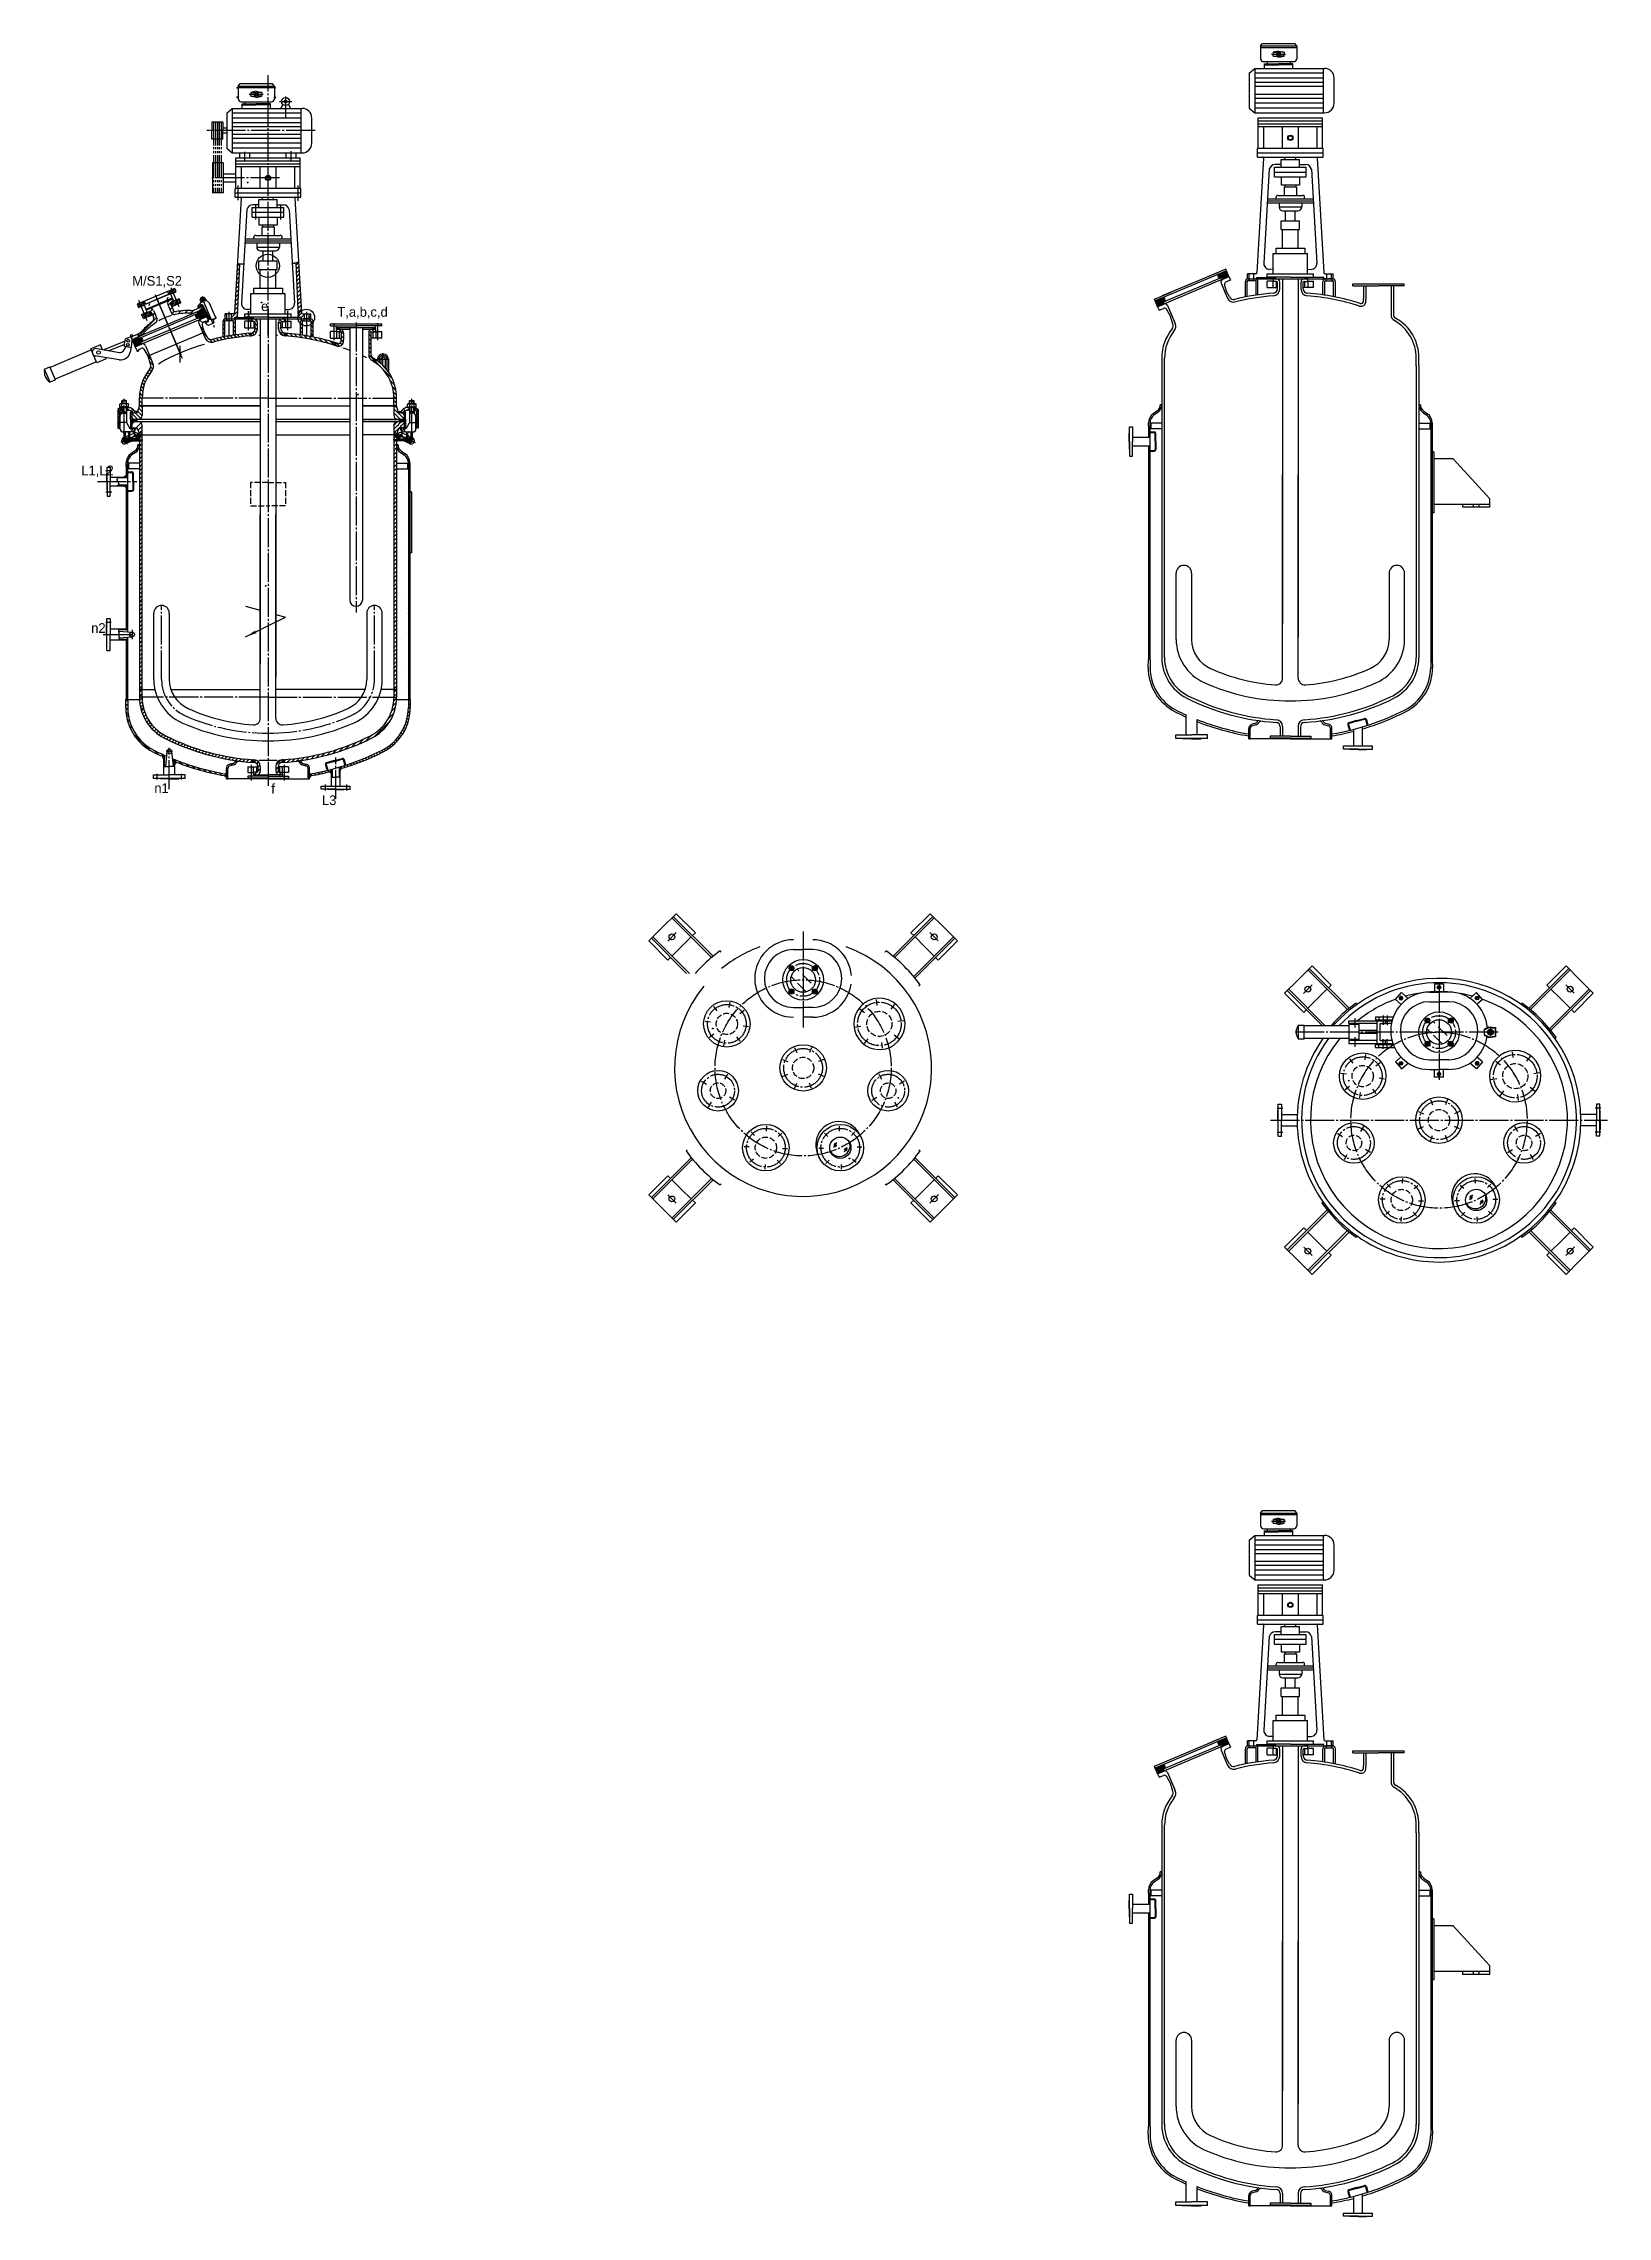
# Model space of a CAD drawing. Extents: x -1761 to -213, y -554 to 626.
# Drawn here: x -1761 to -953, y -554 to 569 of the extents above; entities that cross this region are included whole.
import ezdxf

# ---------------------------------------------------------------- set-up
doc = ezdxf.new("R2010")
doc.units = 0
for name, pattern in [('BORDER', [17, 12, -1, 1, -1, 1, -1]), ('DASHDOT', [18, 15, -1, 1, -1]), ('DASHED', [4, 3, -1])]:
    doc.linetypes.add(name, pattern=pattern)
doc.layers.get('0').update_dxf_attribs({"color": 8, "linetype": 'CONTINUOUS'})
for name, color, linetype in [('1', 8, 'CONTINUOUS'), ('11', 1, 'CONTINUOUS'), ('2', 94, 'DASHDOT'), ('3', 2, 'DASHED'), ('6', 1, 'BORDER'), ('85', 7, 'CONTINUOUS')]:
    doc.layers.add(name, color=color, linetype=linetype)
doc.styles.add('STYLE1', font='cadt_en.shx', dxfattribs={"bigfont": 'cadt_hz.shx'})

msp = doc.modelspace()

# ---------------------------------------------------------------- texts
at = {"color": 0, "style": 'STYLE1'}
for s, p in [('M/S1,S2', (-1714.98819, 443.51316)), ('e', (-1648.44777, 430.40707)), ('T,a,b,c,d', (-1609.05084, 427.46754)), ('L1,L2', (-1741.34784, 345.56054)), ('n2', (-1736.22108, 264.10323)), ('n1', (-1703.62684, 181.36754)), ('f', (-1643.20078, 181.08491)), ('L3', (-1616.99284, 175.13284))]:
    msp.add_text(s, height=5, dxfattribs=at).set_placement(p)

# ---------------------------------------------------------------- blocks, each defined once
blk = doc.blocks.new('*U2')
at = {"layer": '1'}
for p, q in [((-624, 448.4), (-623.2, 447.6)), ((-624, 448.2), (-623.9, 448.4)), ((-624, 447.9), (-623.6, 448.4)), ((-624, 447.7), (-623.3, 448.4)), ((-624, 448.2), (-623.5, 447.6)), ((-624, 447.9), (-623.8, 447.6, 1)), ((-623.8, 447.6), (-623, 448.4)), ((-623.7, 448.4), (-622.9, 447.6)), ((-623.5, 448.4), (-622.7, 447.7)), ((-623.5, 447.6), (-622.7, 448.4)), ((-623.2, 448.4), (-622.7, 448)), ((-623.2, 447.6), (-622.7, 448.1)), ((-623, 447.6), (-622.7, 447.8)), ((-622.9, 448.4), (-622.7, 448.3))]:
    blk.add_line(p, q, dxfattribs=at)
blk = doc.blocks.new('*U3')
at = {"layer": '1'}
for p, q in [((-565.2, 382.9), (-565.2, 382.9)), ((-565.2, 382.8), (-564.8, 382.4)), ((-565.2, 382.6), (-565.1, 382.8)), ((-565.2, 382.6), (-565, 382.3)), ((-565.2, 382.3), (-564.9, 382.6)), ((-565.2, 382.3), (-565.2, 382.2, 1)), ((-564.9, 382.4), (-564.7, 382.5))]:
    blk.add_line(p, q, dxfattribs=at)
blk = doc.blocks.new('*U4')
at = {"layer": '1'}
for p, q in [((-566.6, 403.1), (-565.9, 402.5)), ((-566.6, 402.9), (-566.5, 403.1)), ((-566.6, 402.7), (-566.3, 403)), ((-566.6, 402.9), (-566.1, 402.4)), ((-566.6, 402.4), (-566.1, 402.9)), ((-566.6, 402.1), (-566, 402.8)), ((-566.6, 402.6), (-566.3, 402.3)), ((-566.6, 402.3), (-566.5, 402.2)), ((-566.6, 402.1), (-566.6, 402.1, 1)), ((-566.1, 402.4), (-565.8, 402.7)), ((-565.9, 402.8), (-565.7, 402.6)), ((-565.6, 402.6), (-565.4, 402.8)), ((-565.6, 402.7), (-565.2, 402.4)), ((-565.4, 402.8), (-565.2, 402.6)), ((-565.4, 402.5), (-565.2, 402.7)), ((-565.2, 402.4), (-565.2, 402.4))]:
    blk.add_line(p, q, dxfattribs=at)
blk = doc.blocks.new('*U5')
at = {"layer": '1'}
for p, q in [((-566.6, 388.1), (-565.9, 387.5)), ((-566.6, 388), (-566.5, 388.1)), ((-566.6, 387.7), (-566.3, 388)), ((-566.6, 387.9), (-566.1, 387.4)), ((-566.6, 387.4), (-566.1, 387.9)), ((-566.6, 387.1), (-566, 387.8)), ((-566.6, 387.6), (-566.3, 387.3)), ((-566.4, 387.2), (-566.6, 387.4)), ((-566.6, 387.1), (-566.6, 387.1, 1)), ((-566.1, 387.4), (-565.8, 387.7)), ((-565.9, 387.7), (-565.7, 387.6)), ((-565.6, 387.6), (-565.4, 387.7)), ((-565.2, 387.4), (-565.5, 387.7)), ((-565.4, 387.8), (-565.2, 387.6)), ((-565.4, 387.5), (-565.2, 387.7)), ((-565.2, 387.9), (-565.2, 387.9)), ((-565.2, 387.4), (-565.2, 387.4))]:
    blk.add_line(p, q, dxfattribs=at)
blk = doc.blocks.new('*U6')
at = {"layer": '1'}
for p, q in [((-563.9, 395.7), (-562.8, 394.5)), ((-563.9, 395.5), (-563.7, 395.7)), ((-563.9, 395.2), (-563.4, 395.7)), ((-563.9, 394.9), (-563.1, 395.7)), ((-563.9, 394.6), (-562.8, 395.7)), ((-563.9, 395.4), (-563, 394.5)), ((-563.3, 394.5), (-563.9, 395.1)), ((-563.6, 394.5), (-563.9, 394.8)), ((-563.9, 394.5), (-563.9, 394.5, 1)), ((-563.8, 394.5), (-562.6, 395.7)), ((-563.7, 395.7), (-562.5, 394.5)), ((-563.5, 394.5), (-562.3, 395.7)), ((-562.2, 394.5), (-563.4, 395.7)), ((-563.2, 394.5), (-562, 395.7)), ((-561.9, 394.5), (-563.1, 395.7)), ((-562.9, 394.5), (-561.7, 395.7)), ((-561.6, 394.5), (-562.8, 395.7)), ((-562.6, 394.5), (-561.4, 395.7)), ((-562.5, 395.7), (-561.3, 394.5)), ((-562.4, 394.5), (-561.2, 395.7)), ((-562.3, 395.7), (-561.1, 394.5)), ((-562.1, 394.5), (-560.9, 395.7)), ((-560.8, 394.5), (-562, 395.7)), ((-561.8, 394.5), (-560.6, 395.7)), ((-560.6, 394.6), (-561.7, 395.7)), ((-561.5, 394.5), (-560.6, 395.4)), ((-560.6, 394.9), (-561.4, 395.7)), ((-561.2, 394.5), (-560.6, 395.1)), ((-561.1, 395.7), (-560.6, 395.2)), ((-560.9, 395.7), (-560.6, 395.5)), ((-560.9, 394.5), (-560.6, 394.8)), ((-560.7, 394.5), (-560.6, 394.5))]:
    blk.add_line(p, q, dxfattribs=at)
blk = doc.blocks.new('*U7')
at = {"layer": '1'}
for p, q in [((-559.1, 371.5), (-558.9, 371.6)), ((-558.8, 371.3), (-559, 371.6, 1)), ((-558.9, 371.4), (-558.3, 371.9)), ((-558.9, 371.7), (-558.3, 371.1)), ((-558.7, 371.8), (-558.3, 371.4)), ((-558.7, 371.3), (-558.3, 371.7)), ((-558.5, 371.9), (-558.3, 371.7)), ((-558.5, 371.2), (-558.3, 371.4)), ((-558.4, 371.1), (-558.3, 371.1))]:
    blk.add_line(p, q, dxfattribs=at)
blk = doc.blocks.new('*U8')
at = {"layer": '1'}
for p, q in [((-639.8, 447.6), (-640.5, 448.4)), ((-640.4, 448.4), (-640.5, 448.3)), ((-640.1, 448.4), (-640.5, 448)), ((-639.8, 448.4), (-640.5, 447.7)), ((-640, 447.6), (-640.5, 448.1)), ((-640.3, 447.6), (-640.5, 447.8, 1)), ((-639.5, 447.6), (-640.3, 448.4)), ((-639.5, 448.4), (-640.3, 447.6)), ((-639.3, 448.4), (-640.1, 447.6)), ((-639.2, 447.7), (-640, 448.4)), ((-639.2, 448.2), (-639.8, 447.6)), ((-639.2, 447.9), (-639.7, 448.4)), ((-639.2, 447.9), (-639.5, 447.6)), ((-639.2, 448.2), (-639.4, 448.4))]:
    blk.add_line(p, q, dxfattribs=at)
blk = doc.blocks.new('*U9')
at = {"layer": '1'}
for p, q in [((-698, 402.4), (-698.1, 402.4, 1)), ((-697.9, 402.8), (-698, 402.6)), ((-697.9, 402.5), (-698, 402.7)), ((-697.7, 402.7), (-698, 402.4)), ((-697.7, 402.6), (-697.9, 402.8)), ((-697.4, 402.8), (-697.5, 402.6)), ((-697.2, 402.4), (-697.5, 402.7)), ((-696.7, 403.1), (-697.4, 402.5)), ((-696.6, 402.1), (-697.3, 402.8)), ((-696.6, 402.9), (-697.2, 402.4)), ((-696.6, 402.4), (-697.1, 402.9)), ((-696.6, 402.7), (-697, 403)), ((-696.6, 402.6), (-697, 402.3)), ((-696.6, 402.9), (-696.8, 403.1)), ((-696.6, 402.3), (-696.8, 402.2)), ((-696.6, 402.1), (-696.6, 402.1))]:
    blk.add_line(p, q, dxfattribs=at)
blk = doc.blocks.new('*U10')
at = {"layer": '1'}
for p, q in [((-698.1, 387.9), (-698.1, 387.9)), ((-697.8, 387.5), (-698.1, 387.7)), ((-697.9, 387.8), (-698, 387.6)), ((-698, 387.4), (-697.7, 387.7)), ((-698, 387.4), (-698, 387.4, 1)), ((-697.7, 387.6), (-697.8, 387.7)), ((-697.4, 387.7), (-697.6, 387.6)), ((-697.2, 387.4), (-697.5, 387.7)), ((-696.7, 388.1), (-697.4, 387.5)), ((-696.6, 387.1), (-697.3, 387.8)), ((-696.6, 387.9), (-697.2, 387.4)), ((-696.6, 387.4), (-697.1, 387.9)), ((-696.6, 387.7), (-697, 388)), ((-696.6, 387.6), (-697, 387.3)), ((-696.6, 388), (-696.8, 388.1)), ((-696.8, 387.2), (-696.6, 387.4)), ((-696.7, 387.1), (-696.6, 387.1))]:
    blk.add_line(p, q, dxfattribs=at)
blk = doc.blocks.new('*U11')
at = {"layer": '1'}
for p, q in [((-701.5, 394.5), (-702.6, 395.7)), ((-702.4, 395.7), (-702.6, 395.5)), ((-702.1, 395.7), (-702.6, 395.2)), ((-702.6, 394.9), (-701.9, 395.7)), ((-702.6, 394.6), (-701.6, 395.7)), ((-701.8, 394.5), (-702.6, 395.4)), ((-702.1, 394.5), (-702.6, 395.1)), ((-702.3, 394.5), (-702.6, 394.8)), ((-702.6, 394.5), (-702.6, 394.5, 1)), ((-702.5, 394.5), (-701.3, 395.7)), ((-701.2, 394.5), (-702.4, 395.7)), ((-701, 395.7), (-702.2, 394.5)), ((-700.9, 394.5), (-702.1, 395.7)), ((-700.7, 395.7), (-701.9, 394.5)), ((-700.6, 394.5), (-701.8, 395.7)), ((-700.4, 394.5), (-701.6, 395.7)), ((-701.6, 394.5), (-700.4, 395.7)), ((-701.4, 394.5), (-700.2, 395.7)), ((-700.1, 394.5), (-701.3, 395.7)), ((-701.1, 394.5), (-699.9, 395.7)), ((-699.8, 394.5), (-701, 395.7)), ((-699.6, 395.7), (-700.8, 394.5)), ((-699.5, 394.5), (-700.7, 395.7)), ((-699.4, 395.7), (-700.5, 394.5)), ((-699.4, 394.6), (-700.4, 395.7)), ((-699.4, 395.4), (-700.2, 394.5)), ((-699.4, 394.9), (-700.1, 395.7)), ((-699.4, 395.2), (-699.9, 395.7)), ((-699.9, 394.5), (-699.4, 395.1)), ((-699.7, 394.5), (-699.4, 394.8)), ((-699.4, 395.5), (-699.6, 395.7)), ((-699.4, 394.5), (-699.4, 394.5))]:
    blk.add_line(p, q, dxfattribs=at)
blk = doc.blocks.new('*U12')
at = {"layer": '1'}
for p, q in [((-704.4, 371.4), (-704.9, 371.9)), ((-704.8, 371.9), (-704.9, 371.7)), ((-704.6, 371.8), (-704.9, 371.4)), ((-704.6, 371.3), (-704.9, 371.7)), ((-704.4, 371.7), (-704.9, 371.1)), ((-704.7, 371.2), (-704.9, 371.4)), ((-704.9, 371.1), (-704.9, 371.1, 1)), ((-704.5, 371.3), (-704.2, 371.6)), ((-704.2, 371.5), (-704.4, 371.6))]:
    blk.add_line(p, q, dxfattribs=at)
blk = doc.blocks.new('*U13')
for p, q in [((-709.6, 364.8), (-709.7, 364.7)), ((-709.7, 364.7), (-709.7, 364.5)), ((-709.7, 364.5), (-709.7, 364.4)), ((-709.7, 364.4), (-709.6, 364.2)), ((-709.5, 365.1), (-709.6, 365)), ((-709.6, 365), (-709.6, 364.8)), ((-709.6, 364.2), (-709.6, 364.1)), ((-709.6, 364.1), (-709.5, 363.9)), ((-709.4, 365.3), (-709.5, 365.1)), ((-709.5, 363.9), (-709.4, 363.8)), ((-709.3, 365.4), (-709.4, 365.3)), ((-709.4, 363.8), (-709.3, 363.7)), ((-709.3, 361.5), (-709.4, 361.4)), ((-709.4, 361.4), (-709.4, 361.3)), ((-709.2, 365.7), (-709.3, 365.6)), ((-709.3, 365.6), (-709.3, 365.4)), ((-709.3, 363.7), (-709.3, 363.5)), ((-709.3, 363.5), (-709.2, 363.4)), ((-709.2, 361.6), (-709.3, 361.5)), ((-709.1, 365.8), (-709.2, 365.7, 1)), ((-709.2, 363.4), (-709.1, 363.2)), ((-709.1, 361.7), (-709.2, 361.6)), ((-709.1, 363.2), (-709, 363.1)), ((-709, 361.9), (-709.1, 361.7)), ((-709, 363.1), (-708.9, 362.9)), ((-708.9, 362), (-709, 361.9)), ((-708.9, 362.9), (-708.9, 362.8)), ((-708.9, 362.8), (-708.9, 362.7)), ((-708.9, 362.7), (-708.8, 362.5)), ((-708.8, 362.3), (-708.9, 362.2)), ((-708.9, 362.2), (-708.9, 362)), ((-708.8, 362.5), (-708.8, 362.3))]:
    blk.add_line(p, q)
blk = doc.blocks.new('*U14')
for p, q in [((-577.6, 442.9), (-577.5, 443, 1)), ((-577.6, 442.6), (-577.2, 443)), ((-577.6, 442.3), (-576.9, 443)), ((-577.6, 443), (-576.8, 442.2)), ((-577.1, 442.2), (-577.6, 442.7)), ((-577.4, 442.2), (-577.6, 442.5)), ((-577.4, 442.2), (-576.6, 443)), ((-576.6, 442.2), (-577.4, 443)), ((-577.1, 442.2), (-576.3, 443)), ((-577.1, 443), (-576.3, 442.2)), ((-576.8, 442.2), (-576, 443)), ((-576, 442.3), (-576.8, 443)), ((-576.6, 442.2), (-576, 442.8)), ((-576, 442.6), (-576.5, 443)), ((-576.3, 442.2), (-576, 442.5)), ((-576.2, 443), (-576, 442.9))]:
    blk.add_line(p, q)
blk = doc.blocks.new('*U15')
for p, q in [((-596.2, 442.3), (-595.5, 443)), ((-596.2, 442.6), (-595.8, 443)), ((-596.1, 443), (-596.2, 442.9)), ((-595.4, 442.2), (-596.2, 443)), ((-595.7, 442.2), (-596.2, 442.8)), ((-596, 442.2), (-596.2, 442.5)), ((-595.2, 443), (-596, 442.2)), ((-595.2, 442.2), (-596, 443)), ((-595.7, 442.2), (-594.9, 443)), ((-594.9, 442.2), (-595.7, 443)), ((-594.7, 443), (-595.4, 442.2)), ((-594.7, 442.3), (-595.4, 443)), ((-595.2, 442.2), (-594.7, 442.7)), ((-594.7, 442.6), (-595.1, 443)), ((-594.9, 442.2), (-594.7, 442.5, 1)), ((-594.7, 442.9), (-594.8, 443))]:
    blk.add_line(p, q)
blk = doc.blocks.new('*U16')
for p, q in [((-663, 438.1), (-664.7, 439.8)), ((-653.5, 437.1), (-654.7, 438.2)), ((-651.7, 437.4), (-652.9, 438.6)), ((-651.1, 438.9), (-649.9, 437.7)), ((-648, 438), (-649.3, 439.2)), ((-646.2, 438.2), (-647.4, 439.5)), ((-644.3, 438.4), (-645.5, 439.7)), ((-642.3, 438.6), (-643.6, 439.9)), ((-640.4, 438.8), (-641.7, 440.1)), ((-639.3, 446.2), (-640.5, 447.4)), ((-638.8, 439.3), (-639.8, 440.3)), ((-638.7, 441.3), (-637.7, 440.4)), ((-637.2, 446.2), (-638.5, 447.6)), ((-637.1, 444), (-638.3, 445.2)), ((-637.2, 441.9), (-638.2, 443)), ((-624.9, 444.6), (-626.1, 445.8)), ((-626.1, 443.6), (-626.1, 443.6)), ((-623.5, 438.9), (-626, 441.4)), ((-624.5, 446.2), (-625.5, 447.2)), ((-624.9, 442.4), (-625.5, 443)), ((-622.7, 446.6), (-623.7, 447.6)), ((-621.1, 438.6), (-622.7, 440.2)), ((-618.8, 438.4), (-620.3, 440)), ((-616.4, 438.1), (-618, 439.7)), ((-613.9, 437.8), (-615.5, 439.4)), ((-611.3, 437.3), (-613, 439)), ((-608.7, 436.8), (-610.5, 438.6)), ((-606, 436.3), (-607.9, 438.1)), ((-660.5, 435.5), (-662.1, 437.2, 1)), ((-658.7, 435.9), (-659.9, 437.1)), ((-657, 436.3), (-658.2, 437.5)), ((-655.3, 436.7), (-656.4, 437.9)), ((-603.3, 435.6), (-605.2, 437.5)), ((-600.4, 434.9), (-602.4, 436.8)), ((-597.4, 434), (-599.5, 436.1)), ((-594.7, 433.4), (-596.4, 435.2)), ((-593.3, 434.2), (-594.3, 435.1)), ((-592.7, 435.6), (-593.8, 436.8))]:
    blk.add_line(p, q)
blk = doc.blocks.new('*U17')
for p, q in [((-692.2, 427), (-693.3, 428.1)), ((-695.1, 415), (-696.1, 416.1)), ((-695.4, 417.5), (-694.4, 416.4)), ((-694.7, 418.9), (-693.7, 417.8)), ((-693.9, 420.1), (-692.8, 419.1)), ((-693, 421.4), (-692, 420.4)), ((-692.9, 425.5), (-690.8, 423.5)), ((-691.1, 421.6), (-692.2, 422.7)), ((-696.6, 406), (-698, 407.4)), ((-696.6, 403.8), (-698, 405.2)), ((-696.6, 408), (-697.9, 409.3)), ((-697.6, 411.2), (-696.4, 410)), ((-696.1, 411.8), (-697.2, 412.9)), ((-696.7, 414.5), (-695.6, 413.4)), ((-697.6, 402.6), (-698, 403.1, 1))]:
    blk.add_line(p, q)
blk = doc.blocks.new('*U18')
for p, q in [((-702.6, 399.2), (-699.1, 395.7)), ((-702.6, 397.1), (-701.2, 395.7, 1)), ((-697.4, 396.1), (-700.3, 399)), ((-696.7, 397.5), (-698.9, 399.7)), ((-696.6, 399.6), (-698.4, 401.4)), ((-696.6, 401.7), (-697.4, 402.5))]:
    blk.add_line(p, q)
blk = doc.blocks.new('*U19')
for p, q in [((-579.6, 439.6), (-578.4, 438.4)), ((-579.4, 441.4), (-578.4, 440.5)), ((-578.1, 442.2), (-576.7, 440.8)), ((-579.6, 437.5), (-578.4, 436.3)), ((-579.6, 435.3), (-578.4, 434.1)), ((-579.6, 433.2), (-578.4, 432, 1))]:
    blk.add_line(p, q)
blk = doc.blocks.new('*U20')
for p, q in [((-596.2, 441.3), (-595.8, 440.8, 1)), ((-595, 442.2), (-592.6, 439.8)), ((-593.8, 438.9), (-592.6, 437.7))]:
    blk.add_line(p, q)
blk = doc.blocks.new('*U21')
for p, q in [((-578.4, 429.9), (-579.6, 431)), ((-567.5, 416.8), (-579.6, 429)), ((-566.2, 413.4), (-568.6, 415.8)), ((-565.6, 410.6), (-567.4, 412.5)), ((-565.3, 408.2), (-566.9, 409.8)), ((-565.2, 406.1), (-566.7, 407.5)), ((-565.2, 404), (-566.6, 405.4)), ((-566.5, 403.1), (-566.6, 403.2, 1))]:
    blk.add_line(p, q)
blk = doc.blocks.new('*U22')
for p, q in [((-566.6, 401.1), (-561.2, 395.7)), ((-566.6, 399), (-563.4, 395.7, 1)), ((-565.9, 402.5), (-564.9, 401.5)), ((-562.4, 399), (-560.6, 397.2))]:
    blk.add_line(p, q)
blk = doc.blocks.new('*U23')
for p, q in [((-566.6, 392.7), (-566.6, 392.8)), ((-566.6, 390.6), (-565.6, 391.6)), ((-566.6, 388.5), (-564.7, 390.4, 1))]:
    blk.add_line(p, q)
blk = doc.blocks.new('*U24')
for p, q in [((-565, 394.4), (-564.8, 394.5)), ((-563.8, 393.5), (-562.7, 394.5)), ((-562.6, 392.5), (-560.6, 394.5)), ((-561.4, 391.6), (-560.6, 392.3, 1))]:
    blk.add_line(p, q)
blk = doc.blocks.new('*U25')
for p, q in [((-566.6, 392.8), (-566, 393.4)), ((-565.6, 391.6), (-565, 392.3)), ((-564.7, 390.4), (-563.9, 391.2, 1))]:
    blk.add_line(p, q)
blk = doc.blocks.new('*U26')
for p, q in [((-566, 393.4), (-565.6, 393.8)), ((-565, 392.3), (-564.3, 392.9)), ((-563.9, 391.2), (-563.1, 392, 1))]:
    blk.add_line(p, q)
blk = doc.blocks.new('*U27')
for p, q in [((-565.6, 393.8), (-565, 394.4)), ((-564.3, 392.9), (-563.8, 393.5)), ((-563.1, 392), (-562.6, 392.5)), ((-561.9, 391.1), (-561.4, 391.6, 1))]:
    blk.add_line(p, q)
blk = doc.blocks.new('*U28')
blk.add_line((-698.3, 388.4), (-696.6, 390, 1))
blk = doc.blocks.new('*U29')
blk.add_line((-698.7, 390), (-696.6, 392.1, 1))
blk = doc.blocks.new('*U30')
blk.add_line((-702.6, 392.5), (-700.6, 394.5, 1))
blk = doc.blocks.new('*U31')
blk.add_line((-699.7, 391.2), (-697.1, 393.8, 1))
blk = doc.blocks.new('*U32')
for p, q in [((-709.1, 365.4), (-709.3, 365.5)), ((-709.2, 361.3), (-709.3, 361.4, 1)), ((-707, 365.4), (-707.4, 365.8)), ((-707.4, 361.6), (-707.1, 361.3)), ((-705, 361.3), (-705.3, 361.6)), ((-704.9, 365.4), (-705.2, 365.8))]:
    blk.add_line(p, q)
blk = doc.blocks.new('*U37')
at = {"layer": '1'}
for p, q in [((-705.9, 365.8), (-705.4, 366.3, 1)), ((-705.9, 365.8), (-705.8, 365.8)), ((-705.8, 365.9), (-705.6, 365.8)), ((-705.7, 365.8), (-704.9, 366.6)), ((-705.7, 366), (-705.4, 365.8)), ((-705.6, 366.1), (-705.2, 365.8)), ((-705.5, 365.8), (-704.8, 366.5)), ((-705.5, 366.2), (-705, 365.8)), ((-705.3, 365.8), (-704.7, 366.4)), ((-705.3, 366.3), (-704.8, 365.8)), ((-705.2, 366.4), (-704.6, 365.8)), ((-705.1, 366.5), (-704.4, 365.8)), ((-705.1, 365.8), (-704.6, 366.2)), ((-705, 366.6), (-704.2, 365.8)), ((-704.8, 365.8), (-704.5, 366.1)), ((-704.6, 365.8), (-704.4, 366)), ((-704.4, 365.8), (-704.3, 365.9)), ((-704.2, 365.8), (-704.2, 365.8))]:
    blk.add_line(p, q, dxfattribs=at)
blk = doc.blocks.new('*U38')
at = {"layer": '1'}
for p, q in [((-705.9, 361.2), (-705.8, 361.3, 1)), ((-705.9, 361.3), (-705.4, 360.7)), ((-705.8, 361.1), (-705.6, 361.3)), ((-705.7, 361), (-705.4, 361.3)), ((-705.7, 361.3), (-704.9, 360.4)), ((-705.6, 360.9), (-705.2, 361.3)), ((-705.5, 360.8), (-705, 361.3)), ((-705.5, 361.3), (-704.8, 360.6)), ((-705.3, 360.7), (-704.8, 361.3)), ((-705.3, 361.3), (-704.7, 360.7)), ((-705.2, 360.6), (-704.6, 361.3)), ((-705.1, 360.5), (-704.4, 361.3)), ((-705.1, 361.3), (-704.6, 360.8)), ((-705, 360.4), (-704.2, 361.3)), ((-704.8, 361.3), (-704.5, 360.9)), ((-704.6, 361.3), (-704.4, 361)), ((-704.4, 361.3), (-704.3, 361.1)), ((-704.2, 361.3), (-704.2, 361.2))]:
    blk.add_line(p, q, dxfattribs=at)
blk = doc.blocks.new('*U39')
at = {"layer": '1'}
for p, q in [((-641.7, 440.1), (-641.5, 440)), ((-641.6, 440), (-641.5, 440.1, 1)), ((-641.5, 439.9), (-641.3, 440.1)), ((-641.5, 440.1), (-641.1, 439.7)), ((-641.3, 439.9), (-641.1, 440.1)), ((-641.3, 440.1), (-640.6, 439.5)), ((-641.2, 439.8), (-640.8, 440.2)), ((-641.2, 438.7), (-640.5, 439.4)), ((-641.2, 438.8), (-641.1, 438.7)), ((-641.1, 439.7), (-640.6, 440.2)), ((-641.1, 440.1), (-640.5, 439.6)), ((-641.1, 438.9), (-640.9, 438.7)), ((-641, 438.7), (-640.4, 439.3)), ((-641, 439), (-640.7, 438.8)), ((-640.9, 439.6), (-640.4, 440.2)), ((-640.9, 440.2), (-640.4, 439.7)), ((-640.9, 439.1), (-640.5, 438.8)), ((-640.8, 439.6), (-640.1, 440.2)), ((-640.8, 438.8), (-640.2, 439.3)), ((-640.8, 439.2), (-640.4, 438.8)), ((-640.7, 439.5), (-639.9, 440.3)), ((-640.7, 440.2), (-640.3, 439.8)), ((-640.7, 439.3), (-640.2, 438.8)), ((-640.6, 439.4), (-640, 438.8)), ((-640.5, 440.2), (-640.2, 439.9)), ((-640.5, 438.8), (-640.1, 439.2)), ((-640.3, 440.2), (-640.1, 440)), ((-640.3, 438.8), (-640, 439.1)), ((-640.1, 440.2), (-640, 440.1)), ((-640.1, 439.2), (-639.8, 438.9)), ((-640, 438.8), (-639.8, 439)), ((-639.9, 440.3), (-639.9, 440.2)), ((-639.8, 438.9), (-639.7, 439)), ((-639.7, 439), (-639.6, 438.9))]:
    blk.add_line(p, q, dxfattribs=at)
blk = doc.blocks.new('*U40')
at = {"layer": '1'}
for p, q in [((-623.6, 439), (-623.6, 438.9)), ((-623.5, 438.9), (-623.6, 439)), ((-623.1, 439.2), (-623.5, 438.9)), ((-623.3, 440.3), (-623.4, 440.2)), ((-622.6, 439.5), (-623.4, 440.3)), ((-623.2, 438.8), (-623.4, 439)), ((-623.2, 440.2), (-623.3, 440.1)), ((-622.7, 439.4), (-623.3, 438.8)), ((-623, 438.8), (-623.3, 439.1)), ((-623, 440.2), (-623.2, 440)), ((-622.5, 439.6), (-623.2, 440.2)), ((-622.8, 438.8), (-623.2, 439.2)), ((-622.8, 440.2), (-623.1, 439.9)), ((-622.6, 439.3), (-623.1, 438.8)), ((-622.6, 440.2), (-623, 439.8)), ((-622.5, 438.8), (-623, 439.3)), ((-622.4, 440.2), (-622.9, 439.7)), ((-622.3, 439.6), (-622.9, 440.2)), ((-622.3, 438.7), (-622.9, 439.3)), ((-622.5, 439.2), (-622.9, 438.8)), ((-622.2, 440.1), (-622.8, 439.6)), ((-622.1, 438.7), (-622.8, 439.4)), ((-622.2, 439.7), (-622.7, 440.2)), ((-622, 440.1), (-622.7, 439.5)), ((-622.4, 439.1), (-622.7, 438.8)), ((-622.3, 439), (-622.5, 438.8)), ((-622.1, 439.8), (-622.4, 440.2)), ((-622.2, 438.9), (-622.3, 438.7)), ((-621.8, 440.1), (-622.2, 439.7)), ((-621.9, 439.9), (-622.2, 440.1)), ((-622.1, 438.8), (-622.1, 438.7, 1)), ((-621.8, 439.9), (-622, 440.1)), ((-621.6, 440.1), (-621.8, 440)), ((-621.7, 440), (-621.7, 440.1))]:
    blk.add_line(p, q, dxfattribs=at)
blk = doc.blocks.new('*U41')
at = {"layer": '1'}
for p, q in [((-598.4, 434.3), (-598.3, 434.3)), ((-598.3, 434.3), (-598.3, 434.3)), ((-598.2, 434.2), (-598.1, 434.4)), ((-598.1, 435.6), (-598, 435.6, 1)), ((-598.1, 434.3), (-598, 434.2)), ((-598, 435.5), (-597.9, 435.6)), ((-598, 434.2), (-597.8, 434.4)), ((-597.7, 434.1), (-598, 434.4)), ((-597, 434.6), (-597.9, 435.6)), ((-597.9, 435.4), (-597.7, 435.5)), ((-597.9, 434.1), (-597.5, 434.5)), ((-597.8, 435.3), (-597.6, 435.5)), ((-597.4, 434), (-597.8, 434.4)), ((-597.7, 434.1), (-597.2, 434.6)), ((-597.6, 435.5), (-596.8, 434.7)), ((-597.6, 435.2), (-597.4, 435.4)), ((-597.6, 434.5), (-597.1, 433.9)), ((-597.5, 435.1), (-597.2, 435.4)), ((-597.5, 434), (-597, 434.6)), ((-596.7, 433.8), (-597.5, 434.5)), ((-597.4, 435), (-597.1, 435.4)), ((-597.4, 434), (-596.9, 434.5)), ((-597.3, 435.4), (-596.6, 434.7)), ((-597.3, 434.9), (-596.9, 435.3)), ((-597.3, 434.6), (-596.4, 433.7)), ((-597.2, 434.8), (-596.7, 435.3)), ((-597.2, 433.9), (-596.8, 434.4)), ((-597.1, 434.7), (-596.6, 435.2)), ((-597.1, 434.6), (-596.1, 433.6)), ((-597.1, 433.9), (-596.7, 434.3)), ((-596.5, 434.8), (-597, 435.3)), ((-596.9, 434.7), (-596.4, 435.2)), ((-596.9, 433.8), (-596.6, 434.2)), ((-596.7, 435.2), (-596.3, 434.8)), ((-596.7, 433.8), (-596.5, 434.1)), ((-596.6, 434.7), (-596.3, 435.1)), ((-596.6, 433.7), (-596.3, 433.9)), ((-596.4, 435.1), (-596.1, 434.9)), ((-596.4, 433.7), (-596.2, 433.8)), ((-596.3, 434.8), (-596.1, 435)), ((-596.2, 433.6), (-596.1, 433.7)), ((-596, 434.9), (-596.1, 435.1)), ((-596.1, 433.6), (-596, 433.6)), ((-596, 434.9), (-595.9, 435)), ((-595.9, 433.5), (-595.9, 433.5))]:
    blk.add_line(p, q, dxfattribs=at)
blk = doc.blocks.new('*U42')
at = {"layer": '1'}
for p, q in [((-577.1, 427.1), (-577.1, 427.1, 1)), ((-577, 427), (-576.9, 427.1)), ((-577, 426.8), (-576.8, 427)), ((-577, 427), (-576.1, 426.1)), ((-576.9, 426.7), (-576.7, 426.9)), ((-575.9, 426.1), (-576.8, 427)), ((-576.8, 426.5), (-576.5, 426.8)), ((-576.8, 426.4), (-576.4, 426.8)), ((-577.8, 426), (-577.8, 426)), ((-577.7, 425.9), (-577.6, 426)), ((-577.5, 425.8), (-577.7, 426)), ((-577.5, 425.8), (-577.3, 426)), ((-577, 425.5), (-577.5, 426)), ((-577.4, 425.7), (-577.1, 426)), ((-577.3, 425.7), (-576.9, 426)), ((-576.4, 425.1), (-577.3, 426)), ((-577.1, 425.6), (-576.7, 426)), ((-576.3, 425.2), (-577.1, 426)), ((-577, 425.5), (-576.6, 425.9)), ((-576.3, 426), (-576.9, 426.7)), ((-576.5, 425.6), (-576.9, 426)), ((-576.9, 425.4), (-576.5, 425.8)), ((-576.8, 425.3), (-576.5, 425.6)), ((-576.7, 426.2), (-576.3, 426.7)), ((-576.7, 426.1), (-576.1, 426.6)), ((-576.5, 426), (-576.7, 426.3)), ((-576.6, 426), (-576.7, 426)), ((-576.6, 425.2), (-576.4, 425.5)), ((-576.5, 426), (-576, 426.5)), ((-576.5, 425.2), (-576.3, 425.3)), ((-576.4, 425.1), (-576.3, 425.2)), ((-575.7, 426.1), (-576.3, 426.7)), ((-576.2, 426), (-575.9, 426.4)), ((-576.2, 425), (-576.2, 425)), ((-576, 426.1), (-575.7, 426.3)), ((-575.8, 426.1), (-575.6, 426.3)), ((-575.7, 426.3), (-575.5, 426.1)), ((-575.6, 426.1), (-575.5, 426.2)), ((-575.4, 426.1), (-575.4, 426.1))]:
    blk.add_line(p, q, dxfattribs=at)
blk = doc.blocks.new('*U43')
at = {"layer": '1'}
for p, q in [((-559.1, 371.8), (-559.5, 372.2, 1)), ((-559.5, 370), (-559.5, 370.1))]:
    blk.add_line(p, q, dxfattribs=at)
blk = doc.blocks.new('*U44')
at = {"layer": '1'}
for p, q in [((-654.9, 445.1), (-653.9, 444.1)), ((-654.9, 443), (-653.9, 442)), ((-654.9, 440.9), (-653.9, 439.9)), ((-654.9, 438.7), (-654.4, 438.3, 1)), ((-654.6, 447), (-653.9, 446.2)), ((-653.2, 447.6), (-653, 447.4)), ((-650.3, 446.9), (-650, 446.6)), ((-649.4, 446), (-648.4, 445)), ((-649.4, 443.8), (-648.4, 442.8)), ((-649.4, 441.7), (-648.4, 440.7)), ((-649.4, 439.6), (-649, 439.2)), ((-614.9, 445.4), (-613.9, 444.4)), ((-614.9, 443.3), (-613.9, 442.3)), ((-614.9, 441.2), (-613.9, 440.2)), ((-614.5, 447.1), (-613.9, 446.5)), ((-609.7, 446.6), (-610.3, 447.2)), ((-608.4, 445.3), (-609.4, 446.3)), ((-609.4, 444.1), (-608.4, 443.1)), ((-609.4, 442), (-608.4, 441)), ((-609.4, 439.9), (-608.4, 438.9))]:
    blk.add_line(p, q, dxfattribs=at)
blk = doc.blocks.new('*U51')
for p, q in [((-705.1, 248.7), (-704.1, 247.7)), ((-704.1, 249.8), (-705, 250.6, 1))]:
    blk.add_line(p, q)
blk = doc.blocks.new('*U52')
for p, q in [((-705.1, 246.5), (-704.1, 245.5, 1)), ((-705, 244.3), (-704.3, 243.6))]:
    blk.add_line(p, q)
blk = doc.blocks.new('*U53')
for p, q in [((-679.2, 218.5), (-679.8, 219.1)), ((-677.5, 218.9), (-675.9, 217.3)), ((-672.6, 216.2), (-674.2, 217.8)), ((-671.1, 216.7), (-669.5, 215.2)), ((-668, 215.8), (-666.6, 214.3)), ((-665.1, 215), (-663.7, 213.6)), ((-662.2, 214.2), (-660.9, 212.9)), ((-658.2, 212.3), (-659.5, 213.6)), ((-656.8, 213.1), (-655.5, 211.8)), ((-654.2, 212.6), (-653.1, 211.5, 1))]:
    blk.add_line(p, q)
blk = doc.blocks.new('*U54')
for p, q in [((-653.1, 214.7), (-652.3, 215.5)), ((-651.2, 216.6), (-650, 217.8)), ((-648.5, 219.3), (-648.5, 219.3, 1)), ((-653.1, 212.5), (-652.3, 213.3)), ((-653.1, 210.4), (-652.3, 211.2))]:
    blk.add_line(p, q)
blk = doc.blocks.new('*U55')
for p, q in [((-698, 254.6), (-697, 255.7, 1)), ((-698, 252.5), (-696.6, 253.9)), ((-698, 250.4), (-696.6, 251.8)), ((-697.8, 248.5), (-696.5, 249.8)), ((-697.5, 246.7), (-696.3, 247.9)), ((-567, 247.7), (-565.4, 249.4)), ((-566.7, 250.2), (-565.2, 251.6)), ((-566.6, 254.5), (-565.3, 255.8)), ((-566.6, 252.4), (-565.2, 253.8)), ((-697, 245), (-695.9, 246.2)), ((-696.5, 243.4), (-695.4, 244.5)), ((-695.8, 242), (-694.8, 243)), ((-695.1, 240.5), (-694.1, 241.6)), ((-694.3, 239.2), (-693.3, 240.2)), ((-693.5, 238), (-692.5, 239)), ((-692.6, 236.8), (-691.6, 237.8)), ((-691.6, 235.6), (-690.6, 236.6)), ((-576.8, 231.6), (-568.5, 239.9)), ((-569.4, 241.1), (-566.6, 243.9)), ((-567.8, 244.9), (-565.8, 246.9)), ((-690.5, 234.6), (-689.5, 235.6)), ((-689.3, 233.6), (-688.3, 234.6)), ((-688.1, 232.7), (-687.1, 233.7)), ((-686.9, 231.9), (-685.8, 232.9)), ((-685.5, 231.1), (-684.5, 232.1)), ((-684.1, 230.4), (-683.1, 231.4)), ((-682.7, 229.7), (-681.6, 230.7)), ((-681.2, 229), (-680.2, 230.1)), ((-679.8, 228.3), (-678.7, 229.4)), ((-678.3, 227.7), (-677.2, 228.8)), ((-676.8, 227.1), (-675.7, 228.1)), ((-675.3, 226.5), (-674.2, 227.5)), ((-673.8, 225.9), (-672.7, 226.9)), ((-672.2, 225.3), (-671.1, 226.4)), ((-670.7, 224.7), (-669.6, 225.8)), ((-669.1, 224.2), (-668, 225.3)), ((-667.5, 223.7), (-666.4, 224.8)), ((-598.2, 222.9), (-596.1, 225)), ((-595.1, 223.9), (-592.9, 226.1)), ((-591.9, 225), (-589.5, 227.3)), ((-588.5, 226.2), (-586, 228.8)), ((-584.9, 227.7), (-582.2, 230.5)), ((-581.1, 229.5), (-578, 232.6)), ((-665.9, 223.2), (-664.7, 224.3)), ((-664.2, 222.7), (-663.1, 223.8)), ((-662.6, 222.2), (-661.4, 223.4)), ((-660.9, 221.8), (-659.7, 222.9)), ((-659.2, 221.4), (-658, 222.5)), ((-657.4, 221), (-656.3, 222.1)), ((-655.7, 220.6), (-654.5, 221.8)), ((-653.9, 220.2), (-652.7, 221.4)), ((-652.1, 219.9), (-650.9, 221.1)), ((-650.3, 219.6), (-649.1, 220.8)), ((-648.5, 219.3), (-647.2, 220.6)), ((-646.6, 219.1), (-645.4, 220.3)), ((-644.7, 218.8), (-643.5, 220.1)), ((-642.8, 218.6), (-641.5, 219.9)), ((-640.8, 218.5), (-639.5, 219.8)), ((-638.9, 218.3), (-637.7, 219.5)), ((-637.5, 217.6), (-636.5, 218.6)), ((-636.8, 216.2), (-635.8, 217.2)), ((-627.6, 216.9), (-624.8, 219.7)), ((-624, 218.4), (-622.5, 219.9)), ((-621.7, 218.5), (-620.1, 220.1)), ((-619.4, 218.7), (-617.8, 220.3)), ((-617, 219), (-615.3, 220.7)), ((-614.5, 219.4), (-612.8, 221)), ((-612, 219.8), (-610.3, 221.5)), ((-609.4, 220.2), (-607.6, 222)), ((-606.7, 220.8), (-604.9, 222.6)), ((-604, 221.4), (-602.1, 223.3)), ((-601.1, 222.1), (-599.1, 224.1))]:
    blk.add_line(p, q)
blk = doc.blocks.new('*U56')
for p, q in [((-615.4, 218.5), (-614.7, 219.1, 1)), ((-614.4, 217.3), (-613.8, 217.9)), ((-612.8, 216.8), (-612.1, 217.5)), ((-611.3, 216.2), (-610.8, 216.7)), ((-610.9, 214.4), (-610.1, 215.2)), ((-610.9, 212.3), (-610.1, 213.1)), ((-610.9, 210.2), (-610.1, 211))]:
    blk.add_line(p, q)
blk = doc.blocks.new('*U57')
for p, q in [((-558.1, 248), (-559.1, 249)), ((-558.1, 250.2), (-558.8, 250.8, 1)), ((-560.6, 235.7), (-561.4, 236.4)), ((-560, 237.2), (-560.8, 237.9)), ((-559.4, 238.7), (-560.2, 239.5)), ((-558.9, 240.4), (-559.8, 241.2)), ((-558.6, 242.1), (-559.4, 243)), ((-558.3, 243.9), (-559.2, 244.9)), ((-558.2, 245.9), (-559.1, 246.9)), ((-570.8, 224.6), (-571.5, 225.3)), ((-569.5, 225.4), (-570.2, 226.1)), ((-568.2, 226.3), (-568.9, 227)), ((-567.1, 227.3), (-567.8, 228)), ((-565.9, 228.3), (-566.7, 229)), ((-564.9, 229.3), (-565.6, 230.1)), ((-563.9, 230.5), (-564.6, 231.2)), ((-563, 231.7), (-563.7, 232.4)), ((-562.1, 232.9), (-562.9, 233.7)), ((-561.3, 234.3), (-562.1, 235)), ((-593.3, 215.3), (-594.1, 216.1)), ((-591.7, 215.8), (-592.5, 216.6)), ((-590.1, 216.3), (-590.9, 217.1)), ((-588.5, 216.9), (-589.3, 217.7)), ((-586.9, 217.4), (-587.7, 218.2)), ((-585.4, 218), (-586.2, 218.8)), ((-583.9, 218.6), (-584.6, 219.4)), ((-582.3, 219.2), (-583.1, 220)), ((-580.8, 219.8), (-581.6, 220.6)), ((-579.3, 220.5), (-580.1, 221.2)), ((-577.9, 221.1), (-578.6, 221.9)), ((-576.4, 221.8), (-577.2, 222.5)), ((-575, 222.4), (-575.7, 223.2)), ((-573.5, 223.1), (-574.3, 223.9)), ((-572.1, 223.8), (-572.9, 224.6))]:
    blk.add_line(p, q)
blk = doc.blocks.new('*U58')
for p, q in [((-603.4, 212.7), (-604.2, 213.5)), ((-601.7, 213.1), (-602.5, 213.9)), ((-600, 213.5), (-600.8, 214.3)), ((-598.9, 214.5), (-599.1, 214.7, 1)), ((-608.7, 211.6), (-609.6, 212.5)), ((-606.9, 212), (-607.8, 212.8)), ((-605.1, 212.3), (-606, 213.2))]:
    blk.add_line(p, q)
blk = doc.blocks.new('*U59')
for p, q in [((-598.9, 210.7), (-598.9, 210.7, 1)), ((-598.9, 210.7), (-598.9, 210.7)), ((-598.9, 210.7), (-598.8, 210.7)), ((-598.8, 210.7), (-598.8, 210.7)), ((-598.8, 210.7), (-598.8, 210.7)), ((-598.8, 210.7), (-598.7, 210.7)), ((-598.7, 210.7), (-598.7, 210.7)), ((-598.7, 210.7), (-598.7, 210.7)), ((-598.7, 210.7), (-598.6, 210.7)), ((-598.6, 210.7), (-598.6, 210.7)), ((-598.6, 210.7), (-598.6, 210.7)), ((-598.6, 210.7), (-598.6, 210.7)), ((-598.6, 210.7), (-598.5, 210.7)), ((-598.5, 210.7), (-598.5, 210.7)), ((-598.5, 210.7), (-598.5, 210.7)), ((-598.5, 210.7), (-598.4, 210.7)), ((-598.4, 210.7), (-598.4, 210.7)), ((-598.4, 210.7), (-598.4, 210.7)), ((-598.4, 210.7), (-598.3, 210.7)), ((-598.3, 210.7), (-598.3, 210.7)), ((-598.3, 210.7), (-598.3, 210.7)), ((-598.3, 210.7), (-598.2, 210.7)), ((-598.2, 210.7), (-598.2, 210.7)), ((-598.2, 210.7), (-598.2, 210.7)), ((-598.2, 210.7), (-598.1, 210.7)), ((-598.1, 210.7), (-598.1, 210.7)), ((-598.1, 210.7), (-598.1, 210.7)), ((-598.1, 210.7), (-598, 210.7)), ((-598, 210.7), (-598, 210.7)), ((-598, 210.7), (-598, 210.7)), ((-598, 210.7), (-597.9, 210.7)), ((-597.9, 210.7), (-597.9, 210.7)), ((-597.9, 210.7), (-597.9, 210.7)), ((-597.9, 210.7), (-597.8, 210.7)), ((-597.8, 210.7), (-597.8, 210.7)), ((-597.8, 210.7), (-597.8, 210.7)), ((-597.8, 210.7), (-597.7, 210.7)), ((-597.7, 210.7), (-597.7, 210.7)), ((-597.7, 210.7), (-597.7, 210.7)), ((-597.7, 210.7), (-597.7, 210.7)), ((-597.7, 210.7), (-597.6, 210.7)), ((-597.6, 210.7), (-597.6, 210.7)), ((-597.6, 210.7), (-597.6, 210.7)), ((-597.6, 210.7), (-597.5, 210.7)), ((-597.5, 210.7), (-597.5, 210.7)), ((-597.5, 210.7), (-597.5, 210.7)), ((-597.5, 210.7), (-597.4, 210.7)), ((-597.4, 210.7), (-597.4, 210.7)), ((-597.4, 210.7), (-597.4, 210.7)), ((-597.4, 210.7), (-597.4, 210.7)), ((-597.4, 210.7), (-597.3, 210.7)), ((-597.3, 210.7), (-597.3, 210.8)), ((-597.3, 210.8), (-597.3, 210.8)), ((-597.3, 210.8), (-597.2, 210.8)), ((-597.2, 210.8), (-597.2, 210.8)), ((-597.2, 210.8), (-597.2, 210.8)), ((-597.2, 210.8), (-597.2, 210.8)), ((-597.2, 210.8), (-597.1, 210.8)), ((-597.1, 210.8), (-597.1, 210.8)), ((-597.1, 210.8), (-597.1, 210.8)), ((-597.1, 210.8), (-597, 210.8)), ((-597, 210.8), (-597, 210.8)), ((-597, 210.8), (-597, 210.8)), ((-597, 210.8), (-597, 210.8)), ((-597, 210.8), (-596.9, 210.8)), ((-596.9, 210.8), (-596.9, 210.8)), ((-596.9, 210.8), (-596.9, 210.8)), ((-596.9, 210.8), (-596.9, 210.8)), ((-596.9, 210.8), (-596.8, 210.8)), ((-596.8, 210.8), (-596.8, 210.8)), ((-596.8, 210.8), (-596.8, 210.8)), ((-596.8, 210.8), (-596.7, 210.8)), ((-596.7, 210.8), (-596.7, 210.8)), ((-596.7, 210.8), (-596.7, 210.8)), ((-596.7, 210.8), (-596.7, 210.8)), ((-596.7, 210.8), (-596.6, 210.8)), ((-596.6, 210.8), (-596.6, 210.8)), ((-596.6, 210.8), (-596.6, 210.8)), ((-596.6, 210.8), (-596.5, 210.8)), ((-596.5, 210.8), (-596.5, 210.8)), ((-596.5, 210.8), (-596.5, 210.8)), ((-596.5, 210.8), (-596.5, 210.8)), ((-596.5, 210.8), (-596.4, 210.8)), ((-596.4, 210.8), (-596.4, 210.8)), ((-596.4, 210.8), (-596.4, 210.8)), ((-596.4, 210.8), (-596.3, 210.8)), ((-596.3, 210.8), (-596.3, 210.9)), ((-596.3, 210.9), (-596.2, 210.9)), ((-596.3, 210.8), (-596.3, 210.8)), ((-596.3, 210.8), (-596.3, 210.8)), ((-596.2, 210.9), (-596.2, 210.9)), ((-596.2, 210.9), (-596.2, 210.9)), ((-596.2, 210.9), (-596.1, 210.9)), ((-596.1, 210.9), (-596.1, 210.9)), ((-596.1, 210.9), (-596.1, 210.9)), ((-596.1, 210.9), (-596.1, 210.9)), ((-596.1, 210.9), (-596.1, 210.9)), ((-596.1, 210.9), (-596, 210.9)), ((-596, 210.9), (-596, 210.9)), ((-596, 210.9), (-596, 210.9)), ((-596, 210.9), (-596, 210.9)), ((-596, 210.9), (-595.9, 210.9)), ((-595.9, 210.9), (-595.9, 210.9)), ((-595.9, 210.9), (-595.9, 210.9)), ((-595.9, 210.9), (-595.9, 210.9)), ((-595.9, 210.9), (-595.8, 210.9)), ((-595.8, 210.9), (-595.8, 210.9)), ((-595.8, 210.9), (-595.8, 210.9)), ((-595.8, 210.9), (-595.8, 210.9)), ((-595.8, 210.9), (-595.7, 210.9)), ((-595.7, 210.9), (-595.7, 210.9)), ((-595.7, 210.9), (-595.7, 210.9)), ((-595.7, 210.9), (-595.6, 210.9)), ((-595.6, 210.9), (-595.6, 210.9)), ((-595.6, 210.9), (-595.6, 210.9)), ((-595.6, 210.9), (-595.5, 210.9)), ((-595.5, 210.9), (-595.5, 210.9)), ((-595.5, 210.9), (-595.4, 210.9)), ((-595.4, 210.9), (-595.4, 210.9)), ((-595.4, 210.9), (-595.3, 210.9)), ((-595.3, 210.9), (-595.3, 210.9)), ((-595.3, 210.9), (-595.2, 210.9)), ((-595.2, 210.9), (-595.2, 210.9)), ((-595.2, 210.9), (-595.1, 210.9)), ((-595.1, 210.9), (-595.1, 210.9)), ((-595.1, 210.9), (-595, 210.9)), ((-595, 210.9), (-595, 210.9)), ((-595, 210.9), (-594.9, 210.9)), ((-594.9, 210.9), (-594.8, 211)), ((-594.8, 211), (-594.8, 211)), ((-594.8, 211), (-594.7, 211)), ((-594.7, 211), (-594.6, 211)), ((-594.6, 211), (-594.6, 211)), ((-594.6, 211), (-594.5, 211)), ((-594.5, 211), (-594.4, 211)), ((-594.4, 211), (-594.4, 211))]:
    blk.add_line(p, q)
blk = doc.blocks.new('*U60')
for p, q in [((-598.9, 213.8), (-598.5, 214.1, 1)), ((-594.7, 215.8), (-594.5, 216)), ((-594.7, 213.7), (-594.4, 214)), ((-598.9, 211.6), (-598.5, 212)), ((-594.7, 211.5), (-594.4, 211.9))]:
    blk.add_line(p, q)
blk = doc.blocks.new('*U61')
at = {"layer": '1'}
for p, q in [((-602, 217), (-601.6, 217.4)), ((-601.5, 215.4), (-601.2, 215.7)), ((-601.2, 217.8), (-600.7, 218.4, 1)), ((-598.3, 218.6), (-597.7, 219.2)), ((-595.3, 219.5), (-594.7, 220.1)), ((-592.8, 219.9), (-592.5, 220.1)), ((-592.3, 218.2), (-592, 218.5))]:
    blk.add_line(p, q, dxfattribs=at)
blk = doc.blocks.new('*U62')
at = {"layer": '1'}
for p, q in [((-654, 211.5), (-653.1, 212.3, 1)), ((-654, 211.5), (-653.1, 210.7)), ((-653.9, 211.4), (-653.1, 212.1)), ((-653.9, 211.6), (-653.1, 210.9)), ((-653.8, 211.3), (-653.1, 211.9)), ((-653.8, 211.7), (-653.1, 211.1)), ((-653.7, 211.8), (-653.1, 211.3)), ((-653.7, 211.2), (-653.1, 211.7)), ((-653.6, 212), (-653.1, 211.5)), ((-653.6, 211), (-653.1, 211.5)), ((-653.5, 212.1), (-653.1, 211.7)), ((-653.5, 210.9), (-653.1, 211.3)), ((-653.4, 212.2), (-653.1, 211.9)), ((-653.4, 210.8), (-653.1, 211.1)), ((-653.3, 212.3), (-653.1, 212.2)), ((-653.3, 210.7), (-653.1, 210.8)), ((-653.2, 212.4), (-653.1, 212.4)), ((-653.2, 210.6), (-653.1, 210.6))]:
    blk.add_line(p, q, dxfattribs=at)
blk = doc.blocks.new('*U63')
at = {"layer": '1'}
for p, q in [((-610.1, 212.4), (-610.1, 212.4)), ((-610, 212.3), (-610.1, 212.2)), ((-609.3, 211.5), (-610.1, 212.3)), ((-609.9, 212.2), (-610.1, 211.9)), ((-609.8, 212.1), (-610.1, 211.7)), ((-609.4, 211.4), (-610.1, 212.1)), ((-609.7, 212), (-610.1, 211.5)), ((-609.5, 211.3), (-610.1, 211.9)), ((-609.6, 211.8), (-610.1, 211.3)), ((-609.5, 211.7), (-610.1, 211.1)), ((-609.6, 211.2), (-610.1, 211.7)), ((-609.4, 211.6), (-610.1, 210.9)), ((-609.3, 211.5), (-610.1, 210.7, 1)), ((-609.7, 211), (-610.1, 211.5)), ((-609.8, 210.9), (-610.1, 211.3)), ((-609.9, 210.8), (-610.1, 211.1)), ((-610, 210.7), (-610.1, 210.8)), ((-610.1, 210.6), (-610.1, 210.6))]:
    blk.add_line(p, q, dxfattribs=at)
blk = doc.blocks.new('*U64')
at = {"layer": '1'}
for p, q in [((-648.3, 219.3), (-648.3, 219.3, 1)), ((-648.3, 219.1), (-648.1, 219.3)), ((-648.3, 219.2), (-647.7, 218.6)), ((-648.2, 219.3), (-647.6, 218.7)), ((-648.2, 219), (-647.9, 219.2)), ((-648.1, 218.9), (-647.7, 219.2)), ((-648, 218.7), (-647.6, 219.2)), ((-648, 218.7), (-647.8, 218.5)), ((-647.9, 218.6), (-647.4, 219.2)), ((-647.9, 219.2), (-647.4, 218.8)), ((-647.7, 219.2), (-647.3, 218.8)), ((-647.7, 218.6), (-647.2, 219.1)), ((-647.4, 219.2), (-647.2, 218.9)), ((-647.2, 218.9), (-647, 219.1)), ((-647.2, 219.1), (-647, 219)), ((-646.9, 219.1), (-646.9, 219.1))]:
    blk.add_line(p, q, dxfattribs=at)
blk = doc.blocks.new('*U65')
at = {"layer": '1'}
for p, q in [((-616.3, 219.1), (-616.4, 219.1)), ((-616.1, 219.1), (-616.3, 219)), ((-616, 218.9), (-616.3, 219.1)), ((-615.9, 219.2), (-616.1, 218.9)), ((-615.6, 218.6), (-616.1, 219.1)), ((-615.6, 219.2), (-616, 218.8)), ((-615.3, 218.6), (-615.9, 219.2)), ((-615.4, 219.2), (-615.8, 218.8)), ((-615.1, 219.3), (-615.7, 218.7)), ((-615.3, 218.7), (-615.7, 219.2)), ((-615, 219.2), (-615.6, 218.6)), ((-615.2, 218.9), (-615.5, 219.2)), ((-615.3, 218.7), (-615.4, 218.5, 1)), ((-615.1, 219), (-615.3, 219.2)), ((-615, 219.1), (-615.2, 219.3)), ((-614.9, 219.3), (-615, 219.3))]:
    blk.add_line(p, q, dxfattribs=at)
blk = doc.blocks.new('*U66')
at = {"layer": '1'}
for p, q in [((-567, 247.7), (-565.4, 249.4)), ((-566.7, 250.2), (-565.2, 251.6)), ((-566.6, 254.5), (-565.3, 255.8)), ((-566.6, 252.4), (-565.2, 253.8)), ((-692.6, 236.8), (-691.6, 237.8, 1)), ((-691.6, 235.6), (-690.6, 236.6)), ((-576.8, 231.6), (-568.5, 239.9)), ((-569.4, 241.1), (-566.6, 243.9)), ((-567.8, 244.9), (-565.8, 246.9)), ((-690.5, 234.6), (-689.5, 235.6)), ((-689.3, 233.6), (-688.3, 234.6)), ((-688.1, 232.7), (-687.1, 233.7)), ((-686.9, 231.9), (-685.8, 232.9)), ((-685.5, 231.1), (-684.5, 232.1)), ((-684.1, 230.4), (-683.1, 231.4)), ((-682.7, 229.7), (-681.6, 230.7)), ((-681.2, 229), (-680.2, 230.1)), ((-679.8, 228.3), (-678.7, 229.4)), ((-678.3, 227.7), (-677.2, 228.8)), ((-676.8, 227.1), (-675.7, 228.1)), ((-675.3, 226.5), (-674.2, 227.5)), ((-673.8, 225.9), (-672.7, 226.9)), ((-672.2, 225.3), (-671.1, 226.4)), ((-670.7, 224.7), (-669.6, 225.8)), ((-669.1, 224.2), (-668, 225.3)), ((-667.5, 223.7), (-666.4, 224.8)), ((-598.2, 222.9), (-596.1, 225)), ((-595.1, 223.9), (-592.9, 226.1)), ((-591.9, 225), (-589.5, 227.3)), ((-588.5, 226.2), (-586, 228.8)), ((-584.9, 227.7), (-582.2, 230.5)), ((-581.1, 229.5), (-578, 232.6)), ((-665.9, 223.2), (-664.7, 224.3)), ((-664.2, 222.7), (-663.1, 223.8)), ((-662.6, 222.2), (-661.4, 223.4)), ((-660.9, 221.8), (-659.7, 222.9)), ((-659.2, 221.4), (-658, 222.5)), ((-657.4, 221), (-656.3, 222.1)), ((-655.7, 220.6), (-654.5, 221.8)), ((-653.9, 220.2), (-652.7, 221.4)), ((-652.1, 219.9), (-650.9, 221.1)), ((-650.3, 219.6), (-649.1, 220.8)), ((-648.5, 219.3), (-647.2, 220.6)), ((-646.6, 219.1), (-645.4, 220.3)), ((-644.7, 218.8), (-643.5, 220.1)), ((-642.8, 218.6), (-641.5, 219.9)), ((-640.8, 218.5), (-639.5, 219.8)), ((-638.9, 218.3), (-637.7, 219.5)), ((-638.8, 212), (-637.4, 213.4)), ((-637.5, 217.6), (-636.5, 218.6)), ((-636.8, 216.1), (-635.8, 217.2)), ((-636.8, 214), (-635.6, 215.2)), ((-627.6, 216.9), (-624.8, 219.7)), ((-627.6, 214.7), (-626.4, 215.9)), ((-627.4, 212.9), (-626.4, 213.8)), ((-626.1, 212), (-624.7, 213.4)), ((-624, 218.4), (-622.5, 219.9)), ((-621.7, 218.5), (-620.1, 220.1)), ((-619.4, 218.7), (-617.8, 220.3)), ((-617, 219), (-615.3, 220.7)), ((-614.5, 219.4), (-612.8, 221)), ((-612, 219.8), (-610.3, 221.5)), ((-609.4, 220.2), (-607.6, 222)), ((-606.7, 220.8), (-604.9, 222.6)), ((-604, 221.4), (-602.1, 223.3)), ((-601.1, 222.1), (-599.1, 224.1)), ((-636.2, 212.5), (-636.1, 212.6))]:
    blk.add_line(p, q, dxfattribs=at)
blk = doc.blocks.new('*U67')
at = {"layer": '1'}
for p, q in [((-686.3, 221.4), (-685.5, 222.2)), ((-686.3, 221.6), (-685.5, 220.7)), ((-686.2, 221.3), (-685.5, 222)), ((-685.5, 221), (-686.2, 221.7)), ((-686.2, 221.2), (-685.5, 220.5)), ((-686.1, 221.1), (-685.5, 221.8)), ((-686.1, 221.7), (-685.5, 221.2)), ((-686.1, 221), (-685.5, 221.6)), ((-686, 221.8), (-685.5, 221.4)), ((-686, 220.8), (-685.5, 221.3)), ((-685.5, 220.3), (-686, 220.8)), ((-685.9, 220.7), (-685.5, 221.1)), ((-685.9, 220.6), (-685.5, 220.9)), ((-685.8, 221.9), (-685.5, 221.6)), ((-685.8, 220.4), (-685.5, 220.7)), ((-685.8, 220.4), (-685.5, 220.1)), ((-685.7, 222), (-685.5, 221.8)), ((-685.7, 220.3), (-685.5, 220.5)), ((-685.6, 222.1), (-685.5, 222)), ((-685.6, 220.1), (-685.5, 220.3)), ((-685.6, 220), (-685.5, 220.1)), ((-685.6, 220), (-685.5, 219.9, 1)), ((-685.5, 222.2), (-685.5, 222.2)), ((-685.5, 219.8), (-685.5, 219.9))]:
    blk.add_line(p, q, dxfattribs=at)
blk = doc.blocks.new('*U68')
at = {"layer": '1'}
for p, q in [((-679.8, 219.7), (-679.7, 219.6)), ((-679.8, 219.6), (-679.7, 219.7)), ((-679.5, 219.2), (-679.8, 219.5)), ((-679.8, 219.4), (-679.7, 219.5)), ((-679.8, 219.2), (-679.6, 219.4)), ((-679.8, 219.3), (-679.2, 218.7)), ((-679.8, 219), (-679.5, 219.3)), ((-679.8, 219.1), (-679.1, 218.4)), ((-679.8, 218.8), (-679.4, 219.1)), ((-679.8, 218.6), (-679.4, 219)), ((-679.2, 218.3), (-679.8, 218.9)), ((-679.8, 218.3), (-679.3, 218.8)), ((-679.8, 218.7), (-679.3, 218.2)), ((-679.8, 218.1), (-679.2, 218.7)), ((-679.8, 217.9), (-679.1, 218.6)), ((-679.8, 218.4), (-679.4, 218.1)), ((-679.8, 218.2), (-679.5, 218)), ((-679.8, 217.7), (-679.4, 218.1)), ((-679.8, 218), (-679.6, 217.8)), ((-679.8, 217.8), (-679.7, 217.7, 1))]:
    blk.add_line(p, q, dxfattribs=at)
blk = doc.blocks.new('*U69')
at = {"layer": '1'}
for p, q in [((-599.6, 213.7), (-598.9, 214.4)), ((-599.6, 213.5), (-598.9, 214.2)), ((-599.6, 213.7), (-598.9, 213.1)), ((-599.6, 213.6), (-598.9, 212.8)), ((-599.5, 213.3), (-598.9, 214)), ((-599.5, 213.9), (-598.9, 213.3)), ((-599.4, 214), (-598.9, 213.5)), ((-599.4, 213.2), (-598.9, 213.8)), ((-599.3, 214.1), (-598.9, 213.7)), ((-599.3, 213.1), (-598.9, 213.5)), ((-599.2, 214.3), (-598.9, 214.6)), ((-599.2, 214.2), (-598.9, 213.9)), ((-599.1, 214.5), (-598.9, 214.3)), ((-599.1, 214.4), (-598.9, 214.1)), ((-599, 214.6), (-598.9, 214.5)), ((-598.9, 214.8), (-598.9, 214.8)), ((-594.4, 216), (-594.3, 215.9)), ((-594.4, 215.9), (-594.3, 216)), ((-594.4, 215.8), (-593.8, 215.2)), ((-594.4, 215.7), (-594.3, 215.8)), ((-594.4, 215.5), (-594.2, 215.7)), ((-594.4, 215.6), (-593.9, 215)), ((-594.4, 215.3), (-594.1, 215.6)), ((-594.4, 215.1), (-594, 215.5)), ((-594.4, 215.3), (-593.9, 214.9)), ((-594.4, 214.9), (-593.9, 215.3)), ((-594.4, 214.7), (-593.8, 215.2)), ((-594.4, 215.1), (-594, 214.8)), ((-594.4, 214.9), (-594.1, 214.6)), ((-594.4, 214.4), (-594, 214.8)), ((-594.4, 214.7), (-594.2, 214.5)), ((-594.4, 214.5), (-594.3, 214.4)), ((-594.4, 214.3), (-594.3, 214.2)), ((-594.4, 214.2), (-594.3, 214.3)), ((-599.3, 213), (-598.9, 213.3)), ((-599.3, 213.1), (-598.9, 212.6, 1)), ((-599.2, 212.8), (-598.9, 213.1)), ((-599.1, 212.7), (-598.9, 212.9)), ((-599, 212.6), (-598.9, 212.7)), ((-598.9, 212.5), (-598.9, 212.5))]:
    blk.add_line(p, q, dxfattribs=at)
blk = doc.blocks.new('*U70')
at = {"layer": '1'}
for p, q in [((-640.4, 218.5), (-640.4, 218.4, 1)), ((-640.3, 218.4), (-640, 218.7)), ((-640.3, 218.5), (-640.1, 218.4)), ((-640.1, 218.4), (-639.6, 218.9)), ((-640.1, 218.6), (-639.9, 218.4)), ((-640, 218.7), (-639.7, 218.4)), ((-639.9, 218.4), (-639.2, 219.1)), ((-639.9, 218.8), (-639.5, 218.4)), ((-639.8, 219.8), (-639.2, 219.1)), ((-639.8, 219.7), (-639.8, 219.8)), ((-639.7, 219.6), (-639.6, 219.8)), ((-639.7, 218.4), (-639.1, 218.9)), ((-639.7, 218.8), (-639.2, 218.4)), ((-639.6, 219.8), (-639, 219.2)), ((-639.6, 219.5), (-639.4, 219.8)), ((-639.6, 218.9), (-639, 218.3)), ((-639.5, 219.4), (-639.2, 219.8)), ((-639.5, 218.4), (-639, 218.8)), ((-638.9, 219.3), (-639.4, 219.8)), ((-639.4, 219.3), (-639, 219.7)), ((-639.4, 219), (-638.8, 218.3)), ((-639.3, 219.2), (-638.8, 219.7)), ((-638.5, 218.3), (-639.3, 219.1)), ((-639.3, 218.4), (-638.9, 218.7)), ((-639.2, 219.8), (-638.7, 219.3)), ((-639.2, 219.1), (-638.6, 219.7)), ((-639.1, 218.3), (-638.8, 218.6)), ((-638.9, 219.7), (-638.6, 219.4)), ((-638.9, 218.3), (-638.7, 218.5)), ((-638.7, 219.7), (-638.5, 219.5)), ((-638.7, 219.4), (-638.4, 219.7)), ((-638.7, 218.3), (-638.6, 218.4)), ((-638.5, 218.3), (-638.5, 218.3)), ((-638.4, 219.7), (-638.3, 219.6)), ((-638.3, 219.6), (-638.2, 219.6))]:
    blk.add_line(p, q, dxfattribs=at)
blk = doc.blocks.new('*U71')
at = {"layer": '1'}
for p, q in [((-624.8, 219.7), (-625, 219.6)), ((-625, 219.6), (-625, 219.6)), ((-624.6, 219.4), (-624.9, 219.7)), ((-624.6, 219.7), (-624.8, 219.5)), ((-624.8, 218.3), (-624, 219.1)), ((-624.7, 218.3), (-624.8, 218.3)), ((-624.1, 219.1), (-624.7, 219.7)), ((-624.4, 219.7), (-624.7, 219.4)), ((-624.6, 218.3), (-624.7, 218.4)), ((-624.4, 218.3), (-624.6, 218.5)), ((-624.1, 219.8), (-624.5, 219.3)), ((-623.9, 219.2), (-624.5, 219.7)), ((-623.8, 219), (-624.5, 218.3)), ((-624.2, 218.3), (-624.5, 218.6)), ((-624.4, 219.3), (-623.9, 219.8)), ((-624, 218.4), (-624.4, 218.7)), ((-623.7, 219.8), (-624.3, 219.2)), ((-623.8, 219.3), (-624.3, 219.7)), ((-623.7, 218.9), (-624.3, 218.3)), ((-623.8, 218.4), (-624.3, 218.8)), ((-623.6, 218.4), (-624.2, 218.9)), ((-623.7, 219.4), (-624.1, 219.8)), ((-623.4, 219.8), (-624.1, 219.1)), ((-623.4, 218.4), (-624, 219.1)), ((-623.6, 218.8), (-624, 218.4)), ((-623.6, 219.5), (-623.9, 219.8)), ((-623.4, 218.8), (-623.8, 218.4)), ((-623.5, 219.6), (-623.7, 219.8)), ((-623.2, 218.4), (-623.7, 218.9)), ((-623.3, 218.7), (-623.6, 218.4)), ((-623.4, 219.7), (-623.5, 219.8, 1)), ((-623.1, 218.6), (-623.4, 218.4)), ((-623, 218.4), (-623.2, 218.7)), ((-623, 218.5), (-623.1, 218.4)), ((-622.9, 218.5), (-622.9, 218.4))]:
    blk.add_line(p, q, dxfattribs=at)
blk = doc.blocks.new('*U72')
at = {"layer": '1'}
for p, q in [((-704.9, 243.3), (-703.7, 242.1)), ((-704.4, 240.7), (-703, 239.3)), ((-703.5, 237.6), (-701.5, 235.7)), ((-701.5, 233.5), (-692.7, 224.7, 1)), ((-690.5, 224.6), (-688.3, 222.4)), ((-686.4, 222.6), (-685.8, 222))]:
    blk.add_line(p, q, dxfattribs=at)
blk = doc.blocks.new('*U73')
at = {"layer": '1'}
for p, q in [((-705.1, 250.5), (-704.7, 251)), ((-705.1, 250.7), (-705, 250.9)), ((-705.1, 250.7), (-705, 250.6)), ((-705.1, 250.5), (-705.1, 250.5, 1)), ((-705, 250.9), (-704.8, 250.7)), ((-704.9, 251), (-704.7, 250.7)), ((-704.9, 250.9), (-704.8, 251)), ((-704.8, 251), (-704.6, 250.8)), ((-704.7, 250.8), (-704.6, 250.9)), ((-704.4, 250.8), (-704.2, 251)), ((-704.4, 250.9), (-704.3, 250.7)), ((-704.3, 251), (-704.1, 250.8)), ((-704.3, 250.7), (-704.1, 250.9)), ((-704.2, 251), (-704.1, 251)), ((-704.1, 250.7), (-704.1, 250.7))]:
    blk.add_line(p, q, dxfattribs=at)
blk = doc.blocks.new('*U74')
at = {"layer": '1'}
for p, q in [((-698, 256.2), (-697.8, 255.9)), ((-698, 256.1), (-698, 256.2)), ((-698, 255.9), (-697.8, 256.1)), ((-698, 255.9), (-697.9, 255.8, 1)), ((-697.9, 255.8), (-697.7, 256.1)), ((-697.8, 256.1), (-697.7, 256)), ((-697.6, 256), (-697.4, 256.1)), ((-697.5, 256.1), (-697.3, 255.8)), ((-697.4, 255.9), (-696.9, 256.4)), ((-697.4, 256.1), (-696.8, 255.5)), ((-697.3, 255.8), (-696.6, 256.5)), ((-697.3, 256.2), (-696.6, 255.6)), ((-697.1, 256.3), (-696.6, 255.8)), ((-697.1, 255.7), (-696.6, 256.3)), ((-697, 256.4), (-696.6, 256)), ((-697, 255.7), (-696.6, 256)), ((-696.9, 255.6), (-696.6, 255.8)), ((-696.8, 256.4), (-696.6, 256.2)), ((-696.7, 256.5), (-696.6, 256.5)), ((-696.7, 255.5), (-696.6, 255.6))]:
    blk.add_line(p, q, dxfattribs=at)
blk = doc.blocks.new('*U75')
at = {"layer": '1'}
for p, q in [((-566.6, 256.5), (-566, 255.8)), ((-566.6, 256.4), (-566.5, 256.5)), ((-566.6, 256), (-566.3, 256.4)), ((-566.6, 256.2), (-566.4, 256.4)), ((-566.6, 256.3), (-566.1, 255.8)), ((-566.6, 255.8), (-566.1, 256.3)), ((-566.6, 255.6), (-566, 256.2)), ((-566.6, 256.1), (-566.2, 255.7)), ((-566.6, 255.9), (-566.4, 255.6)), ((-566.6, 255.6), (-566.5, 255.5, 1)), ((-566.4, 255.6), (-565.9, 256.1)), ((-566.3, 256.4), (-565.8, 255.9)), ((-565.9, 255.9), (-565.7, 256.1)), ((-565.8, 256.1), (-565.7, 256)), ((-565.6, 256.1), (-565.3, 255.8)), ((-565.6, 256), (-565.4, 256.1)), ((-565.5, 255.9), (-565.2, 256.1)), ((-565.4, 256.1), (-565.2, 255.9)), ((-565.3, 256.2), (-565.2, 256.1)), ((-565.3, 255.8), (-565.2, 255.9))]:
    blk.add_line(p, q, dxfattribs=at)
blk = doc.blocks.new('*U76')
at = {"layer": '1'}
for p, q in [((-559.1, 250.8), (-559, 251)), ((-559.1, 251), (-559.1, 251)), ((-559.1, 250.9), (-559, 250.7)), ((-559.1, 250.7), (-559.1, 250.7, 1)), ((-559, 251), (-558.8, 250.8)), ((-558.9, 250.8), (-558.8, 250.9)), ((-558.7, 250.8), (-558.4, 251.1)), ((-558.7, 250.9), (-558.5, 250.7)), ((-558.1, 250.5), (-558.6, 251)), ((-558.6, 250.7), (-558.3, 250.9)), ((-558.4, 251.1), (-558.3, 250.9)), ((-558.4, 250.7), (-558.2, 250.9)), ((-558.3, 250.9), (-558.1, 250.7)), ((-558.3, 250.6), (-558.1, 250.7)), ((-558.1, 250.5), (-558.1, 250.5))]:
    blk.add_line(p, q, dxfattribs=at)
blk = doc.blocks.new('*U77')
for p, q in [((-619, 476.4), (-619, 476.4, 1)), ((-619, 476.4), (-618.9, 476.4)), ((-618.9, 476.4), (-618.9, 476.4)), ((-618.9, 476.4), (-618.8, 476.4)), ((-618.8, 476.4), (-618.8, 476.4)), ((-618.8, 476.4), (-618.7, 476.4)), ((-618.7, 476.4), (-618.7, 476.4)), ((-618.7, 476.4), (-618.6, 476.4)), ((-618.6, 476.4), (-618.6, 476.4)), ((-618.6, 476.4), (-618.5, 476.4)), ((-618.5, 476.4), (-618.4, 476.4)), ((-618.4, 476.4), (-618.4, 476.4)), ((-618.4, 476.4), (-618.3, 476.4)), ((-618.3, 476.4), (-618.3, 476.4)), ((-618.3, 476.4), (-618.2, 476.4)), ((-618.2, 476.4), (-618.2, 476.4)), ((-618.2, 476.4), (-618.1, 476.4)), ((-618.1, 476.4), (-618, 476.5)), ((-618.1, 476.4), (-618.1, 476.4)), ((-618, 476.5), (-618, 476.5)), ((-618, 476.5), (-617.9, 476.5)), ((-617.9, 476.5), (-617.9, 476.5)), ((-617.9, 476.5), (-617.8, 476.5)), ((-617.8, 476.5), (-617.8, 476.5)), ((-617.8, 476.5), (-617.7, 476.5)), ((-617.7, 476.5), (-617.6, 476.5)), ((-617.6, 476.5), (-617.6, 476.5)), ((-617.6, 476.5), (-617.5, 476.5)), ((-617.5, 476.5), (-617.4, 476.5)), ((-617.4, 476.5), (-617.4, 476.6)), ((-617.4, 476.6), (-617.3, 476.6)), ((-617.3, 476.6), (-617.3, 476.6)), ((-617.3, 476.6), (-617.2, 476.6)), ((-617.2, 476.6), (-617.1, 476.6)), ((-617.1, 476.6), (-617.1, 476.6)), ((-617.1, 476.6), (-617, 476.6)), ((-617, 476.6), (-616.9, 476.6)), ((-616.9, 476.6), (-616.8, 476.7)), ((-616.8, 476.7), (-616.7, 476.7)), ((-616.7, 476.7), (-616.6, 476.7)), ((-616.6, 476.7), (-616.5, 476.7)), ((-616.5, 476.7), (-616.4, 476.8)), ((-616.4, 476.8), (-616.3, 476.8)), ((-616.3, 476.8), (-616.1, 476.8)), ((-616.1, 476.8), (-616, 476.8)), ((-616, 476.8), (-615.9, 476.9)), ((-615.9, 476.9), (-615.8, 476.9)), ((-615.8, 476.9), (-615.7, 476.9))]:
    blk.add_line(p, q)
blk = doc.blocks.new('*U78')
for p, q in [((-647.6, 476), (-647.6, 476, 1)), ((-647.6, 476), (-647.6, 476)), ((-647.6, 476), (-647.6, 476)), ((-647.6, 476), (-647.5, 476)), ((-647.5, 476), (-647.5, 476)), ((-647.5, 476), (-647.5, 476)), ((-647.5, 476), (-647.4, 476)), ((-647.4, 476), (-647.4, 476)), ((-647.4, 476), (-647.3, 476)), ((-647.3, 476), (-647.3, 476)), ((-647.3, 476), (-647.3, 476)), ((-647.3, 476), (-647.2, 476)), ((-647.2, 476), (-647.2, 476)), ((-647.2, 476), (-647.1, 476)), ((-647.1, 476), (-647.1, 476)), ((-647.1, 476), (-647, 476)), ((-647, 476), (-647, 476)), ((-647, 476), (-646.9, 476)), ((-646.9, 476), (-646.9, 476)), ((-646.9, 476), (-646.8, 476)), ((-646.8, 476), (-646.7, 476.1)), ((-646.8, 476), (-646.8, 476)), ((-646.7, 476.1), (-646.7, 476.1)), ((-646.7, 476.1), (-646.6, 476.1)), ((-646.6, 476.1), (-646.6, 476.1)), ((-646.6, 476.1), (-646.6, 476.1)), ((-646.6, 476.1), (-646.5, 476.1)), ((-646.5, 476.1), (-646.5, 476.1)), ((-646.5, 476.1), (-646.4, 476.1)), ((-646.4, 476.1), (-646.4, 476.1)), ((-646.4, 476.1), (-646.3, 476.1)), ((-646.3, 476.1), (-646.3, 476.1)), ((-646.3, 476.1), (-646.2, 476.1)), ((-646.2, 476.1), (-646.2, 476.1)), ((-646.2, 476.1), (-646.1, 476.1)), ((-646.1, 476.1), (-646.1, 476.1)), ((-646.1, 476.1), (-646, 476.1)), ((-646, 476.1), (-646, 476.1)), ((-646, 476.1), (-645.9, 476.1)), ((-645.9, 476.1), (-645.9, 476.1)), ((-645.9, 476.1), (-645.9, 476.1)), ((-645.9, 476.1), (-645.8, 476.1)), ((-645.8, 476.1), (-645.8, 476.1)), ((-645.8, 476.1), (-645.7, 476.1)), ((-645.7, 476.1), (-645.7, 476.1)), ((-645.7, 476.1), (-645.6, 476.1)), ((-645.6, 476.1), (-645.6, 476.1)), ((-645.6, 476.1), (-645.5, 476.1)), ((-645.5, 476.1), (-645.4, 476.1)), ((-645.5, 476.1), (-645.5, 476.1)), ((-645.4, 476.1), (-645.4, 476.1)), ((-645.4, 476.1), (-645.3, 476.1)), ((-645.3, 476.1), (-645.3, 476.1)), ((-645.3, 476.1), (-645.2, 476.1)), ((-645.2, 476.1), (-645.2, 476.1)), ((-645.2, 476.1), (-645.1, 476.1)), ((-645.1, 476.1), (-645.1, 476.1)), ((-645.1, 476.1), (-645, 476.1)), ((-645, 476.1), (-645, 476.1)), ((-645, 476.1), (-644.9, 476.1)), ((-644.9, 476.1), (-644.9, 476.1)), ((-644.9, 476.1), (-644.8, 476.1)), ((-644.8, 476.1), (-644.8, 476.1)), ((-644.8, 476.1), (-644.7, 476.1)), ((-644.7, 476.1), (-644.7, 476.1)), ((-644.7, 476.1), (-644.6, 476.1)), ((-644.6, 476.1), (-644.5, 476.1)), ((-644.5, 476.1), (-644.5, 476.1)), ((-644.5, 476.1), (-644.4, 476.1)), ((-644.4, 476.1), (-644.4, 476.1)), ((-644.4, 476.1), (-644.3, 476.1)), ((-644.3, 476.1), (-644.3, 476.1))]:
    blk.add_line(p, q)
blk = doc.blocks.new('*U80')
at = {"layer": '85'}
for p, q in [((-647.7, 472.3), (-646.3, 473.8)), ((-647.6, 474.6), (-646.6, 475.6, 1)), ((-617.1, 475.4), (-616.1, 476.4)), ((-617, 473.4), (-615.7, 474.7)), ((-616.9, 471.3), (-615.6, 472.7)), ((-648.5, 458.8), (-646.9, 460.5)), ((-648.4, 461.1), (-646.8, 462.7)), ((-648.3, 463.3), (-646.7, 464.9)), ((-648.1, 465.6), (-646.6, 467.1)), ((-648, 467.8), (-646.5, 469.3)), ((-647.9, 470.1), (-646.4, 471.6)), ((-616.8, 469.3), (-615.5, 470.7)), ((-616.7, 467.3), (-615.3, 468.7)), ((-616.6, 465.3), (-615.2, 466.7)), ((-616.5, 463.2), (-615.1, 464.7)), ((-616.4, 461.2), (-615, 462.6)), ((-616.3, 459.2), (-614.9, 460.6)), ((-650.4, 448.4), (-647.3, 451.6)), ((-648.9, 452), (-647.2, 453.8)), ((-648.8, 454.3), (-647.1, 456)), ((-648.7, 456.5), (-647, 458.2)), ((-648.4, 448.3), (-647.4, 449.4)), ((-616.3, 457.1), (-614.7, 458.6)), ((-616.2, 455.1), (-614.6, 456.6)), ((-616.1, 453.1), (-614.5, 454.6)), ((-616, 451), (-614.4, 452.6)), ((-615.9, 449), (-614.3, 450.6)), ((-614.5, 448.3), (-612.8, 449.9)), ((-649.1, 447.6), (-648.9, 447.8)), ((-613, 447.6), (-612.8, 447.8))]:
    blk.add_line(p, q, dxfattribs=at)
blk = doc.blocks.new('*U81')
at = {"layer": '1'}
for p, q in [((-653.7, 449.3), (-652.9, 450.2, 1)), ((-653.4, 447.6), (-652.8, 448.1))]:
    blk.add_line(p, q, dxfattribs=at)
blk = doc.blocks.new('*U82')
at = {"layer": '85'}
blk.add_line((-610.4, 448.1), (-609.5, 449, 1), dxfattribs=at)
blk = doc.blocks.new('*U83')
for p, q in [((-666.4, 458.5), (-666.2, 457.9)), ((-665.3, 458.9), (-665.1, 458.3))]:
    blk.add_line(p, q)
at = {"layer": '1'}
for p, q in [((-679.8, 463.3), (-699.2, 455.1)), ((-682.1, 460.7), (-695.7, 454.9)), ((-682, 460.5), (-695.7, 454.8)), ((-682.9, 460.3), (-683.5, 461.7)), ((-682.1, 460.7), (-681.1, 458.2)), ((-682, 460.4), (-679.1, 461.6)), ((-679.1, 461.6), (-679.8, 463.3)), ((-664.6, 451.7), (-701.5, 436.1)), ((-663.8, 449.7), (-700.6, 434.1)), ((-699.2, 455.1), (-698.5, 453.5)), ((-698.5, 453.5), (-695.6, 454.7)), ((-669, 450.9), (-697.9, 438.7, 6.3)), ((-695.7, 454.9), (-694.7, 452.5, 6.3)), ((-694.9, 455.3), (-695.5, 456.7)), ((-681.1, 458.2), (-694.7, 452.5)), ((-694.7, 452.5), (-694.6, 452.2)), ((-694.6, 452.2), (-680.9, 457.9)), ((-694.6, 452.2), (-693.1, 452.8)), ((-694.6, 452.2), (-694, 450.9)), ((-692, 451.2), (-690.7, 448.1)), ((-690.7, 451.8), (-689, 447.8)), ((-683.4, 455), (-681.6, 450.9, 6.3)), ((-680.9, 457.9), (-682.4, 457.3)), ((-682, 455.4), (-680.7, 452.3, 6.3)), ((-680.9, 457.9), (-681.1, 458.2)), ((-680.9, 457.9), (-680.4, 456.6)), ((-665, 452.6), (-673.6, 449)), ((-665.6, 453.9), (-669.2, 452.3)), ((-668.5, 450), (-664.6, 451.7, 6.3)), ((-667.8, 450.3), (-668.2, 451.2, 6.3)), ((-666.4, 456), (-668, 454)), ((-663.8, 449.7), (-667.6, 448)), ((-666.8, 454.4), (-667.3, 453.2, 6.3)), ((-667.3, 453.2), (-666.5, 454.2)), ((-666.7, 457.6), (-666.9, 457.4)), ((-666.9, 457.4), (-666.4, 456.3, 6.3)), ((-664.5, 458.6), (-666.7, 457.6)), ((-665.1, 458.8), (-666.5, 458.2)), ((-666.4, 458.5), (-666.5, 458.2)), ((-666.5, 458.2), (-666.4, 457.8)), ((-665.3, 458.9), (-666.4, 458.5)), ((-663.6, 457.3), (-666.4, 456.1)), ((-666.4, 456), (-663.6, 457.2)), ((-666.2, 456.3), (-666.4, 456.3)), ((-666.4, 456), (-666.4, 456.1)), ((-666.2, 457.7), (-665.7, 456.6)), ((-663.9, 457.2), (-666.2, 456.3)), ((-665, 452.6), (-665.6, 453.9, 6.3)), ((-665.6, 453.9), (-665.5, 453.8)), ((-665.1, 458.8), (-665.3, 458.9)), ((-665.1, 458.8), (-664.9, 458.4)), ((-664.6, 451.7), (-665, 452.6, 6.3)), ((-664.9, 458.3), (-664.5, 457.1, 6.3)), ((-663.8, 449.7), (-664.6, 451.7, 6.3)), ((-664.3, 458.5), (-664.5, 458.6)), ((-664.3, 458.5), (-663.8, 457.4, 6.3)), ((-663.8, 457.4), (-663.9, 457.2, 6.3)), ((-663.4, 448.7), (-663.8, 449.7)), ((-663.6, 457.2), (-663.6, 457.3)), ((-663.6, 457.2), (-662, 455.9)), ((-662, 455.9), (-659, 448.7)), ((-702.4, 438.3), (-705.3, 437.2)), ((-702.6, 438.8), (-702.4, 438.3)), ((-701.9, 437), (-702.5, 438.5)), ((-702.4, 438.3), (-698.7, 439.9)), ((-701.9, 437), (-693.3, 440.7)), ((-701.7, 439.2), (-701.5, 438.7)), ((-663.4, 448.7), (-700.2, 433.2)), ((-698.3, 437.5), (-698.6, 438.4, 6.3)), ((-693.6, 428.4), (-664.5, 440.7)), ((-668.7, 448.4), (-668.9, 449, 6.3)), ((-667.4, 445.4), (-664.4, 438.3)), ((-666.6, 447.4), (-667, 448.3)), ((-663.4, 448.7), (-666.6, 447.4)), ((-664.5, 440.7), (-665.7, 444.5)), ((-663.7, 446.4), (-664.8, 446, 6.3)), ((-664.4, 446), (-663.5, 444.8)), ((-663.9, 446.3), (-663.4, 445.9)), ((-663.4, 448.7), (-662.6, 446.9)), ((-662.5, 446.7), (-662.6, 446.9)), ((-659.8, 445.3), (-662.1, 444.3)), ((-660.1, 447.2), (-659.6, 445.9, 6.3)), ((-659, 448.7), (-658.5, 447.9)), ((-658.5, 448), (-658.7, 447.7)), ((-722.9, 431.5), (-744.2, 422.5)), ((-721.5, 432.8), (-723.1, 432.1)), ((-720.1, 424.9), (-723.1, 432.1)), ((-718.2, 434.2), (-721.5, 432.8)), ((-708.5, 426.4), (-721.1, 428.5)), ((-708.4, 430.1), (-721, 432.2)), ((-715.2, 427), (-720.1, 424.9, 6.3)), ((-717.1, 431.6), (-718.2, 434.2)), ((-705.5, 436.1), (-716.5, 431.5, 6.3)), ((-715.2, 427), (-715.3, 427.3)), ((-705.8, 434.4), (-713.8, 431)), ((-705.9, 433.5), (-705.3, 437.2)), ((-705.9, 433.5), (-702.2, 432.8)), ((-705.3, 433.4), (-705.4, 432.5, 6.3)), ((-702.5, 432.9), (-702.7, 430.7)), ((-702.2, 432.8), (-701.9, 437)), ((-701.5, 436.1), (-701.9, 437)), ((-697.6, 437.8), (-701.5, 436.1)), ((-700.6, 434.1), (-701.5, 436.1, 6.3)), ((-700.6, 434.1), (-696.8, 435.7)), ((-700.2, 433.2), (-700.6, 434.1)), ((-700.2, 433.2), (-697, 434.5)), ((-700.2, 433.2), (-699.5, 431.3)), ((-699.4, 431.2), (-699.5, 431.3)), ((-698.3, 431.8), (-697.2, 432.3, 6.3)), ((-697, 434.5), (-697.4, 435.5, 6.3)), ((-696.3, 436.8), (-696.6, 437.3)), ((-693.6, 428.4), (-695.6, 431.9, 6.3)), ((-695, 433.7), (-691.5, 425.4)), ((-747.1, 421.6), (-744.3, 422.8)), ((-744.2, 414.9), (-747.1, 421.6, 6.3)), ((-741.5, 416.1), (-744.3, 422.8)), ((-741.5, 416.1), (-744.2, 414.9)), ((-720.3, 425.3), (-741.6, 416.4))]:
    blk.add_line(p, q, dxfattribs=at)
for centre, radius in [((-702.1, 439), 0.5), ((-719.2, 430.2), 0.928), ((-704.1, 434.2), 0.701), ((-703.9, 436.3), 0.719)]:
    blk.add_circle(centre, radius, dxfattribs=at)
for centre, radius, start, end in [((-692.4, 451.1), 1.8, 22.8854, 112.8526), ((-681.7, 455.7), 1.8, 112.9182, 202.8854), ((-680, 451.6), 1.8, 202.8854, 282.3764), ((-679.3, 452.9), 1.6, 202.8854, 280.7775), ((-673.2, 420.5), 30, 87.0435, 102.3764), ((-673.2, 420.9), 31, 87.5121, 100.7775), ((-671.6, 457.9), 6, 267.5121, 292.8854), ((-671.3, 456.5), 6, 267.0435, 292.8854), ((-668.2, 449.3), 0.8, 112.8854, 202.8854), ((-667.3, 453.8), 0.655, 168.0534, 272.2127), ((-666.3, 457.1), 0.613, 78.5012, 147.2696), ((-665.9, 453.8), 1.06, 64.1159, 143.6155), ((-665.9, 453.8), 0.761, 71.6309, 143.6155), ((-666.2, 456.9), 0.613, 258.5012, 327.2696), ((-664.7, 456), 2.29, 95.2974, 130.4734), ((-665.9, 458.8), 2.29, 275.2974, 310.4734), ((-615.6, 477.5), 55.1, 204.7452, 213.3046), ((-615.6, 477.5), 54.8, 204.6223, 213.1929), ((-664.4, 457.9), 0.613, 78.5012, 147.2696), ((-664.3, 457.7), 0.613, 258.5012, 327.2696), ((-701.1, 445.4), 6, 292.8854, 318.2587), ((-700.2, 444.3), 6, 292.8854, 318.7273), ((-673.5, 420.8), 31, 124.9933, 138.2587), ((-673.2, 420.5), 30, 123.3944, 138.7273), ((-692.2, 447.5), 1.6, 304.9933, 382.8854), ((-690.7, 447.1), 1.8, 303.3944, 382.8854), ((-667.9, 448.8), 0.8, 202.8854, 292.8854), ((-666, 446), 1.5, 112.8854, 202.8854), ((-664.2, 444.6), 1.5, 112.8854, 183.0865), ((-663.9, 445.8), 0.461, 87.2292, 163.0421), ((-663.6, 446.2), 0.2, 22.8854, 112.8854), ((-662.3, 445.9), 1.58, 215.8107, 276.1279), ((-663, 446.5), 0.5, 202.8854, 382.8854), ((-663.2, 447), 1.05, 260.2208, 317.7706), ((-668.6, 446.9), 6.18, 353.9026, 379.7623), ((-660.6, 450.5), 3.32, 251.6076, 304.6072), ((-660.6, 450.3), 2.89, 252.9516, 313.19), ((-660.1, 445.7), 0.545, 303.9457, 379.8991), ((-720.6, 430.3), 1.93, 102.2681, 262.9894), ((-707.7, 431.4), 5, 260.786, 352.5214), ((-708.6, 433.3), 3.22, 273.3417, 345.7731), ((-698.9, 431.3), 0.5, 202.8854, 382.8854), ((-698.3, 431.6), 0.2, 112.8854, 202.8854), ((-697.3, 437), 0.8, 22.8854, 112.8854), ((-696.7, 430.9), 1.5, 42.6843, 112.8854), ((-696.4, 433.2), 1.5, 22.8854, 112.8854), ((-697.1, 436.5), 0.8, 292.8854, 382.8854), ((-741, 420.2), 6.23, 167.2106, 238.5602)]:
    blk.add_arc(centre, radius, start, end, dxfattribs=at)
at = {"layer": '2'}
for p, q in [((-676.2, 427.7), (-690.2, 460.9)), ((-677.5, 453.8), (-681.6, 463.6)), ((-694, 446.5), (-698.4, 457)), ((-666, 459), (-659.1, 442.6)), ((-667.1, 447.1), (-665.4, 445.5)), ((-666.6, 443.5), (-664.9, 441.9)), ((-663.2, 446.5), (-662.8, 446.1))]:
    blk.add_line(p, q, dxfattribs=at)
at = {"layer": '6'}
for p, q in [((-683.2, 461.9), (-683.4, 461.4)), ((-682.1, 462.3), (-682.9, 460.4)), ((-681.1, 462.7), (-682, 460.5)), ((-680.1, 463.2), (-681, 460.8)), ((-679.5, 462.5), (-680, 461.3)), ((-698.8, 455.3), (-699, 454.8)), ((-697.8, 455.7), (-698.6, 453.7)), ((-696.7, 456.1), (-697.7, 453.8)), ((-696.6, 450), (-696.8, 449.6)), ((-695.7, 456.6), (-696.7, 454.2)), ((-696.4, 448.5), (-695.6, 450.4)), ((-694.6, 450.9), (-695.8, 447.7)), ((-695.5, 455.1), (-695.1, 455.8)), ((-694.8, 448.2), (-693.6, 451.1)), ((-692.7, 451.3), (-693.8, 448.6)), ((-692.8, 455.6), (-693.3, 454.4)), ((-692.7, 449.1), (-692.2, 450.2)), ((-692.4, 451.5), (-691.3, 452.6, 1)), ((-691.2, 449.4), (-690.2, 450.5)), ((-689.3, 457.4), (-689.5, 457)), ((-687.2, 456), (-687.4, 455.5)), ((-683.4, 458.6), (-683.9, 457.4)), ((-683.2, 454.6), (-682.1, 455.8)), ((-682.3, 452.3), (-681.2, 453.4)), ((-681.8, 456.1), (-680.6, 457.2)), ((-681.1, 456.3), (-681.4, 455.5)), ((-681.2, 450.2), (-679.9, 451.5)), ((-680, 457), (-681, 454.5)), ((-678.9, 457.5), (-680.2, 454.3)), ((-677.9, 457.9), (-679.2, 454.8)), ((-677.3, 457.3), (-678.1, 455.2)), ((-678.1, 450.1), (-676.6, 451.7)), ((-676.9, 456.2), (-677.1, 455.7)), ((-674.7, 450.5), (-673.3, 451.9)), ((-671.6, 450.5), (-670, 452.1)), ((-669, 449.1), (-668.6, 450)), ((-666.5, 448.5), (-669, 449.5)), ((-668.8, 448.7), (-668.2, 450.2)), ((-668.8, 449.8), (-666.1, 448.7)), ((-668.6, 448.3), (-667.8, 450.3)), ((-665.7, 448.8), (-668.6, 450)), ((-668.4, 448.1), (-667.4, 450.5)), ((-668.2, 451.1), (-668.1, 451.3)), ((-668.2, 451.1), (-667, 450.7)), ((-665.3, 449), (-668.2, 450.2)), ((-668.1, 448), (-667, 450.7)), ((-668, 450.7), (-667.7, 451.5)), ((-668, 450.8), (-667.4, 450.5)), ((-667.9, 451.4), (-666.6, 450.8)), ((-667.9, 450.4), (-667.8, 450.3)), ((-667.8, 450.3), (-667.3, 451.6)), ((-667.8, 448), (-666.7, 450.8)), ((-667.8, 450.3), (-664.9, 449.2)), ((-667.6, 451.5), (-666.2, 451)), ((-667.4, 450.5), (-666.9, 451.8)), ((-667.4, 448.1), (-666.3, 451)), ((-664.5, 449.3), (-667.4, 450.5)), ((-667.3, 451.6), (-665.4, 453.6)), ((-667.2, 451.7), (-665.9, 451.2)), ((-667, 450.7), (-666.5, 452)), ((-667, 448.3), (-665.9, 451.2)), ((-667, 450.7), (-664.1, 449.5)), ((-666.8, 451.9), (-665.5, 451.3)), ((-666.7, 450.8), (-666.1, 452.1)), ((-666.6, 448.4), (-665.5, 451.3)), ((-666.6, 450.8), (-663.8, 449.7)), ((-666.4, 452), (-665.1, 451.5)), ((-666.3, 451), (-665.7, 452.3)), ((-666.3, 448.6), (-665.1, 451.5)), ((-663.9, 450.1), (-666.2, 451)), ((-666, 452.2), (-664.7, 451.7)), ((-665.9, 451.2), (-665.3, 452.5)), ((-665.9, 448.8), (-664.7, 451.7)), ((-665.9, 451.2), (-664.1, 450.5)), ((-665.6, 452.4), (-664.8, 452)), ((-665.5, 451.3), (-665, 452.5)), ((-665.5, 448.9), (-664.5, 451.4)), ((-664.3, 450.8), (-665.5, 451.3)), ((-665.2, 452.5), (-664.9, 452.4)), ((-665.2, 448), (-664.7, 449.3)), ((-665.1, 451.5), (-664.8, 452.1)), ((-665.1, 451.5), (-664.4, 451.2)), ((-665.1, 449.1), (-664.3, 451)), ((-664.8, 448.1), (-664.3, 449.4)), ((-664.7, 451.7), (-664.7, 451.8)), ((-664.7, 451.7), (-664.6, 451.6)), ((-664.7, 449.3), (-664.2, 450.6)), ((-664.5, 449.3), (-663.4, 448.9)), ((-664.4, 448.3), (-663.9, 449.6)), ((-664.3, 449.4), (-664, 450.2)), ((-664.1, 449.5), (-663.6, 449.3)), ((-664.1, 448.4), (-663.7, 449.4)), ((-663.9, 449.6), (-663.8, 449.8)), ((-702.2, 437.9), (-701.4, 438.7)), ((-699.9, 436.8), (-699.3, 438.1)), ((-699.6, 438), (-698.3, 437.5)), ((-699.5, 437), (-699, 438.3)), ((-699.2, 438.2), (-698.4, 437.8)), ((-699.1, 437.1), (-698.6, 438.3)), ((-698.8, 438.3), (-698.6, 438.2)), ((-698.7, 438.4), (-691.2, 446.2)), ((-690.8, 446.6), (-689.2, 448.3)), ((-669, 449.2), (-666.9, 448.3)), ((-667.3, 448.2), (-668.8, 448.8)), ((-667.7, 448), (-668.7, 448.4)), ((-666.9, 448.3), (-665.6, 447.8)), ((-666.9, 448), (-666, 447.6)), ((-666.8, 447.9), (-666.6, 448.4)), ((-666.7, 447.6), (-666.3, 448.6)), ((-666.7, 447.6), (-666.4, 447.5)), ((-666.5, 448.5), (-665.2, 448)), ((-666.4, 447.5), (-665.9, 448.8)), ((-666.1, 448.7), (-664.8, 448.1)), ((-666, 447.6), (-665.5, 448.9)), ((-665.7, 448.8), (-664.4, 448.3)), ((-665.6, 447.8), (-665.1, 449.1)), ((-665.3, 449), (-664, 448.5)), ((-664.9, 449.2), (-663.6, 448.6)), ((-663.7, 448.6), (-663.5, 449)), ((-701.8, 436.9), (-701.7, 437.1)), ((-701.8, 437), (-700.6, 436.5)), ((-701.7, 436.6), (-701, 436.3)), ((-701.6, 436.5), (-701.3, 437.3)), ((-701.6, 437.2), (-700.3, 436.6)), ((-701.5, 436.2), (-701.4, 436.1)), ((-701.5, 436.1), (-701.4, 436.1)), ((-701.4, 436.1), (-700.9, 437.5)), ((-698.5, 435), (-701.4, 436.1)), ((-701.3, 435.7), (-701, 436.3)), ((-698.9, 434.8), (-701.3, 435.8)), ((-701.2, 437.3), (-699.9, 436.8)), ((-701.2, 435.4), (-699.3, 434.6)), ((-701.1, 435.3), (-700.7, 436.5)), ((-701, 436.3), (-700.5, 437.6)), ((-701, 434.9), (-700.3, 436.6)), ((-701, 436.3), (-698.1, 435.1)), ((-699.7, 434.5), (-701, 435)), ((-700.8, 437.5), (-699.5, 437)), ((-700.8, 434.5), (-699.9, 436.8)), ((-700.1, 434.3), (-700.8, 434.6)), ((-700.7, 436.5), (-700.1, 437.8)), ((-700.7, 434.2), (-700.5, 434.2)), ((-700.6, 434.1), (-699.5, 437)), ((-697.8, 435.3), (-700.6, 436.5)), ((-700.5, 433.7), (-700.3, 434.3)), ((-700.5, 434.2), (-699.2, 433.6)), ((-700.5, 433.8), (-699.6, 433.5)), ((-700.4, 437.7), (-699.1, 437.1)), ((-700.3, 436.6), (-699.7, 437.9)), ((-700.3, 434.3), (-699.1, 437.1)), ((-700.3, 436.6), (-697.4, 435.5)), ((-700.3, 433.4), (-699.9, 434.4)), ((-700.3, 433.4), (-700, 433.3)), ((-700.1, 434.3), (-698.8, 433.8)), ((-700, 437.8), (-698.7, 437.3)), ((-700, 433.3), (-699.5, 434.6)), ((-699.9, 434.4), (-698.7, 437.3)), ((-697, 435.6), (-699.9, 436.8)), ((-699.7, 434.5), (-698.4, 434)), ((-699.6, 433.4), (-699.1, 434.7)), ((-699.5, 434.6), (-698.3, 437.5)), ((-696.6, 435.8), (-699.5, 437)), ((-699.3, 434.6), (-698, 434.1)), ((-699.2, 433.6), (-698.7, 434.9)), ((-699.1, 434.7), (-697.9, 437.6)), ((-699.1, 437.1), (-696.4, 436)), ((-698.9, 434.8), (-697.6, 434.3)), ((-698.8, 433.8), (-698.3, 435.1)), ((-698.7, 437.3), (-698.4, 437.9)), ((-698.7, 434.9), (-697.5, 437.8)), ((-696.3, 436.3), (-698.7, 437.3)), ((-698.5, 433.9), (-697.9, 435.2)), ((-698.5, 435), (-697.2, 434.4)), ((-698.3, 435.1), (-697.2, 437.8)), ((-698.3, 437.5), (-696.3, 436.7)), ((-698.3, 437.5), (-698.3, 437.5)), ((-698.1, 434.1), (-697.5, 435.4)), ((-698.1, 435.1), (-697.1, 434.7)), ((-697.9, 435.2), (-696.9, 437.7)), ((-696.4, 437), (-697.9, 437.6)), ((-697.8, 435.3), (-697.2, 435.1)), ((-697.7, 434.3), (-697.3, 435.2)), ((-696.6, 437.4), (-697.5, 437.8)), ((-697.5, 435.4), (-696.7, 437.5)), ((-697.3, 434.4), (-697.1, 434.8)), ((-697.1, 435.6), (-696.5, 437.2)), ((-696.7, 435.7), (-696.3, 436.8))]:
    blk.add_line(p, q, dxfattribs=at)
at = {"layer": '85'}
for p, q in [((-682, 460.5), (-682, 460.4)), ((-697, 449.9), (-694.3, 451)), ((-696, 447.7), (-697, 449.9)), ((-696, 447.7), (-691.3, 449.6)), ((-694.3, 451), (-694.2, 450.8)), ((-694.2, 450.8), (-692.6, 451.5)), ((-694.2, 450.8), (-692.6, 451.5, 6.3)), ((-692.7, 451.4), (-691.9, 449.4)), ((-680.2, 456.7), (-681.8, 456.1, 6.3)), ((-681.7, 456.1), (-680.8, 454.1)), ((-676.7, 455.8), (-681.4, 453.8, 6.3)), ((-677.6, 458), (-680.3, 456.9)), ((-680.3, 456.9), (-680.2, 456.7, 6.3)), ((-676.7, 455.8), (-677.6, 458))]:
    blk.add_line(p, q, dxfattribs=at)
for centre, radius, start, end in [((-692.5, 451), 0.5, 22.8854, 112.8854), ((-673.2, 420.5), 30, 106.1428, 112.8854), ((-681.6, 455.6), 0.5, 112.8854, 202.8854), ((-673.2, 420.5), 30, 112.8854, 119.628)]:
    blk.add_arc(centre, radius, start, end, dxfattribs=at)
blk = doc.blocks.new('*U86')
at = {"layer": '1'}
blk.add_line((-582.9, 310.7), (-582.9, 309.3, 1), dxfattribs=at)
blk = doc.blocks.new('*U87')
at = {"layer": '1'}
for p, q in [((-698.4, 382.4), (-698.6, 382.5, 1)), ((-698, 382.8), (-698.5, 382.4)), ((-698, 382.3), (-698.4, 382.6)), ((-698, 382.6), (-698.3, 382.3)), ((-698, 382.6), (-698.2, 382.8)), ((-698, 382.3), (-698.1, 382.2)), ((-698, 382.9), (-698, 382.9))]:
    blk.add_line(p, q, dxfattribs=at)
blk = doc.blocks.new('*U88')
at = {"layer": '1'}
for p, q in [((-703.7, 372.1), (-704.1, 372.5, 1)), ((-703.7, 370), (-704.1, 370.4))]:
    blk.add_line(p, q, dxfattribs=at)
blk = doc.blocks.new('*U89')
at = {"layer": '1'}
for p, q in [((-703.9, 368.1), (-703.5, 368.5)), ((-701.8, 368.1), (-701.5, 368.4)), ((-701.5, 366.3), (-701.1, 366.7)), ((-701.5, 364.2), (-701.1, 364.6)), ((-701.5, 362), (-701.1, 362.4)), ((-701.5, 359.9), (-701.1, 360.3)), ((-702.9, 358.5), (-702.5, 358.9, 1))]:
    blk.add_line(p, q, dxfattribs=at)
blk = doc.blocks.new('*U90')
blk.add_line((-643.3, 283.2), (-622.6, 293.5))
blk.add_solid([(-643.3, 283.2), (-638.3, 286.5), (-637.6, 285.2)])
blk = doc.blocks.new('*U129')
for p, q in [((-706.9, 403.7), (-706.9, 405.4)), ((-705, 403.7), (-705, 405.4)), ((-708.4, 399.1), (-709.3, 400)), ((-708.4, 397.9), (-709.3, 398.7)), ((-708.4, 396.6), (-709.3, 397.5)), ((-708.4, 395.4), (-709.3, 396.3)), ((-708.4, 394.1), (-709.3, 395)), ((-708.4, 392.9), (-709.3, 393.8)), ((-708.2, 400.1), (-708.9, 400.9, 1)), ((-707.4, 400.6), (-708.3, 401.5, 6.3)), ((-706.9, 401.7), (-706.9, 399.5)), ((-705, 401.7), (-705, 399.5)), ((-703.4, 400.3), (-704.5, 401.5)), ((-708.4, 391.6), (-709.3, 392.5)), ((-709.1, 391.1), (-709.3, 391.3)), ((-704.9, 385), (-705.2, 385.3)), ((-704.8, 385), (-704.9, 385)), ((-704.6, 385.4), (-704.8, 385.6)), ((-704.6, 384.8), (-704.8, 385)), ((-704.4, 385.2), (-704.6, 385.4)), ((-704.4, 384.5), (-704.6, 384.8)), ((-704.3, 385), (-704.4, 385.2)), ((-704.1, 384.9), (-704.3, 385)), ((-700.6, 387), (-700.7, 387.1)), ((-700.2, 387.2), (-700.6, 387.6)), ((-700.6, 386.9), (-700.6, 387)), ((-700.2, 386.6), (-700.6, 386.9)), ((-700.1, 387.1), (-700.2, 387.2)), ((-700.2, 387.2), (-700.2, 387.2)), ((-699.8, 387.4), (-700.1, 387.8)), ((-699.7, 386.7), (-700.1, 387.1)), ((-699.7, 387.4), (-699.8, 387.4)), ((-699.6, 387.2), (-699.7, 387.4, 6.3))]:
    blk.add_line(p, q)
at = {"layer": '2'}
for p, q in [((-706, 387.8), (-706, 406.3)), ((-700.8, 400.2), (-701.8, 401.2)), ((-698.2, 388.1), (-707.6, 383.7)), ((-706.6, 385), (-696.3, 385)), ((-704.9, 382.8), (-706.5, 386.3)), ((-704.6, 386.3), (-704.6, 382.8)), ((-703.9, 387.4), (-702.4, 384.1)), ((-696.8, 389.1), (-702, 386.1)), ((-701.2, 389), (-699.1, 385.5)), ((-701.1, 389.1), (-699.3, 385.3))]:
    blk.add_line(p, q, dxfattribs=at)
at = {"layer": '3'}
for p, q in [((-706.1, 386.1), (-706.1, 385.2)), ((-705.5, 386.4), (-705.5, 385.4)), ((-702.1, 384.5), (-704.2, 384.5)), ((-703.8, 387.2), (-703.8, 386.3)), ((-703.8, 385.6), (-703.2, 385.6)), ((-703.2, 387.5), (-703.2, 386.5, 6.3)), ((-699.7, 385.6), (-702.4, 385.6))]:
    blk.add_line(p, q, dxfattribs=at)
for radius, start, end in [(1.47, 234.7551, 355.3994), (0.88, 261.4502, 329.1311)]:
    blk.add_arc((-704.6, 385), radius, start, end, dxfattribs=at)
at = {"layer": '85'}
for p, q in [((-706.9, 405.4), (-707.1, 405.2)), ((-707.1, 403.7), (-707.1, 405.2)), ((-704.8, 405.2), (-707.1, 405.2)), ((-705, 405.4), (-706.9, 405.4, 6.3)), ((-705, 405.4), (-704.8, 405.2)), ((-704.8, 403.7), (-704.8, 405.2)), ((-708, 401.7), (-709.3, 400.7)), ((-709.3, 400.7), (-709.3, 391.1)), ((-708.4, 399.6), (-708.4, 391.1)), ((-708.1, 403.7), (-708.2, 403.5)), ((-708.2, 402.2), (-708.2, 403.5)), ((-703.7, 402.2), (-708.2, 402.2)), ((-703.8, 403.7), (-708.1, 403.7)), ((-708, 401.7), (-708, 402.2)), ((-708, 401.7), (-702.6, 401.7, 6.3)), ((-708, 397.6), (-707.3, 398.6)), ((-708, 390.6), (-708, 397.6)), ((-707.6, 400.4), (-707.1, 400.4)), ((-704.9, 394), (-707.6, 394)), ((-707.4, 401.7), (-707.4, 400.4)), ((-707.1, 402.2), (-707.1, 403.4)), ((-707.1, 401.7), (-707.1, 399, 6.3)), ((-707.1, 399.5), (-704.8, 399.5)), ((-706.9, 398.8), (-705.1, 398.8)), ((-704.8, 402.2), (-704.8, 403.4)), ((-704.8, 401.7), (-704.8, 394)), ((-704.8, 400.4), (-703.5, 400.4)), ((-704.8, 394), (-703, 391)), ((-704.5, 401.7), (-704.5, 400.4)), ((-703.9, 402.2), (-703.9, 401.7)), ((-703.8, 403.7), (-703.7, 403.5, 6.3)), ((-703.7, 402.2), (-703.7, 403.5)), ((-700.4, 399.2), (-700.4, 399.6, 6.3)), ((-709.3, 391.1), (-708, 391.1, 6.3)), ((-702.9, 389.2), (-706.5, 389.2)), ((-703.1, 387.6), (-706.4, 386, 6.3)), ((-706.1, 388.6), (-706.1, 386.1)), ((-706.1, 385), (-706.1, 385.2)), ((-703.5, 386.4), (-706, 385.2)), ((-705.5, 388.6), (-705.5, 386.4)), ((-705.5, 385), (-705.5, 385.4, 6.3)), ((-705.4, 383.9), (-702.8, 385.1, 6.3)), ((-699.5, 385.7), (-705, 383.1, 6.3)), ((-704.6, 385.6), (-703.8, 385.6)), ((-704.6, 384.5), (-704.2, 384.5)), ((-703.8, 388.6), (-703.8, 387.2)), ((-703.8, 385), (-703.8, 386.3)), ((-703.2, 388.6), (-703.2, 387.5, 6.3)), ((-703.2, 385), (-703.2, 386.5, 6.3)), ((-702.4, 385.6), (-703.2, 385.6)), ((-703.1, 387.6), (-700.8, 388.6)), ((-703, 391), (-703, 391)), ((-702.6, 389.3), (-701.1, 389.6, 6.3)), ((-702.1, 384.5), (-698, 384.5)), ((-701.3, 388.4), (-699.7, 391.2, 6.3)), ((-700.7, 391.1), (-700.9, 391.1)), ((-700.4, 390.8), (-700.4, 390.5)), ((-699.7, 385.6), (-698, 385.6)), ((-699.3, 385.8), (-698, 386.5))]:
    blk.add_line(p, q, dxfattribs=at)
for centre, radius in [((-704.6, 385), 0.587), ((-700.1, 387.2), 0.733), ((-700.1, 387.2), 0.733), ((-700.1, 387.2), 0.587)]:
    blk.add_circle(centre, radius, dxfattribs=at)
for centre, radius, start, end in [((-707.6, 399.6), 0.733, 90, 180), ((-707.6, 403), 0.679, 34.6147, 145.3853), ((-707.7, 399), 0.587, 323.2627, 360), ((-706, 401.4), 2.28, 60.5915, 119.4085), ((-704.3, 403), 0.679, 34.6147, 145.3853), ((-703.9, 397.1), 3.28, 51.6639, 83.8093), ((-704.2, 397.8), 4.15, 27.4729, 68.1528), ((-700.7, 399.6), 0.293, 357.5909, 390.9166), ((-700.7, 399.2), 0.293, 314.9063, 360), ((-706.5, 390.6), 1.47, 180, 270), ((-705.7, 384.6), 1.61, 115.2906, 295.2906), ((-706.7, 388.6), 0.587, 0, 90), ((-705.7, 384.6), 0.733, 115.2906, 295.2906), ((-704.6, 385), 1.47, 180, 234.7551), ((-704.9, 388.6), 0.587, 90, 180), ((-704.6, 385), 0.88, 180, 261.4502), ((-704.3, 388.6), 0.587, 0, 90), ((-704.6, 385), 0.88, 329.1311, 360), ((-703.2, 385.8), 0.733, 295.2906, 475.2906), ((-702.4, 388.6), 0.733, 102.4677, 180), ((-704.6, 385), 1.47, 355.3994, 360), ((-702.1, 391.7), 1.17, 215.6285, 320.6604), ((-700.8, 390.6), 0.44, 90, 140.7625), ((-701.3, 390.5), 0.88, 282.4677, 360), ((-700.1, 387.2), 1.61, 295.2906, 475.2906), ((-700.7, 390.8), 0.293, 0, 90)]:
    blk.add_arc(centre, radius, start, end, dxfattribs=at)
blk = doc.blocks.new('*U130')
for p, q in [((-558.3, 403.7), (-558.3, 405.4)), ((-556.4, 403.7), (-556.4, 405.4)), ((-559.9, 400.3), (-558.7, 401.5)), ((-558.3, 401.7), (-558.3, 399.5)), ((-556.4, 401.7), (-556.4, 399.5)), ((-555.9, 400.6), (-555, 401.5, 6.3)), ((-555.1, 400.1), (-554.3, 400.9, 1)), ((-554.9, 399.1), (-554, 400)), ((-554.9, 397.9), (-554, 398.7)), ((-554.9, 396.6), (-554, 397.5)), ((-554.9, 395.4), (-554, 396.3)), ((-554.9, 394.1), (-554, 395)), ((-554.9, 392.9), (-554, 393.8)), ((-563.7, 387.2), (-563.5, 387.4, 6.3)), ((-563.5, 387.4), (-563.1, 387.8)), ((-563.5, 387.4), (-563.5, 387.4)), ((-563.5, 386.7), (-563.2, 387.1)), ((-563.2, 387.1), (-563.1, 387.2)), ((-563.1, 387.2), (-562.7, 387.6)), ((-563.1, 387.2), (-563.1, 387.2)), ((-563.1, 386.6), (-562.7, 386.9)), ((-562.7, 387), (-562.5, 387.1)), ((-562.7, 386.9), (-562.7, 387)), ((-559.2, 384.9), (-559, 385)), ((-559, 385), (-558.9, 385.2)), ((-558.9, 385.2), (-558.6, 385.4)), ((-558.9, 384.5), (-558.6, 384.8)), ((-558.6, 385.4), (-558.5, 385.6)), ((-558.6, 384.8), (-558.5, 385)), ((-558.5, 385), (-558.4, 385)), ((-558.4, 385), (-558.1, 385.3)), ((-554.9, 391.6), (-554, 392.5)), ((-554.2, 391.1), (-554, 391.3))]:
    blk.add_line(p, q)
at = {"layer": '2'}
for p, q in [((-557.3, 387.8), (-557.3, 406.3)), ((-562.5, 400.2), (-561.5, 401.2)), ((-556.7, 385), (-567, 385)), ((-566.4, 389.1), (-561.3, 386.1)), ((-565, 388.1), (-555.7, 383.7)), ((-562, 389), (-564.1, 385.5)), ((-562.2, 389.1), (-564, 385.3)), ((-559.3, 387.4), (-560.9, 384.1)), ((-558.6, 386.3), (-558.6, 382.8)), ((-558.4, 382.8), (-556.8, 386.3))]:
    blk.add_line(p, q, dxfattribs=at)
at = {"layer": '3'}
for p, q in [((-563.6, 385.6), (-560.8, 385.6)), ((-561.2, 384.5), (-559.1, 384.5)), ((-560.1, 387.5), (-560.1, 386.5, 6.3)), ((-559.5, 385.6), (-560.1, 385.6)), ((-559.5, 387.2), (-559.5, 386.3)), ((-557.8, 386.4), (-557.8, 385.4)), ((-557.2, 386.1), (-557.2, 385.2))]:
    blk.add_line(p, q, dxfattribs=at)
for radius, start, end in [(1.47, 184.6006, 305.2449), (0.88, 210.8689, 278.5498)]:
    blk.add_arc((-558.6, 385), radius, start, end, dxfattribs=at)
at = {"layer": '85'}
for p, q in [((-558.3, 405.4), (-558.5, 405.2)), ((-558.5, 403.7), (-558.5, 405.2)), ((-558.5, 405.2), (-556.1, 405.2)), ((-558.3, 405.4), (-556.4, 405.4, 6.3)), ((-556.4, 405.4), (-556.1, 405.2)), ((-556.1, 403.7), (-556.1, 405.2)), ((-562.8, 399.2), (-562.8, 399.6, 6.3)), ((-555.3, 401.7), (-560.7, 401.7, 6.3)), ((-558.5, 394), (-560.2, 391)), ((-558.5, 400.4), (-559.8, 400.4)), ((-559.4, 403.7), (-559.6, 403.5, 6.3)), ((-559.6, 402.2), (-559.6, 403.5)), ((-559.6, 402.2), (-555.1, 402.2)), ((-559.4, 403.7), (-555.2, 403.7)), ((-559.3, 402.2), (-559.3, 401.7)), ((-558.7, 401.7), (-558.7, 400.4)), ((-558.5, 401.7), (-558.5, 394)), ((-556.1, 399.5), (-558.5, 399.5)), ((-558.4, 402.2), (-558.4, 403.4)), ((-558.3, 394), (-555.7, 394)), ((-556.3, 398.8), (-558.2, 398.8)), ((-556.2, 402.2), (-556.2, 403.4)), ((-556.1, 401.7), (-556.1, 399, 6.3)), ((-555.6, 400.4), (-556.1, 400.4)), ((-555.3, 397.6), (-556, 398.6)), ((-555.9, 401.7), (-555.9, 400.4)), ((-555.3, 401.7), (-555.3, 402.2)), ((-555.3, 401.7), (-554, 400.7)), ((-555.3, 390.6), (-555.3, 397.6)), ((-555.2, 403.7), (-555.1, 403.5)), ((-555.1, 402.2), (-555.1, 403.5)), ((-554.9, 399.6), (-554.9, 391.1)), ((-554, 400.7), (-554, 391.1)), ((-563.9, 385.8), (-565.2, 386.5)), ((-563.6, 385.6), (-565.2, 385.6)), ((-561.2, 384.5), (-565.2, 384.5)), ((-563.8, 385.7), (-558.3, 383.1, 6.3)), ((-562, 388.4), (-563.6, 391.2, 6.3)), ((-562.8, 390.8), (-562.8, 390.5)), ((-562.5, 391.1), (-562.4, 391.1)), ((-560.2, 387.6), (-562.4, 388.6)), ((-560.7, 389.3), (-562.1, 389.6, 6.3)), ((-560.8, 385.6), (-560.1, 385.6)), ((-560.4, 389.2), (-556.7, 389.2)), ((-557.9, 383.9), (-560.4, 385.1, 6.3)), ((-560.2, 391), (-560.2, 391)), ((-560.2, 387.6), (-556.9, 386, 6.3)), ((-560.1, 388.6), (-560.1, 387.5, 6.3)), ((-560.1, 385), (-560.1, 386.5, 6.3)), ((-559.8, 386.4), (-557.3, 385.2)), ((-559.5, 388.6), (-559.5, 387.2)), ((-559.5, 385), (-559.5, 386.3)), ((-558.6, 385.6), (-559.5, 385.6)), ((-558.6, 384.5), (-559.1, 384.5)), ((-557.8, 388.6), (-557.8, 386.4)), ((-557.8, 385), (-557.8, 385.4, 6.3)), ((-557.2, 388.6), (-557.2, 386.1)), ((-557.2, 385), (-557.2, 385.2)), ((-554, 391.1), (-555.3, 391.1, 6.3))]:
    blk.add_line(p, q, dxfattribs=at)
for centre, radius in [((-563.1, 387.2), 0.733), ((-563.1, 387.2), 0.733), ((-563.1, 387.2), 0.587), ((-558.6, 385), 0.587)]:
    blk.add_circle(centre, radius, dxfattribs=at)
for centre, radius, start, end in [((-559.1, 397.8), 4.15, 111.8472, 152.5271), ((-562.5, 399.6), 0.293, 149.0834, 182.4091), ((-562.5, 399.2), 0.293, 180, 225.0937), ((-559.4, 397.1), 3.28, 96.1907, 128.3361), ((-559, 403), 0.679, 34.6147, 145.3853), ((-557.3, 401.4), 2.28, 60.5915, 119.4085), ((-555.6, 403), 0.679, 34.6147, 145.3853), ((-555.6, 399), 0.587, 180, 216.7373), ((-555.6, 399.6), 0.733, 0, 90), ((-563.1, 387.2), 1.61, 64.7094, 244.7094), ((-562.5, 390.8), 0.293, 90, 180), ((-561.9, 390.5), 0.88, 180, 257.5323), ((-562.4, 390.6), 0.44, 39.2375, 90), ((-561.2, 391.7), 1.17, 219.3396, 324.3715), ((-560.1, 385.8), 0.733, 64.7094, 244.7094), ((-560.8, 388.6), 0.733, 0, 77.5323), ((-558.6, 385), 1.47, 180, 184.6006), ((-558.9, 388.6), 0.587, 90, 180), ((-558.6, 385), 0.88, 180, 210.8689), ((-558.6, 385), 0.88, 278.5498, 360), ((-558.3, 388.6), 0.587, 0, 90), ((-557.6, 384.6), 1.61, 244.7094, 424.7094), ((-557.6, 384.6), 0.733, 244.7094, 424.7094), ((-558.6, 385), 1.47, 305.2449, 360), ((-556.6, 388.6), 0.587, 90, 180), ((-556.7, 390.6), 1.47, 270, 360)]:
    blk.add_arc(centre, radius, start, end, dxfattribs=at)
blk = doc.blocks.new('*U131')
for p, q in [((-698, 386), (-696.8, 387.2, 1)), ((-698, 383.8), (-696.6, 385.2)), ((-698, 381.7), (-696.6, 383.1)), ((-698, 379.6), (-696.6, 381)), ((-698, 377.5), (-696.6, 378.9)), ((-698, 375.3), (-696.6, 376.7)), ((-698, 373.2), (-696.6, 374.6)), ((-698, 371.1), (-696.6, 372.5)), ((-698, 369), (-696.6, 370.4)), ((-698, 366.9), (-696.6, 368.3)), ((-698, 364.7), (-696.6, 366.1)), ((-698, 362.6), (-696.6, 364)), ((-698, 360.5), (-696.6, 361.9)), ((-698, 358.4), (-696.6, 359.8)), ((-698, 356.3), (-696.6, 357.7)), ((-698, 354.1), (-696.6, 355.5)), ((-698, 352), (-696.6, 353.4)), ((-698, 349.9), (-696.6, 351.3)), ((-698, 347.8), (-696.6, 349.2)), ((-698, 345.7), (-696.6, 347.1)), ((-698, 343.5), (-696.6, 344.9)), ((-698, 341.4), (-696.6, 342.8)), ((-698, 339.3), (-696.6, 340.7)), ((-698, 337.2), (-696.6, 338.6)), ((-698, 335), (-696.6, 336.4)), ((-698, 332.9), (-696.6, 334.3)), ((-698, 330.8), (-696.6, 332.2)), ((-698, 328.7), (-696.6, 330.1)), ((-698, 326.6), (-696.6, 328)), ((-698, 324.4), (-696.6, 325.8)), ((-698, 322.3), (-696.6, 323.7)), ((-698, 320.2), (-696.6, 321.6)), ((-698, 318.1), (-696.6, 319.5)), ((-698, 316), (-696.6, 317.4)), ((-698, 313.8), (-696.6, 315.2)), ((-698, 311.7), (-696.6, 313.1)), ((-698, 309.6), (-696.6, 311)), ((-698, 307.5), (-696.6, 308.9)), ((-698, 305.3), (-696.6, 306.7)), ((-698, 303.2), (-696.6, 304.6)), ((-697.6, 301.5), (-696.6, 302.5))]:
    blk.add_line(p, q)
blk = doc.blocks.new('*U132')
for p, q in [((-698, 301.1), (-697.6, 301.5, 1)), ((-698, 299), (-696.6, 300.4)), ((-698, 296.9), (-696.6, 298.3)), ((-698, 294.7), (-696.6, 296.1)), ((-698, 292.6), (-696.6, 294)), ((-698, 290.5), (-696.6, 291.9)), ((-698, 288.4), (-696.6, 289.8)), ((-698, 286.3), (-696.6, 287.7)), ((-698, 284.1), (-696.6, 285.5)), ((-698, 282), (-696.6, 283.4)), ((-698, 279.9), (-696.6, 281.3)), ((-698, 277.8), (-696.6, 279.2)), ((-698, 275.6), (-696.6, 277)), ((-698, 273.5), (-696.6, 274.9)), ((-698, 271.4), (-696.6, 272.8)), ((-698, 269.3), (-696.6, 270.7)), ((-698, 267.2), (-696.6, 268.6)), ((-698, 265), (-696.6, 266.4)), ((-698, 262.9), (-696.6, 264.3)), ((-698, 260.8), (-696.6, 262.2)), ((-698, 258.7), (-696.6, 260.1)), ((-698, 256.6), (-696.6, 258))]:
    blk.add_line(p, q)
blk = doc.blocks.new('*U133')
for p, q in [((-566.6, 385.8), (-565.2, 387.2, 1)), ((-566.6, 383.7), (-565.2, 385.1)), ((-566.6, 381.6), (-565.2, 383)), ((-566.6, 379.5), (-565.2, 380.9)), ((-566.6, 377.3), (-565.2, 378.7)), ((-566.6, 375.2), (-565.2, 376.6)), ((-566.6, 373.1), (-565.2, 374.5)), ((-566.6, 371), (-565.2, 372.4)), ((-566.6, 368.9), (-565.2, 370.3)), ((-566.6, 366.7), (-565.2, 368.1)), ((-566.6, 364.6), (-565.2, 366)), ((-566.6, 362.5), (-565.2, 363.9)), ((-566.6, 360.4), (-565.2, 361.8)), ((-566.6, 358.3), (-565.2, 359.7)), ((-566.6, 356.1), (-565.2, 357.5)), ((-566.6, 354), (-565.2, 355.4)), ((-566.6, 351.9), (-565.2, 353.3)), ((-566.6, 349.8), (-565.2, 351.2)), ((-566.6, 347.7), (-565.2, 349.1)), ((-566.6, 345.5), (-565.2, 346.9)), ((-566.6, 343.4), (-565.2, 344.8)), ((-566.6, 341.3), (-565.2, 342.7)), ((-566.6, 339.2), (-565.2, 340.6)), ((-566.6, 337), (-565.2, 338.4)), ((-566.6, 334.9), (-565.2, 336.3)), ((-566.6, 332.8), (-565.2, 334.2)), ((-566.6, 330.7), (-565.2, 332.1)), ((-566.6, 328.6), (-565.2, 330)), ((-566.6, 326.4), (-565.2, 327.8)), ((-566.6, 324.3), (-565.2, 325.7)), ((-566.6, 322.2), (-565.2, 323.6)), ((-566.6, 320.1), (-565.2, 321.5)), ((-566.6, 318), (-565.2, 319.4)), ((-566.6, 315.8), (-565.2, 317.2)), ((-566.6, 313.7), (-565.2, 315.1)), ((-566.6, 311.6), (-565.2, 313)), ((-566.6, 309.5), (-565.2, 310.9)), ((-566.6, 307.3), (-565.2, 308.7)), ((-566.6, 305.2), (-565.2, 306.6)), ((-566.6, 303.1), (-565.2, 304.5)), ((-566.6, 301), (-565.2, 302.4)), ((-566.6, 298.9), (-565.2, 300.3)), ((-566.6, 296.7), (-565.2, 298.1)), ((-566.6, 294.6), (-565.2, 296)), ((-566.6, 292.5), (-565.2, 293.9)), ((-566.6, 290.4), (-565.2, 291.8)), ((-566.6, 288.3), (-565.2, 289.7)), ((-566.6, 286.1), (-565.2, 287.5)), ((-566.6, 284), (-565.2, 285.4)), ((-566.6, 281.9), (-565.2, 283.3)), ((-566.6, 279.8), (-565.2, 281.2)), ((-566.6, 277.6), (-565.2, 279)), ((-566.6, 275.5), (-565.2, 276.9)), ((-566.6, 273.4), (-565.2, 274.8)), ((-566.6, 271.3), (-565.2, 272.7)), ((-566.6, 269.2), (-565.2, 270.6)), ((-566.6, 267), (-565.2, 268.4)), ((-566.6, 264.9), (-565.2, 266.3)), ((-566.6, 262.8), (-565.2, 264.2)), ((-566.6, 260.7), (-565.2, 262.1)), ((-566.6, 258.6), (-565.2, 260)), ((-566.6, 256.5), (-565.2, 257.8))]:
    blk.add_line(p, q)
blk = doc.blocks.new('*U134')
for p, q in [((-564.4, 382), (-564.8, 382.4, 1)), ((-564.5, 379.9), (-563, 378.4)), ((-559.5, 374.9), (-558.4, 373.8)), ((-558.5, 371.9), (-559.1, 372.5))]:
    blk.add_line(p, q)
blk = doc.blocks.new('*U135')
for p, q in [((-559.1, 370.3), (-558.3, 369.5, 1)), ((-558.3, 367.4), (-559.1, 368.2)), ((-559.1, 366.1), (-558.3, 365.3)), ((-558.3, 363.2), (-559.1, 364)), ((-559.1, 361.9), (-558.3, 361.1)), ((-559.1, 359.7), (-558.3, 358.9)), ((-558.3, 356.8), (-559.1, 357.6)), ((-559.1, 355.5), (-558.3, 354.7)), ((-558.3, 352.6), (-559.1, 353.4)), ((-559.1, 351.2), (-558.3, 350.4)), ((-558.3, 348.3), (-559.1, 349.1)), ((-559.1, 347), (-558.3, 346.2)), ((-559.1, 344.9), (-558.3, 344.1)), ((-559.1, 342.8), (-558.3, 342)), ((-559.1, 340.6), (-558.3, 339.8)), ((-558.3, 337.7), (-559.1, 338.5)), ((-559.1, 336.4), (-558.3, 335.6)), ((-559.1, 334.3), (-558.3, 333.5)), ((-559.1, 332.2), (-558.3, 331.4)), ((-558.3, 329.2), (-559.1, 330)), ((-558.3, 327.1), (-559.1, 327.9)), ((-559.1, 325.8), (-558.3, 325)), ((-558.3, 322.9), (-559.1, 323.7)), ((-559.1, 321.6), (-558.3, 320.8)), ((-559.1, 319.4), (-558.3, 318.6)), ((-559.1, 317.3), (-558.3, 316.5)), ((-558.3, 314.4), (-559.1, 315.2)), ((-559.1, 313.1), (-558.3, 312.3)), ((-559.1, 310.9), (-558.3, 310.1)), ((-558.3, 308), (-559.1, 308.8)), ((-559.1, 306.7), (-558.3, 305.9)), ((-558.3, 303.8), (-559.1, 304.6)), ((-559.1, 302.5), (-558.3, 301.7)), ((-559.1, 300.3), (-558.3, 299.5)), ((-558.3, 297.4), (-559.1, 298.2)), ((-558.3, 295.3), (-559.1, 296.1)), ((-559.1, 294), (-558.3, 293.2)), ((-559.1, 291.9), (-558.3, 291.1)), ((-559.1, 289.7), (-558.3, 288.9)), ((-558.3, 286.8), (-559.1, 287.6)), ((-558.3, 284.7), (-559.1, 285.5)), ((-559.1, 283.4), (-558.3, 282.6)), ((-559.1, 281.2), (-558.3, 280.4)), ((-559.1, 279.1), (-558.3, 278.3)), ((-559.1, 277), (-558.3, 276.2)), ((-558.3, 274.1), (-559.1, 274.9)), ((-559.1, 272.8), (-558.3, 272)), ((-559.1, 270.6), (-558.3, 269.8)), ((-559.1, 268.5), (-558.3, 267.7)), ((-558.3, 265.6), (-559.1, 266.4)), ((-559.1, 264.3), (-558.3, 263.5)), ((-559.1, 262.2), (-558.3, 261.4)), ((-558.3, 259.2), (-559.1, 260)), ((-558.3, 257.1), (-559.1, 257.9)), ((-558.3, 255), (-559.1, 255.8)), ((-559.1, 253.7), (-558.3, 252.9)), ((-559.1, 251.5), (-558.6, 251))]:
    blk.add_line(p, q)
blk = doc.blocks.new('*U136')
for p, q in [((-704.5, 360.9), (-704.1, 360.5, 1)), ((-704.9, 359.2), (-704.1, 358.4)), ((-704.1, 356.2), (-704.9, 357)), ((-704.9, 354.9), (-704.1, 354.1)), ((-704.9, 352.8), (-704.1, 352)), ((-704.1, 349.9), (-704.9, 350.7)), ((-704.9, 348.6), (-704.1, 347.8)), ((-704.1, 345.6), (-704.9, 346.4)), ((-704.9, 344.3), (-704.1, 343.5)), ((-704.9, 342.2), (-704.1, 341.4)), ((-704.9, 340.1), (-704.1, 339.3)), ((-704.9, 338), (-704.1, 337.2)), ((-704.1, 335), (-704.9, 335.8)), ((-704.9, 333.7), (-704.1, 332.9)), ((-704.9, 331.6), (-704.1, 330.8)), ((-704.9, 329.5), (-704.1, 328.7)), ((-704.1, 326.5), (-704.9, 327.3)), ((-704.1, 324.4), (-704.9, 325.2)), ((-704.9, 323.1), (-704.1, 322.3)), ((-704.1, 320.2), (-704.9, 321)), ((-704.9, 318.9), (-704.1, 318.1)), ((-704.1, 315.9), (-704.9, 316.7)), ((-704.9, 314.6), (-704.1, 313.8)), ((-704.9, 312.5), (-704.1, 311.7)), ((-704.1, 309.6), (-704.9, 310.4)), ((-704.9, 308.3), (-704.1, 307.5)), ((-704.1, 305.3), (-704.9, 306.1)), ((-704.9, 304), (-704.1, 303.2)), ((-704.9, 301.9), (-704.1, 301.1))]:
    blk.add_line(p, q)
blk = doc.blocks.new('*U137')
for p, q in [((-704.4, 371.4), (-704.1, 371.1, 1)), ((-704.9, 369.8), (-704.1, 369)), ((-704.9, 367.6), (-704.1, 366.8))]:
    blk.add_line(p, q)
blk = doc.blocks.new('*U138')
for p, q in [((-698.5, 382.4), (-698.1, 382, 1)), ((-704.9, 374), (-704.1, 373.2)), ((-704.4, 375.6), (-703.8, 375)), ((-703.6, 376.9), (-703, 376.3)), ((-702.5, 377.9), (-701.9, 377.3)), ((-701.2, 378.8), (-700.6, 378.2)), ((-700, 379.7), (-699.4, 379.1)), ((-699.2, 381), (-698.6, 380.4))]:
    blk.add_line(p, q)
blk = doc.blocks.new('*U142')
for p, q in [((-685.5, 216.2), (-685.5, 216.2, 1)), ((-685.5, 216.2), (-685.4, 216.2)), ((-685.4, 216.2), (-685.4, 216.2)), ((-685.4, 216.2), (-685.4, 216.2)), ((-685.4, 216.2), (-685.4, 216.2)), ((-685.4, 216.2), (-685.3, 216.2)), ((-685.3, 216.2), (-685.3, 216.2)), ((-685.3, 216.2), (-685.3, 216.2)), ((-685.3, 216.2), (-685.2, 216.2)), ((-685.2, 216.2), (-685.2, 216.2)), ((-685.2, 216.2), (-685.2, 216.2)), ((-685.2, 216.2), (-685.1, 216.2)), ((-685.1, 216.2), (-685.1, 216.2)), ((-685.1, 216.2), (-685.1, 216.2)), ((-685.1, 216.2), (-685, 216.2)), ((-685, 216.2), (-685, 216.2)), ((-685, 216.2), (-685, 216.2)), ((-685, 216.2), (-684.9, 216.2)), ((-684.9, 216.2), (-684.9, 216.2)), ((-684.9, 216.2), (-684.9, 216.2)), ((-684.9, 216.2), (-684.8, 216.2)), ((-684.8, 216.2), (-684.8, 216.2)), ((-684.8, 216.2), (-684.8, 216.2)), ((-684.8, 216.2), (-684.7, 216.2)), ((-684.7, 216.2), (-684.7, 216.2)), ((-684.7, 216.2), (-684.7, 216.2)), ((-684.7, 216.2), (-684.6, 216.2)), ((-684.6, 216.2), (-684.6, 216.2)), ((-684.6, 216.2), (-684.5, 216.2)), ((-684.5, 216.2), (-684.5, 216.2)), ((-684.5, 216.2), (-684.5, 216.2)), ((-684.5, 216.2), (-684.4, 216.2)), ((-684.4, 216.2), (-684.4, 216.2)), ((-684.4, 216.2), (-684.4, 216.2)), ((-684.4, 216.2), (-684.3, 216.2)), ((-684.3, 216.2), (-684.3, 216.3)), ((-684.3, 216.3), (-684.3, 216.3)), ((-684.3, 216.3), (-684.2, 216.3)), ((-684.2, 216.3), (-684.2, 216.3)), ((-684.2, 216.3), (-684.2, 216.3)), ((-684.2, 216.3), (-684.1, 216.3)), ((-684.1, 216.3), (-684.1, 216.3)), ((-684.1, 216.3), (-684.1, 216.3)), ((-684.1, 216.3), (-684, 216.3)), ((-684, 216.3), (-684, 216.3)), ((-684, 216.3), (-684, 216.3)), ((-684, 216.3), (-683.9, 216.3)), ((-683.9, 216.3), (-683.9, 216.3)), ((-683.9, 216.3), (-683.9, 216.3)), ((-683.9, 216.3), (-683.8, 216.3)), ((-683.8, 216.3), (-683.8, 216.3)), ((-683.8, 216.3), (-683.8, 216.3)), ((-683.8, 216.3), (-683.8, 216.3)), ((-683.8, 216.3), (-683.7, 216.3)), ((-683.7, 216.3), (-683.7, 216.3)), ((-683.7, 216.3), (-683.7, 216.3)), ((-683.7, 216.3), (-683.6, 216.3)), ((-683.6, 216.3), (-683.6, 216.3)), ((-683.6, 216.3), (-683.6, 216.3)), ((-683.6, 216.3), (-683.5, 216.3)), ((-683.5, 216.3), (-683.5, 216.3)), ((-683.5, 216.3), (-683.5, 216.3)), ((-683.5, 216.3), (-683.4, 216.3)), ((-683.4, 216.3), (-683.4, 216.3)), ((-683.4, 216.3), (-683.4, 216.3)), ((-683.4, 216.3), (-683.4, 216.3)), ((-683.4, 216.3), (-683.3, 216.3)), ((-683.3, 216.3), (-683.3, 216.3)), ((-683.3, 216.3), (-683.3, 216.3)), ((-683.3, 216.3), (-683.2, 216.3)), ((-683.2, 216.3), (-683.2, 216.3)), ((-683.2, 216.3), (-683.2, 216.3)), ((-683.2, 216.3), (-683.1, 216.3)), ((-683.1, 216.3), (-683.1, 216.3)), ((-683.1, 216.3), (-683.1, 216.3)), ((-683.1, 216.3), (-683.1, 216.3)), ((-683.1, 216.3), (-683, 216.3)), ((-683, 216.3), (-683, 216.3)), ((-683, 216.3), (-683, 216.3)), ((-683, 216.3), (-682.9, 216.3)), ((-682.9, 216.3), (-682.9, 216.3)), ((-682.9, 216.3), (-682.9, 216.3)), ((-682.9, 216.3), (-682.8, 216.3)), ((-682.8, 216.3), (-682.8, 216.4)), ((-682.8, 216.4), (-682.7, 216.4)), ((-682.8, 216.3), (-682.8, 216.3)), ((-682.8, 216.3), (-682.8, 216.3)), ((-682.7, 216.4), (-682.7, 216.4)), ((-682.7, 216.4), (-682.7, 216.4)), ((-682.7, 216.4), (-682.6, 216.4)), ((-682.6, 216.4), (-682.6, 216.4)), ((-682.6, 216.4), (-682.6, 216.4)), ((-682.6, 216.4), (-682.6, 216.4)), ((-682.6, 216.4), (-682.5, 216.4)), ((-682.5, 216.4), (-682.5, 216.4)), ((-682.5, 216.4), (-682.5, 216.4)), ((-682.5, 216.4), (-682.4, 216.4)), ((-682.4, 216.4), (-682.4, 216.4)), ((-682.4, 216.4), (-682.4, 216.4)), ((-682.4, 216.4), (-682.4, 216.4)), ((-682.4, 216.4), (-682.3, 216.4)), ((-682.3, 216.4), (-682.3, 216.4)), ((-682.3, 216.4), (-682.3, 216.4)), ((-682.3, 216.4), (-682.2, 216.4)), ((-682.2, 216.4), (-682.2, 216.4)), ((-682.2, 216.4), (-682.2, 216.4)), ((-682.2, 216.4), (-682.1, 216.4)), ((-682.1, 216.4), (-682.1, 216.4)), ((-682.1, 216.4), (-682.1, 216.4)), ((-682.1, 216.4), (-682, 216.4)), ((-682, 216.4), (-682, 216.4)), ((-682, 216.4), (-682, 216.4)), ((-682, 216.4), (-682, 216.4)), ((-682, 216.4), (-681.9, 216.4)), ((-681.9, 216.4), (-681.9, 216.4)), ((-681.9, 216.4), (-681.9, 216.4)), ((-681.9, 216.4), (-681.8, 216.4)), ((-681.8, 216.4), (-681.8, 216.4)), ((-681.8, 216.4), (-681.8, 216.4)), ((-681.8, 216.4), (-681.7, 216.4)), ((-681.7, 216.4), (-681.7, 216.4)), ((-681.7, 216.4), (-681.7, 216.4)), ((-681.7, 216.4), (-681.7, 216.4)), ((-681.7, 216.4), (-681.6, 216.4)), ((-681.6, 216.4), (-681.6, 216.4)), ((-681.6, 216.4), (-681.6, 216.4)), ((-681.6, 216.4), (-681.5, 216.4)), ((-681.5, 216.4), (-681.5, 216.5)), ((-681.5, 216.5), (-681.4, 216.5)), ((-681.5, 216.4), (-681.5, 216.4)), ((-681.5, 216.4), (-681.5, 216.4)), ((-681.4, 216.5), (-681.4, 216.5)), ((-681.4, 216.5), (-681.4, 216.5)), ((-681.4, 216.5), (-681.3, 216.5)), ((-681.3, 216.5), (-681.3, 216.5)), ((-681.3, 216.5), (-681.3, 216.5)), ((-681.3, 216.5), (-681.3, 216.5)), ((-681.3, 216.5), (-681.2, 216.5)), ((-681.2, 216.5), (-681.2, 216.5)), ((-681.2, 216.5), (-681.2, 216.5)), ((-681.2, 216.5), (-681.1, 216.5)), ((-681.1, 216.5), (-681.1, 216.5)), ((-681.1, 216.5), (-681.1, 216.5)), ((-681.1, 216.5), (-681, 216.5)), ((-681, 216.5), (-681, 216.5)), ((-681, 216.5), (-680.9, 216.5)), ((-680.9, 216.5), (-680.9, 216.5)), ((-680.9, 216.5), (-680.8, 216.5)), ((-680.8, 216.5), (-680.8, 216.5)), ((-680.8, 216.5), (-680.7, 216.5)), ((-680.7, 216.5), (-680.7, 216.5)), ((-680.7, 216.5), (-680.6, 216.5)), ((-680.6, 216.5), (-680.6, 216.5)), ((-680.6, 216.5), (-680.5, 216.5)), ((-680.5, 216.5), (-680.4, 216.5)), ((-680.4, 216.5), (-680.4, 216.5)), ((-680.4, 216.5), (-680.3, 216.5)), ((-680.3, 216.5), (-680.3, 216.5)), ((-680.3, 216.5), (-680.2, 216.5)), ((-680.2, 216.5), (-680.2, 216.5)), ((-680.2, 216.5), (-680.1, 216.5)), ((-680.1, 216.5), (-680, 216.5)), ((-680, 216.5), (-680, 216.5)), ((-680, 216.5), (-679.9, 216.5)), ((-679.9, 216.5), (-679.9, 216.5)), ((-679.9, 216.5), (-679.9, 216.5)), ((-679.9, 216.5), (-679.8, 216.5)), ((-679.8, 216.5), (-679.8, 216.5))]:
    blk.add_line(p, q)
blk = doc.blocks.new('*U143')
for p, q in [((-685.5, 220.5), (-685.1, 220.8, 1)), ((-685.5, 218.4), (-685.1, 218.7)), ((-685.5, 216.3), (-685.1, 216.6)), ((-680.1, 219.5), (-679.8, 219.8)), ((-680.1, 217.4), (-679.8, 217.7))]:
    blk.add_line(p, q)
blk = doc.blocks.new('*U144')
for p, q in [((-708.9, 287.4), (-708.9, 287.3, 1)), ((-708.9, 287.3), (-708.9, 287.3)), ((-708.9, 287.3), (-708.9, 287.3)), ((-708.9, 287.3), (-708.9, 287.3)), ((-708.9, 287.3), (-708.9, 287.2)), ((-708.9, 287.2), (-708.9, 287.2)), ((-708.9, 287.2), (-708.9, 287.2)), ((-708.9, 287.2), (-708.9, 287.1)), ((-708.9, 287.1), (-708.9, 287.1)), ((-708.9, 287.1), (-708.9, 287.1)), ((-708.9, 287.1), (-708.9, 287)), ((-708.9, 287), (-708.9, 287)), ((-708.9, 287), (-708.9, 287)), ((-708.9, 287), (-708.9, 286.9)), ((-708.9, 286.9), (-708.9, 286.9)), ((-708.9, 286.9), (-708.9, 286.9)), ((-708.9, 286.9), (-708.9, 286.8)), ((-708.9, 286.8), (-708.9, 286.8)), ((-708.9, 286.8), (-708.9, 286.8)), ((-708.9, 286.8), (-708.9, 286.7)), ((-708.9, 286.7), (-708.9, 286.7)), ((-708.9, 286.7), (-708.9, 286.7)), ((-708.9, 286.7), (-708.9, 286.6)), ((-708.9, 286.6), (-708.9, 286.6)), ((-708.9, 286.6), (-708.9, 286.6)), ((-708.9, 286.6), (-708.9, 286.5)), ((-708.9, 286.5), (-708.9, 286.5)), ((-708.9, 286.5), (-708.9, 286.5)), ((-708.9, 286.5), (-708.9, 286.4)), ((-708.9, 286.4), (-708.9, 286.4)), ((-708.9, 286.4), (-708.9, 286.3)), ((-708.9, 286.3), (-708.9, 286.3)), ((-708.9, 286.3), (-708.9, 286.3)), ((-708.9, 286.3), (-708.9, 286.2)), ((-708.9, 286.2), (-708.9, 286.2)), ((-708.9, 286.2), (-708.9, 286.2)), ((-708.9, 286.2), (-708.9, 286.1)), ((-708.9, 286.1), (-708.9, 286.1)), ((-708.9, 286.1), (-708.9, 286.1)), ((-708.9, 286.1), (-708.9, 286)), ((-708.9, 286), (-708.9, 286)), ((-708.9, 286), (-708.9, 286)), ((-708.9, 286), (-708.9, 285.9)), ((-708.9, 285.9), (-708.9, 285.9)), ((-708.9, 285.9), (-708.9, 285.9)), ((-708.9, 285.9), (-708.9, 285.8)), ((-708.9, 285.8), (-708.9, 285.8)), ((-708.9, 285.8), (-708.9, 285.8)), ((-708.9, 285.8), (-708.9, 285.7)), ((-708.9, 285.7), (-708.9, 285.7)), ((-708.9, 285.7), (-708.9, 285.7)), ((-708.9, 285.7), (-708.9, 285.7)), ((-708.9, 285.7), (-708.8, 285.6)), ((-708.8, 285.6), (-708.8, 285.6)), ((-708.8, 285.6), (-708.8, 285.6)), ((-708.8, 285.6), (-708.8, 285.5)), ((-708.8, 285.5), (-708.8, 285.5)), ((-708.8, 285.5), (-708.8, 285.5)), ((-708.8, 285.5), (-708.8, 285.4)), ((-708.8, 285.4), (-708.8, 285.4)), ((-708.8, 285.4), (-708.8, 285.4)), ((-708.8, 285.4), (-708.8, 285.3)), ((-708.8, 285.3), (-708.8, 285.3)), ((-708.8, 285.3), (-708.8, 285.3)), ((-708.8, 285.3), (-708.8, 285.3)), ((-708.8, 285.3), (-708.8, 285.2)), ((-708.8, 285.2), (-708.8, 285.2)), ((-708.8, 285.2), (-708.8, 285.2)), ((-708.8, 285.2), (-708.8, 285.1)), ((-708.8, 285.1), (-708.8, 285.1)), ((-708.8, 285.1), (-708.8, 285.1)), ((-708.8, 285.1), (-708.8, 285)), ((-708.8, 285), (-708.8, 285)), ((-708.8, 285), (-708.8, 285)), ((-708.8, 285), (-708.8, 285)), ((-708.8, 285), (-708.8, 284.9)), ((-708.8, 284.9), (-708.8, 284.9)), ((-708.8, 284.9), (-708.8, 284.9)), ((-708.8, 284.9), (-708.8, 284.8)), ((-708.8, 284.8), (-708.8, 284.8)), ((-708.8, 284.8), (-708.8, 284.8)), ((-708.8, 284.8), (-708.8, 284.7)), ((-708.8, 284.7), (-708.8, 284.7)), ((-708.8, 284.7), (-708.8, 284.7)), ((-708.8, 284.7), (-708.8, 284.7)), ((-708.8, 284.7), (-708.8, 284.6)), ((-708.8, 284.6), (-708.8, 284.6)), ((-708.8, 284.6), (-708.8, 284.6)), ((-708.8, 284.6), (-708.8, 284.5)), ((-708.8, 284.5), (-708.8, 284.5)), ((-708.8, 284.5), (-708.8, 284.5)), ((-708.8, 284.5), (-708.8, 284.5)), ((-708.8, 284.5), (-708.8, 284.4)), ((-708.8, 284.4), (-708.8, 284.4)), ((-708.8, 284.4), (-708.8, 284.4)), ((-708.8, 284.4), (-708.8, 284.3)), ((-708.8, 284.3), (-708.7, 284.3)), ((-708.7, 284.3), (-708.7, 284.3)), ((-708.7, 284.3), (-708.7, 284.3)), ((-708.7, 284.3), (-708.7, 284.2)), ((-708.7, 284.2), (-708.7, 284.2)), ((-708.7, 284.2), (-708.7, 284.2)), ((-708.7, 284.2), (-708.7, 284.1)), ((-708.7, 284.1), (-708.7, 284.1)), ((-708.7, 284.1), (-708.7, 284.1)), ((-708.7, 284.1), (-708.7, 284)), ((-708.7, 284), (-708.7, 284)), ((-708.7, 284), (-708.7, 284)), ((-708.7, 284), (-708.7, 283.9)), ((-708.7, 283.9), (-708.7, 283.9)), ((-708.7, 283.9), (-708.7, 283.9)), ((-708.7, 283.9), (-708.7, 283.9)), ((-708.7, 283.9), (-708.7, 283.8)), ((-708.7, 283.8), (-708.7, 283.8)), ((-708.7, 283.8), (-708.7, 283.8)), ((-708.7, 283.8), (-708.7, 283.7)), ((-708.7, 283.7), (-708.7, 283.7)), ((-708.7, 283.7), (-708.7, 283.7)), ((-708.7, 283.7), (-708.7, 283.6)), ((-708.7, 283.6), (-708.7, 283.6)), ((-708.7, 283.6), (-708.7, 283.6)), ((-708.7, 283.6), (-708.7, 283.6)), ((-708.7, 283.6), (-708.7, 283.5)), ((-708.7, 283.5), (-708.7, 283.5)), ((-708.7, 283.5), (-708.7, 283.5)), ((-708.7, 283.5), (-708.7, 283.4)), ((-708.7, 283.4), (-708.7, 283.4)), ((-708.7, 283.4), (-708.7, 283.4)), ((-708.7, 283.4), (-708.7, 283.4)), ((-708.7, 283.4), (-708.7, 283.3)), ((-708.7, 283.3), (-708.7, 283.3)), ((-708.7, 283.3), (-708.7, 283.3)), ((-708.7, 283.3), (-708.7, 283.2)), ((-708.7, 283.2), (-708.7, 283.2)), ((-708.7, 283.2), (-708.7, 283.2)), ((-708.7, 283.2), (-708.7, 283.2)), ((-708.7, 283.2), (-708.7, 283.1)), ((-708.7, 283.1), (-708.7, 283.1)), ((-708.7, 283.1), (-708.7, 283.1)), ((-708.7, 283.1), (-708.7, 283)), ((-708.7, 283), (-708.7, 283)), ((-708.7, 283), (-708.7, 283)), ((-708.7, 283), (-708.7, 282.9)), ((-708.7, 282.9), (-708.7, 282.9)), ((-708.7, 282.9), (-708.7, 282.8)), ((-708.7, 282.8), (-708.7, 282.8)), ((-708.7, 282.8), (-708.7, 282.7)), ((-708.7, 282.7), (-708.7, 282.7)), ((-708.7, 282.7), (-708.6, 282.6)), ((-708.6, 282.6), (-708.6, 282.6)), ((-708.6, 282.6), (-708.6, 282.5)), ((-708.6, 282.5), (-708.6, 282.5)), ((-708.6, 282.5), (-708.6, 282.4)), ((-708.6, 282.4), (-708.6, 282.4)), ((-708.6, 282.4), (-708.6, 282.3)), ((-708.6, 282.3), (-708.6, 282.3)), ((-708.6, 282.3), (-708.6, 282.2)), ((-708.6, 282.2), (-708.6, 282.1)), ((-708.6, 282.1), (-708.6, 282.1)), ((-708.6, 282.1), (-708.6, 282)), ((-708.6, 282), (-708.6, 282)), ((-708.6, 282), (-708.6, 281.9)), ((-708.6, 281.9), (-708.6, 281.9)), ((-708.6, 281.9), (-708.6, 281.8)), ((-708.6, 281.8), (-708.6, 281.8)), ((-708.6, 281.8), (-708.6, 281.7)), ((-708.6, 281.7), (-708.6, 281.7)), ((-708.6, 281.7), (-708.6, 281.7))]:
    blk.add_line(p, q)
blk = doc.blocks.new('*U145')
for p, q in [((-708.9, 287.4), (-708.5, 287)), ((-707.8, 282), (-707.4, 281.7)), ((-706.8, 287.4), (-706.4, 287)), ((-705.6, 282), (-705.3, 281.7)), ((-704.6, 287.4), (-704.3, 287, 1))]:
    blk.add_line(p, q)
blk = doc.blocks.new('*U146')
at = {"layer": '1'}
for p, q in [((-704.1, 299), (-704.9, 299.8, 1)), ((-704.1, 296.8), (-704.9, 297.6)), ((-704.1, 294.7), (-704.9, 295.5)), ((-704.1, 292.6), (-704.9, 293.4)), ((-704.9, 291.3), (-704.1, 290.5)), ((-704.1, 288.4), (-704.9, 289.2)), ((-704.1, 279.9), (-704.9, 280.7)), ((-704.1, 277.8), (-704.9, 278.6)), ((-704.9, 276.4), (-704.1, 275.6)), ((-704.1, 273.5), (-704.9, 274.3)), ((-704.9, 272.2), (-704.1, 271.4)), ((-704.1, 269.3), (-704.9, 270.1)), ((-704.1, 267.1), (-704.9, 267.9)), ((-704.1, 265), (-704.9, 265.8)), ((-704.1, 262.9), (-704.9, 263.7)), ((-704.1, 260.8), (-704.9, 261.6)), ((-704.1, 258.7), (-704.9, 259.5)), ((-704.1, 256.5), (-704.9, 257.3)), ((-704.1, 254.4), (-704.9, 255.2)), ((-704.1, 252.3), (-704.9, 253.1))]:
    blk.add_line(p, q, dxfattribs=at)
blk = doc.blocks.new('*U147')
at = {"layer": '2'}
blk.add_line((-701.9, 286.8), (-701.9, 282, 1), dxfattribs=at)
blk = doc.blocks.new('*U165')
at = {"layer": '1'}
for p, q in [((-689.5, 17.8), (-710, -2.7)), ((-688.8, 17.1), (-709.3, -3.4)), ((-711.4, -1.3), (-701.5, 8.6)), ((-700.1, 7.2), (-701.5, 8.6)), ((-678.9, 7.2), (-699.4, -13.3, 1)), ((-694.4, 1.5), (-699.4, 6.5)), ((-678.1, 6.5), (-698.7, -14)), ((-694.4, 1.5), (-689.5, -3.4)), ((-678.9, 7.2), (-678.1, 6.5)), ((-704.3, -8.4), (-711.4, -1.3)), ((-704.3, -8.4), (-697.2, -15.4)), ((-697.2, -15.4), (-687.3, -5.5)), ((-688.8, -4.1), (-687.3, -5.5))]:
    blk.add_line(p, q, dxfattribs=at)
blk.add_circle((-699.4, -3.4), 1.5, dxfattribs=at)
at = {"layer": '2'}
blk.add_line((-701.5, -1.3), (-697.2, -5.6), dxfattribs=at)
blk = doc.blocks.new('*U164')
at = {"layer": '1'}
for p, q in [((-704.3, 137), (-711.4, 129.9)), ((-704.3, 137), (-697.2, 144)), ((-678.9, 121.4), (-699.4, 141.9)), ((-678.1, 122.1), (-698.7, 142.6)), ((-697.2, 144), (-687.3, 134.1, 1)), ((-711.4, 129.9), (-701.5, 120)), ((-691.8, 113.1), (-710, 131.3)), ((-690.4, 113.1), (-709.3, 132)), ((-694.4, 127.1), (-699.4, 122.1)), ((-694.4, 127.1), (-689.5, 132)), ((-688.8, 132.7), (-687.3, 134.1)), ((-700.1, 121.4), (-701.5, 120))]:
    blk.add_line(p, q, dxfattribs=at)
blk.add_circle((-699.4, 132), 1.5, dxfattribs=at)
at = {"layer": '2'}
blk.add_line((-697.2, 134.2), (-701.6, 129.8), dxfattribs=at)
blk = doc.blocks.new('*U167')
at = {"layer": '1'}
for p, q in [((-585.1, 122.1), (-564.6, 142.6)), ((-584.4, 121.4), (-563.9, 141.9, 1)), ((-566, 144), (-575.9, 134.1)), ((-559, 137), (-566, 144)), ((-559, 137), (-551.9, 129.9)), ((-574.5, 132.7), (-575.9, 134.1)), ((-574.5, 111.5), (-554, 132)), ((-568.9, 127.1), (-573.8, 132)), ((-573.8, 110.8), (-553.3, 131.3)), ((-568.9, 127.1), (-563.9, 122.1)), ((-551.9, 129.9), (-561.8, 120)), ((-584.4, 121.4), (-585.1, 122.1)), ((-563.2, 121.4), (-561.8, 120))]:
    blk.add_line(p, q, dxfattribs=at)
blk.add_circle((-563.9, 132), 1.5, dxfattribs=at)
at = {"layer": '2'}
blk.add_line((-561.8, 129.9), (-566.1, 134.2), dxfattribs=at)
blk = doc.blocks.new('*U166')
at = {"layer": '1'}
for p, q in [((-574.5, 17.1), (-573.8, 17.8)), ((-574.5, 17.1), (-554, -3.4, 1)), ((-573.8, 17.8), (-553.3, -2.7)), ((-585.1, 6.5), (-564.6, -14)), ((-584.4, 7.2), (-563.9, -13.3)), ((-568.9, 1.5), (-573.8, -3.4)), ((-568.9, 1.5), (-563.9, 6.5)), ((-563.2, 7.2), (-561.8, 8.6)), ((-551.9, -1.3), (-561.8, 8.6)), ((-574.5, -4.1), (-575.9, -5.5)), ((-566, -15.4), (-575.9, -5.5)), ((-559, -8.4), (-566, -15.4)), ((-559, -8.4), (-551.9, -1.3))]:
    blk.add_line(p, q, dxfattribs=at)
blk.add_circle((-563.9, -3.4), 1.5, dxfattribs=at)
at = {"layer": '2'}
blk.add_line((-566.1, -5.6), (-561.7, -1.2), dxfattribs=at)
blk = doc.blocks.new('*U84')
at = {"layer": '1'}
for p, q in [((-633.8, 114.4), (-634.8, 115.4)), ((-627.5, 108.1), (-632, 112.6, 1)), ((-636.3, 110), (-637.8, 111.5)), ((-630, 103.7), (-634.5, 108.2))]:
    blk.add_line(p, q, dxfattribs=at)
at = {"layer": '11'}
for centre, radius, start, end in [((-651.3, 127.4), 0.5, 336.5127, 606.5127), ((-631.6, 132.9), 0.5, 342, 612), ((-611.9, 127.4), 0.5, 293.4873, 563.4873), ((-625.6, 115.8), 0.8, 252, 522), ((-637.6, 103.8), 0.8, 72, 342), ((-625.6, 103.8), 0.8, 162, 432), ((-605.1, 109.8), 0.8, 342, 612), ((-651.3, 93.7), 0.5, 113.4873, 383.4873), ((-611.9, 93.7), 0.5, 156.5127, 426.5127), ((-631.6, 88.1), 0.5, 108, 378)]:
    blk.add_arc(centre, radius, start, end, dxfattribs=at)
at = {"layer": '2'}
for p, q in [((-652.2, 128.1), (-650.5, 126.6)), ((-652.1, 126.5), (-650.6, 128.2, 6.3)), ((-652, 127.9), (-650.7, 126.8)), ((-650.8, 128), (-651.9, 126.7)), ((-630.5, 132.9), (-632.7, 132.9, 6.3)), ((-632.5, 132.9), (-630.8, 132.9)), ((-631.6, 134.7), (-631.6, 85.2)), ((-631.6, 134), (-631.6, 131.8)), ((-631.6, 133.8), (-631.6, 132.1)), ((-611.1, 128.1), (-612.8, 126.6)), ((-611.2, 126.5), (-612.7, 128.2)), ((-611.3, 127.9), (-612.6, 126.8)), ((-612.5, 128), (-611.4, 126.7)), ((-675.2, 117), (-675.2, 112.1)), ((-660.4, 118.4), (-660.4, 113.5)), ((-658.5, 118.3), (-658.5, 113.4)), ((-636.4, 114.5), (-638.9, 117.1)), ((-626.9, 114.5), (-624.4, 117.1)), ((-601, 109.8), (-706.1, 109.8)), ((-675.2, 107.2), (-675.2, 102.2)), ((-660.4, 101.2), (-660.4, 106.1)), ((-658.5, 101.2), (-658.5, 106.2)), ((-636.4, 105.1), (-638.9, 102.5)), ((-626.9, 105.1), (-624.4, 102.5)), ((-603.8, 109.8), (-606.3, 109.8)), ((-605.1, 111.8), (-605.1, 107.8)), ((-652.2, 92.9), (-650.5, 94.4)), ((-652.1, 94.5), (-650.6, 92.8)), ((-652, 93.1), (-650.7, 94.2)), ((-650.8, 93), (-651.9, 94.3)), ((-611.1, 92.9), (-612.8, 94.4)), ((-611.2, 94.5), (-612.7, 92.8, 6.3)), ((-611.3, 93.1), (-612.6, 94.2)), ((-612.5, 93), (-611.4, 94.3)), ((-630.5, 88.1), (-632.7, 88.1)), ((-632.5, 88.1), (-630.8, 88.1)), ((-631.6, 87), (-631.6, 89.2)), ((-631.6, 87.3), (-631.6, 89))]:
    blk.add_line(p, q, dxfattribs=at)
blk.add_circle((-631.6, 109.8), 8.5, dxfattribs=at)
at = {"layer": '85'}
for p, q in [((-654.1, 126.7), (-651, 130.2)), ((-654.1, 126.7), (-651.1, 124)), ((-651.6, 128.3), (-652.2, 127.6)), ((-652.2, 127.6), (-651.9, 126.7)), ((-651.9, 126.7), (-651, 126.5)), ((-650.7, 128.1), (-651.6, 128.3)), ((-651, 130.2), (-647.6, 127.2)), ((-651, 126.5), (-650.4, 127.2)), ((-650.4, 127.2), (-650.7, 128.1)), ((-636.6, 130.5), (-631.6, 130.5)), ((-636.6, 125.5), (-631.6, 125.5)), ((-634, 134.5), (-634, 130.5)), ((-629.3, 134.5), (-634, 134.5)), ((-632.6, 132.9), (-632.1, 133.7)), ((-632.1, 132.1), (-632.6, 132.9)), ((-632.1, 133.7), (-631.2, 133.7)), ((-631.2, 132.1), (-632.1, 132.1)), ((-626.6, 130.5), (-631.6, 130.5)), ((-626.6, 125.5), (-631.6, 125.5)), ((-631.2, 133.7), (-630.7, 132.9)), ((-630.7, 132.9), (-631.2, 132.1)), ((-629.3, 134.5), (-629.3, 130.5)), ((-612.3, 130.2), (-615.7, 127.2)), ((-612.9, 127.2), (-612.6, 128.1)), ((-612.2, 126.5), (-612.9, 127.2)), ((-612.6, 128.1), (-611.7, 128.3)), ((-609.2, 126.7), (-612.3, 130.2)), ((-611.3, 126.7), (-612.2, 126.5)), ((-609.2, 126.7), (-612, 124.2)), ((-611.7, 128.3), (-611, 127.6)), ((-611, 127.6), (-611.3, 126.7, 6.3)), ((-704.3, 106.2), (-704.3, 113.4)), ((-704.3, 113.4), (-701.3, 113.4)), ((-701.3, 106.2), (-701.3, 113.4)), ((-678.1, 113.1), (-701.3, 113.1)), ((-678.2, 115.7), (-656, 115.7)), ((-678.2, 114.2), (-678.2, 115.7, 6.3)), ((-663.5, 114.2), (-678.2, 114.2)), ((-676.4, 113.8), (-678.1, 113.8)), ((-678.1, 105.9), (-678.1, 113.8)), ((-672.8, 113.8), (-676.4, 113.8)), ((-672.8, 106.3), (-672.8, 113.8)), ((-664.4, 117.7), (-655.3, 117.7)), ((-664.4, 117.7), (-664.4, 116.2)), ((-664.4, 116.2), (-655.8, 116.2)), ((-663.5, 103.9), (-663.5, 115.7)), ((-663, 115.7), (-659.2, 115.7)), ((-662.7, 117.7), (-662.7, 116.2)), ((-662, 105.4), (-662, 114.2, 6.3)), ((-662, 114.2), (-659.2, 114.2)), ((-656.3, 114.2), (-661.2, 114.2)), ((-659.2, 115.7), (-659.2, 114.2)), ((-639, 115.8), (-638.3, 117)), ((-638.3, 114.6), (-639, 115.8)), ((-638.3, 117), (-637, 117)), ((-637, 114.6), (-638.3, 114.6)), ((-637, 117), (-636.3, 115.8, 6.3)), ((-636.3, 115.8), (-637, 114.6)), ((-626.8, 116.5), (-625.6, 117.2)), ((-626.8, 115.1), (-626.8, 116.5)), ((-625.6, 114.4), (-626.8, 115.1)), ((-625.6, 117.2), (-624.4, 116.5)), ((-624.4, 115.1), (-625.6, 114.4, 6.3)), ((-624.4, 116.5), (-624.4, 115.1)), ((-608.3, 111.3), (-605.9, 112.5)), ((-605.9, 112.5), (-602.4, 112.1)), ((-701.3, 106.2), (-704.3, 106.2)), ((-678.1, 106.5), (-701.3, 106.5)), ((-663.5, 105.4), (-678.2, 105.4)), ((-678.2, 105.4), (-678.2, 103.9)), ((-678.2, 103.9), (-655.5, 103.9)), ((-672.8, 105.9), (-678.1, 105.9)), ((-663.5, 110.6), (-672.8, 110.6)), ((-663.5, 109.1), (-672.8, 109.1)), ((-672.8, 105.9), (-672.8, 106.3)), ((-664.4, 101.9), (-664.4, 103.4)), ((-664.4, 103.4), (-655.3, 103.4)), ((-664.4, 101.9), (-654.7, 101.9)), ((-663, 103.9), (-659.2, 103.9)), ((-662.7, 101.9), (-662.7, 103.4)), ((-662, 105.4), (-659.2, 105.4)), ((-656, 105.4), (-661.2, 105.4)), ((-659.2, 103.9), (-659.2, 105.4)), ((-638.8, 104.5), (-637.6, 105.2, 6.3)), ((-638.8, 103.1), (-638.8, 104.5)), ((-637.6, 102.4), (-638.8, 103.1)), ((-637.6, 105.2), (-636.4, 104.5)), ((-636.4, 103.1), (-637.6, 102.4)), ((-636.4, 104.5), (-636.4, 103.1)), ((-627, 103.8), (-626.3, 105)), ((-626.3, 102.6), (-627, 103.8, 6.3)), ((-626.3, 105), (-624.9, 105)), ((-624.9, 102.6), (-626.3, 102.6)), ((-624.9, 105), (-624.2, 103.8)), ((-624.2, 103.8), (-624.9, 102.6)), ((-608.3, 111), (-605.9, 112.2)), ((-608.3, 111.3), (-608.3, 108.3)), ((-608.3, 108.6), (-605.9, 107.3)), ((-608.3, 108.3), (-605.9, 107.1)), ((-606.5, 109.8), (-605.8, 111)), ((-605.8, 108.6), (-606.5, 109.8)), ((-605.9, 112.2), (-602.6, 111.9)), ((-605.9, 107.3), (-602.6, 107.7)), ((-605.9, 107.1), (-602.4, 107.5)), ((-605.8, 111), (-604.4, 111)), ((-604.4, 108.6), (-605.8, 108.6)), ((-604.4, 111), (-603.7, 109.8)), ((-603.7, 109.8), (-604.4, 108.6)), ((-602.6, 111.9), (-602.6, 107.7)), ((-602.4, 112.1), (-602.4, 107.5)), ((-602.4, 107.5), (-602.4, 109.8)), ((-654.1, 94.4), (-651.1, 97)), ((-654.1, 94.4), (-651, 90.8)), ((-652.2, 93.5), (-651.9, 94.4, 6.3)), ((-651.6, 92.8), (-652.2, 93.5)), ((-651.9, 94.4), (-651, 94.5)), ((-650.7, 93), (-651.6, 92.8)), ((-651, 94.5), (-650.4, 93.8)), ((-651, 90.8), (-647.6, 93.8)), ((-650.4, 93.8), (-650.7, 93)), ((-636.6, 95.5), (-631.6, 95.5)), ((-636.6, 90.5), (-631.6, 90.5)), ((-634, 86.5), (-634, 90.5)), ((-626.6, 95.5), (-631.6, 95.5)), ((-626.6, 90.5), (-631.6, 90.5, 6.3)), ((-629.3, 86.5), (-629.3, 90.5)), ((-612.3, 90.8), (-615.7, 93.8)), ((-612.2, 94.5), (-612.9, 93.8)), ((-612.9, 93.8), (-612.6, 93)), ((-612.6, 93), (-611.7, 92.8)), ((-609.2, 94.4), (-612.3, 90.8)), ((-609.2, 94.4), (-612.2, 97)), ((-611.3, 94.4), (-612.2, 94.5)), ((-611.7, 92.8), (-611, 93.5)), ((-611, 93.5), (-611.3, 94.4)), ((-629.3, 86.5), (-634, 86.5)), ((-632.1, 88.9), (-632.6, 88.1)), ((-632.6, 88.1), (-632.1, 87.3)), ((-631.2, 88.9), (-632.1, 88.9)), ((-632.1, 87.3), (-631.2, 87.3)), ((-630.7, 88.1), (-631.2, 88.9)), ((-631.2, 87.3), (-630.7, 88.1, 6.3))]:
    blk.add_line(p, q, dxfattribs=at)
for centre, radius in [((-651.3, 127.4), 0.8), ((-651.3, 127.4), 0.375), ((-631.6, 132.9), 0.8), ((-631.6, 132.9), 0.375), ((-611.9, 127.4), 0.8), ((-611.9, 127.4), 0.375), ((-631.6, 109.8), 10.5), ((-637.6, 115.8), 1.2), ((-637.6, 115.8), 0.8), ((-631.6, 109.8), 6.4), ((-625.6, 115.8), 1.2), ((-625.6, 115.8), 0.8), ((-637.6, 103.8), 1.2), ((-637.6, 103.8), 0.8), ((-625.6, 103.8), 1.2), ((-625.6, 103.8), 0.8), ((-605.1, 109.8), 1.5), ((-605.1, 109.8), 1.2), ((-605.1, 109.8), 0.875), ((-605.1, 109.8), 0.65), ((-651.3, 93.7), 0.8), ((-651.3, 93.7), 0.375), ((-611.9, 93.7), 0.8), ((-611.9, 93.7), 0.375), ((-631.6, 88.1), 0.8), ((-631.6, 88.1), 0.375)]:
    blk.add_circle(centre, radius, dxfattribs=at)
for centre, radius, start, end in [((-636.6, 110.5), 20, 90, 270), ((-636.6, 110.5), 15, 90, 270), ((-626.6, 110.5), 20, 4.399, 90), ((-626.6, 110.5), 15, 270, 450), ((-699.2, 109.8), 6.23, 144.3252, 215.6748), ((-626.6, 110.5), 20, 270, 351.6542)]:
    blk.add_arc(centre, radius, start, end, dxfattribs=at)

# ---------------------------------------------------------------- linework, layer by layer
at = {"color": 0}
for p, q in [((-1656.53592, 277.83473), (-1648.88299, 275.77104)), ((-1640.88299, 273.61375), (-1635.88299, 272.26545))]:
    msp.add_line(p, q, dxfattribs=at)
for p, q in [((-1351.19334, 0.67172), (-1352.67466, -1.84752)), ((-1351.91196, 0.32809), (-1352.62134, -0.78628)), ((-1351.25166, -0.45), (-1351.90109, -1.57154)), ((-1345.79234, -1.81528), (-1347.27366, -4.33452)), ((-1346.51096, -2.15891), (-1347.22034, -3.27328)), ((-1345.74326, -2.61031), (-1346.37219, -3.77199)), ((-1022.66774, -26.33133), (-1024.14905, -28.85058)), ((-1023.38636, -26.67496), (-1024.09574, -27.78933)), ((-1022.72606, -27.45306), (-1023.37549, -28.5746)), ((-1017.26674, -28.81833), (-1018.74805, -31.33758)), ((-1017.98536, -29.16196), (-1018.69474, -30.27633)), ((-1017.21766, -29.61337), (-1017.84658, -30.77505))]:
    msp.add_line(p, q)
for centre, radius in [((-1655.4064, 496.86854), 0.2), ((-1645.01138, 453.82121), 6), ((-1648.20153, 434.85662), 0.2), ((-1625.12253, 427.05931), 4.30872), ((-1712.12163, 418.12174), 0.2), ((-1598.40565, 387.31777), 0.2), ((-1721.04624, 378.14105), 0.2), ((-1646.09361, 288.41383), 0.2), ((-1717.76549, 253.86204), 0.2), ((-1709.71599, 224.99492), 0.2)]:
    msp.add_circle(centre, radius, dxfattribs=at)
for centre in [(-1415.08855, 59.67325), (-1319.23598, 23.84796), (-1086.56294, 32.67019), (-1344.46161, -7.50656)]:
    msp.add_circle(centre, 0.2)
at = {"layer": '1'}
for p, q in [((-1132.07355, 567.40691), (-1131.01748, 568.69812)), ((-1132.07355, 567.40691), (-1113.41055, 567.40691)), ((-1132.07355, 567.40691), (-1132.07355, 560.80459)), ((-1132.07355, 566.56137), (-1113.41055, 566.56137)), ((-1131.01748, 568.69812), (-1114.46961, 568.69812)), ((-1131.01748, 568.69812), (-1114.46961, 568.69812)), ((-1122.74355, 564.74304), (-1125.63254, 564.13119)), ((-1125.63254, 564.13119), (-1123.12684, 564.13119)), ((-1125.63254, 564.13119), (-1125.63254, 563.14608)), ((-1125.63254, 562.16097), (-1125.63254, 563.14608)), ((-1125.63254, 562.16097), (-1123.12684, 562.16097)), ((-1122.74355, 561.54911), (-1125.63254, 562.16097)), ((-1122.74355, 564.74304), (-1119.85455, 564.13119)), ((-1122.74355, 561.54911), (-1119.85455, 562.16097)), ((-1119.85455, 564.13119), (-1122.36025, 564.13119)), ((-1119.85455, 562.16097), (-1122.36025, 562.16097)), ((-1119.85455, 564.13119), (-1119.85455, 563.14608)), ((-1119.85455, 562.16097), (-1119.85455, 563.14608)), ((-1113.41355, 567.40691), (-1114.46961, 568.69812, 6.28319)), ((-1113.41055, 567.40691), (-1113.41055, 560.80459)), ((-1137.92095, 553.41973), (-1135.13577, 555.83958)), ((-1137.92095, 553.41973), (-1137.92095, 535.26477)), ((-1135.13577, 555.83958), (-1099.08021, 555.83958, 1)), ((-1135.13577, 555.83958), (-1135.13577, 532.83425)), ((-1099.72507, 553.40871), (-1135.13577, 553.40871)), ((-1099.72507, 550.75052), (-1135.13577, 550.75052)), ((-1130.57355, 559.30459), (-1114.91055, 559.30459)), ((-1129.99132, 558.14292), (-1122.74355, 558.14292, 6.28319)), ((-1129.99132, 555.83958), (-1129.99132, 558.14292)), ((-1129.99132, 557.62272), (-1122.74355, 557.62272)), ((-1128.68402, 559.30459), (-1128.68402, 558.14292)), ((-1115.49577, 558.14292), (-1122.74355, 558.14292)), ((-1115.49577, 557.62272), (-1122.74355, 557.62272)), ((-1116.80307, 559.30459), (-1116.80307, 558.14292)), ((-1115.49577, 555.83958), (-1115.49577, 558.14292)), ((-1099.72507, 555.83958), (-1099.72507, 532.83425, 6.28319)), ((-1094.08021, 537.83425), (-1094.08021, 550.83958)), ((-1099.72507, 548.45451), (-1135.13577, 548.45451)), ((-1099.72507, 546.37112), (-1135.13577, 546.37112)), ((-1099.72507, 542.30804), (-1135.13577, 542.30804)), ((-1099.72507, 540.22465), (-1135.13577, 540.22465)), ((-1137.92095, 535.26477), (-1135.13577, 532.83425)), ((-1099.72507, 537.92864), (-1135.13577, 537.92864)), ((-1099.72507, 535.27045), (-1135.13577, 535.27045)), ((-1135.13577, 532.83425), (-1099.08021, 532.83425)), ((-1133.36206, 530.25124), (-1100.02674, 530.25124)), ((-1133.36206, 514.39812), (-1133.36206, 530.25124)), ((-1133.36206, 528.69812), (-1100.02674, 528.69812, 6.28319)), ((-1133.36206, 528.69812), (-1100.02674, 528.69812)), ((-1100.02674, 514.39812), (-1100.02674, 530.25124)), ((-1133.36206, 527.22022), (-1100.02674, 527.22022)), ((-1133.36206, 525.74233), (-1100.02674, 525.74233)), ((-1130.47692, 514.39812), (-1130.47692, 525.74233)), ((-1120.82774, 514.39812), (-1120.82774, 525.74233)), ((-1112.56106, 514.39812), (-1112.56106, 525.74233)), ((-1102.91188, 514.39812), (-1102.91188, 525.74233)), ((-1130.53124, 509.46839), (-1134.05791, 450.26244)), ((-1099.6944, 514.39812), (-1133.6944, 514.39812)), ((-1133.6944, 509.99812), (-1133.6944, 514.39812)), ((-1133.6944, 512.19812), (-1099.6944, 512.19812)), ((-1133.6944, 512.19812), (-1099.6944, 512.19812)), ((-1133.6944, 509.99812), (-1099.6944, 509.99812)), ((-1121.39032, 506.07067), (-1124.6201, 506.07067, 6.28319)), ((-1121.39032, 508.78114), (-1111.99848, 508.78114)), ((-1121.39032, 504.69812), (-1121.39032, 508.78114)), ((-1119.48514, 508.78114), (-1119.48514, 509.99812, 6.28319)), ((-1113.90366, 508.78114), (-1113.90366, 509.99812)), ((-1111.99848, 504.69812), (-1111.99848, 508.78114)), ((-1111.99848, 506.07067), (-1108.7687, 506.07067)), ((-1102.85756, 509.46839), (-1099.33089, 450.26244, 6.28319)), ((-1099.6944, 509.99812), (-1099.6944, 514.39812, 6.28319)), ((-1127.56124, 503.662), (-1130.40691, 455.14793)), ((-1124.86495, 504.69812), (-1108.52385, 504.69812)), ((-1124.86495, 499.69812), (-1124.86495, 504.69812)), ((-1124.86495, 502.19812), (-1108.52385, 502.19812)), ((-1124.86495, 499.69812), (-1108.52385, 499.69812)), ((-1121.39032, 499.69812), (-1121.39032, 495.61509)), ((-1121.39032, 495.61509), (-1111.99848, 495.61509)), ((-1113.48514, 494.39812), (-1119.90366, 494.39812)), ((-1119.90366, 494.39812), (-1119.90366, 490.19812)), ((-1119.48514, 495.61509), (-1119.48514, 494.39812)), ((-1113.90366, 495.61509), (-1113.90366, 494.39812)), ((-1113.48514, 494.39812), (-1113.48514, 490.19812)), ((-1111.99848, 499.69812), (-1111.99848, 495.61509)), ((-1108.52385, 499.69812), (-1108.52385, 504.69812)), ((-1105.82756, 503.662), (-1102.98189, 455.14793, 6.28319)), ((-1104.77386, 486.19812), (-1128.61494, 486.19812)), ((-1104.83252, 487.19812), (-1128.55628, 487.19812)), ((-1104.89117, 488.19812), (-1128.49763, 488.19812)), ((-1124.03446, 488.19812), (-1124.03446, 489.19812)), ((-1123.03446, 490.19812), (-1110.35434, 490.19812)), ((-1122.54576, 486.19812), (-1122.54576, 484.18939, 6.28319)), ((-1122.54576, 484.18939), (-1110.84305, 484.18939)), ((-1110.84305, 486.19812), (-1110.84305, 484.18939)), ((-1109.35434, 488.19812), (-1109.35434, 489.19812, 6.28319)), ((-1121.48623, 477.09812), (-1111.90257, 477.09812)), ((-1121.48623, 472.59812), (-1121.48623, 477.09812)), ((-1121.48623, 472.59812), (-1111.90257, 472.59812)), ((-1120.6944, 462.89812), (-1120.6944, 472.59812)), ((-1120.54576, 482.18939), (-1112.84305, 482.18939, 6.28319)), ((-1119.1944, 477.09812), (-1119.1944, 482.18939)), ((-1114.1944, 477.09812), (-1114.1944, 482.18939)), ((-1112.6944, 462.89812), (-1112.6944, 472.59812)), ((-1111.90257, 472.59812), (-1111.90257, 477.09812)), ((-1124.13403, 462.89812), (-1109.25478, 462.89812)), ((-1124.13403, 462.89812), (-1124.13403, 460.23695)), ((-1109.25478, 462.89812), (-1109.25478, 460.23695)), ((-1149.67982, 451.16973), (-1186.53121, 435.61416)), ((-1154.03757, 450.4157), (-1182.95123, 438.21077, 6.28319)), ((-1150.06871, 452.09102), (-1158.644, 448.47125)), ((-1153.54922, 449.5364), (-1149.67982, 451.16973, 6.28319)), ((-1149.67982, 451.16973), (-1150.06871, 452.09102, 6.28319)), ((-1148.82427, 449.14291), (-1149.67982, 451.16973, 6.28319)), ((-1134.65685, 449.69812), (-1138.7944, 449.69812)), ((-1138.7944, 447.09812), (-1138.7944, 449.69812)), ((-1137.8944, 447.09812), (-1137.8944, 449.69812)), ((-1135.4944, 447.09812), (-1135.4944, 449.69812)), ((-1128.6944, 449.69812), (-1104.6944, 449.69812)), ((-1128.6944, 447.89812), (-1128.6944, 449.69812)), ((-1128.6944, 447.89812), (-1128.6944, 449.69812)), ((-1125.59357, 451.97435), (-1127.40861, 451.97226)), ((-1125.59357, 460.23695), (-1107.79523, 460.23695)), ((-1125.59357, 449.69812), (-1125.59357, 460.23695)), ((-1107.79523, 449.69812), (-1107.79523, 460.23695)), ((-1107.79523, 451.97435), (-1105.9802, 451.97226)), ((-1104.6944, 447.89812), (-1104.6944, 449.69812)), ((-1104.6944, 447.89812), (-1104.6944, 449.69812)), ((-1098.73195, 449.69812), (-1094.5944, 449.69812, 1)), ((-1097.8944, 447.09812), (-1097.8944, 449.69812)), ((-1095.4944, 447.09812), (-1095.4944, 449.69812)), ((-1094.5944, 447.09812), (-1094.5944, 449.69812)), ((-1186.92009, 436.53545), (-1178.34481, 440.15522)), ((-1148.82427, 449.14291), (-1185.67565, 433.58734)), ((-1148.43538, 448.22162), (-1185.28676, 432.66605)), ((-1153.7418, 447.93549), (-1153.97514, 448.48826, 6.28319)), ((-1148.82427, 449.14291), (-1152.69366, 447.50957)), ((-1152.45847, 444.89525), (-1149.46881, 437.8127)), ((-1151.65987, 446.86051), (-1152.04876, 447.78179)), ((-1148.43538, 448.22162), (-1151.65987, 446.86051)), ((-1149.58255, 440.1393), (-1150.77016, 443.98852)), ((-1150.31958, 439.82818), (-1149.18068, 437.13011, 6.28319)), ((-1147.6576, 446.37905, -6.28319), (-1149.86868, 445.44572, 6.28319)), ((-1148.15385, 437.78324), (-1149.58255, 440.1393)), ((-1148.43538, 448.22162), (-1148.82427, 449.14291)), ((-1148.43538, 448.22162), (-1147.6576, 446.37905)), ((-1139.9444, 437.69289), (-1139.9444, 445.59812)), ((-1138.9444, 437.88869), (-1138.9444, 445.59812)), ((-1138.7944, 447.09812), (-1094.5944, 447.09812, 1)), ((-1138.7944, 447.09812), (-1094.5944, 447.09812)), ((-1138.7944, 447.09812), (-1094.5944, 447.09812)), ((-1138.4444, 447.09812), (-1134.9444, 447.09812)), ((-1134.4444, 446.09812), (-1138.4444, 446.09812)), ((-1138.0444, 446.09812), (-1138.0444, 447.09812, 6.28319)), ((-1135.3444, 446.09812), (-1135.3444, 447.09812, 6.28319)), ((-1134.4444, 438.66006), (-1134.4444, 446.09812, 1)), ((-1133.9444, 447.79812), (-1125.5944, 447.79812)), ((-1133.9444, 447.09812), (-1133.9444, 447.79812)), ((-1133.4444, 438.80732), (-1133.4444, 445.59812)), ((-1116.6944, 447.89812), (-1128.6944, 447.89812, 1)), ((-1125.5944, 445.89812), (-1128.6944, 445.89812, 6.28319)), ((-1128.6944, 442.49812), (-1128.6944, 445.89812)), ((-1128.6944, 442.49812), (-1123.3944, 442.49812)), ((-1125.6944, 445.89812), (-1125.6944, 442.49812)), ((-1123.7944, 445.69812), (-1125.6944, 445.69812)), ((-1125.5944, 447.09812), (-1125.5944, 447.89812)), ((-1125.5944, 447.09812), (-1107.7944, 447.09812)), ((-1125.5944, 447.09812), (-1125.5944, 445.69812)), ((-1124.2894, 447.09812), (-1124.2894, 447.89812)), ((-1123.9944, 445.69812), (-1123.9944, 442.49812, 6.28319)), ((-1123.3944, 441.96211), (-1123.3944, 445.29812)), ((-1122.1944, 441.76155), (-1122.1944, 445.29812, 1)), ((-1120.6944, 447.09812), (-1120.6944, 268.72476, 6.28319)), ((-1120.6944, 447.09812), (-1120.6944, 268.72476)), ((-1116.6944, 447.89812), (-1104.6944, 447.89812)), ((-1112.6944, 447.09812), (-1112.6944, 261.87014)), ((-1112.6944, 447.09812), (-1112.6944, 261.87014, 1)), ((-1111.1944, 441.76155), (-1111.1944, 445.29812)), ((-1109.9944, 441.96211), (-1109.9944, 445.29812)), ((-1104.6944, 442.49812), (-1109.9944, 442.49812)), ((-1109.5944, 445.69812), (-1107.6944, 445.69812)), ((-1109.3944, 445.69812), (-1109.3944, 442.49812)), ((-1109.0994, 447.09812), (-1109.0994, 447.89812)), ((-1107.7944, 447.09812), (-1107.7944, 447.89812)), ((-1099.4444, 447.79812), (-1107.7944, 447.79812)), ((-1107.7944, 447.09812), (-1107.7944, 445.69812)), ((-1107.7944, 445.89812), (-1104.6944, 445.89812, 6.28319)), ((-1107.6944, 445.89812), (-1107.6944, 442.49812)), ((-1104.6944, 442.49812), (-1104.6944, 445.89812)), ((-1104.6944, 442.49812), (-1104.6944, 445.89812)), ((-1099.9444, 438.80732), (-1099.9444, 445.59812)), ((-1099.4444, 447.09812), (-1099.4444, 447.79812)), ((-1098.9444, 446.09812), (-1094.9444, 446.09812)), ((-1098.9444, 438.66006), (-1098.9444, 446.09812)), ((-1094.9444, 447.09812), (-1098.4444, 447.09812)), ((-1098.0444, 446.09812), (-1098.0444, 447.09812, 6.28319)), ((-1095.3444, 446.09812), (-1095.3444, 447.09812, 6.28319)), ((-1094.4444, 437.88869), (-1094.4444, 445.59812)), ((-1093.4444, 437.69289), (-1093.4444, 445.59812)), ((-1084.4444, 444.53019), (-1057.9444, 444.53019)), ((-1084.4444, 443.53019), (-1084.4444, 444.53019)), ((-1084.4444, 443.53019), (-1071.1944, 443.53019, 6.28319)), ((-1078.8944, 443.53019), (-1078.8944, 436.97818)), ((-1077.6944, 443.53019), (-1077.6944, 436.42637)), ((-1057.9444, 443.53019), (-1071.1944, 443.53019)), ((-1064.6944, 443.53019), (-1064.6944, 430.92533)), ((-1063.4944, 443.53019), (-1063.4944, 430.4129)), ((-1057.9444, 443.53019), (-1057.9444, 444.53019)), ((-1186.53121, 435.61416), (-1186.92009, 436.53545)), ((-1182.66181, 437.2475), (-1186.53121, 435.61416)), ((-1185.67565, 433.58734), (-1186.53121, 435.61416, 6.28319)), ((-1185.67565, 433.58734), (-1181.80625, 435.22067)), ((-1185.28676, 432.66605), (-1185.67565, 433.58734)), ((-1185.28676, 432.66605), (-1182.06226, 434.02717)), ((-1185.28676, 432.66605), (-1184.50898, 430.82348)), ((-1184.50898, 430.82348, -6.28319), (-1182.2979, 431.75682, 6.28319)), ((-1182.06226, 434.02717), (-1182.45115, 434.94845, 6.28319)), ((-1181.38034, 436.26881), (-1181.61367, 436.82158)), ((-1178.69514, 427.8504), (-1180.62493, 431.38633, 6.28319)), ((-1180.097, 433.22857), (-1176.57937, 424.89525)), ((-1177.33839, 423.60765), (-1178.69514, 427.8504)), ((-1177.95811, 428.16151), (-1176.1451, 423.86645)), ((-1078.8944, 435.59741), (-1078.8944, 436.98048)), ((-1077.6944, 435.3874), (-1077.6944, 436.47394, 6.28319)), ((-1064.6944, 430.98643), (-1064.6944, 428.53251, 6.28319)), ((-1063.4944, 430.47989), (-1063.4944, 428.76198)), ((-1183.09392, 406.09812), (-1183.0944, 251.49169)), ((-1181.6944, 251.39182), (-1181.69389, 406.09812)), ((-1051.6944, 402.09812), (-1051.6944, 406.24798)), ((-1051.6944, 402.09812), (-1051.6944, 406.24798)), ((-1050.2944, 402.09812), (-1050.2944, 406.24798, 6.28319)), ((-1050.2944, 402.09812), (-1050.2944, 406.24798, 6.28319)), ((-1051.6944, 402.09812), (-1051.6944, 251.50373)), ((-1051.6944, 402.09812), (-1051.6944, 397.19812)), ((-1050.2944, 402.09812), (-1050.2944, 251.34825)), ((-1183.6944, 381.99812), (-1183.8944, 381.99812)), ((-1183.6944, 381.99812), (-1183.0944, 382.34453, 6.28319)), ((-1181.6944, 251.39182), (-1181.6944, 387.09812)), ((-1051.6944, 391.99812), (-1051.6944, 251.50373)), ((-1051.6944, 391.99812), (-1051.6944, 251.50373)), ((-1050.2944, 387.08161), (-1050.2944, 251.34825)), ((-1050.2944, 387.08161), (-1050.2944, 251.34825)), ((-1050.2944, 387.08161), (-1050.2944, 251.34825)), ((-1049.6944, 381.99812), (-1050.2944, 382.34453, 6.28319)), ((-1049.6944, 381.99812), (-1050.2944, 382.34453, 6.28319)), ((-1049.6944, 381.99812), (-1050.2944, 381.65171)), ((-1049.6944, 381.99812), (-1050.2944, 381.65171)), ((-1049.6944, 381.99812), (-1049.4944, 381.99812)), ((-1049.6944, 381.99812), (-1049.4944, 381.99812)), ((-1189.9944, 370.99812), (-1189.9944, 372.62529)), ((-1189.9944, 370.99812), (-1189.9944, 365.24812)), ((-1189.1944, 370.99812), (-1189.1944, 372.62529)), ((-1183.0944, 372.49812), (-1189.1944, 372.49812)), ((-1189.1944, 285.36408), (-1189.1944, 370.92248, 1)), ((-1188.7944, 372.49812), (-1188.7944, 369.49812)), ((-1185.60009, 378.72151), (-1187.52114, 377.37638)), ((-1185.14123, 378.06619), (-1187.06228, 376.72105, 6.28319)), ((-1050.2944, 372.49812), (-1044.1944, 372.49812)), ((-1048.24757, 378.06619), (-1046.32652, 376.72105, 6.28319)), ((-1047.78871, 378.72151), (-1045.86766, 377.37638)), ((-1044.5944, 372.49812), (-1044.5944, 369.49812)), ((-1044.1944, 372.62529), (-1044.1944, 246.18096)), ((-1044.1944, 372.62529), (-1044.1944, 246.18096)), ((-1044.1944, 372.62529), (-1044.1944, 246.18096)), ((-1043.3944, 372.62529), (-1043.3944, 250.34967)), ((-1043.3944, 372.62529), (-1043.3944, 250.34967)), ((-1199.9944, 362.99812), (-1199.9944, 367.19812)), ((-1199.9944, 367.19812), (-1199.7944, 367.19812)), ((-1199.9944, 362.99812), (-1199.9944, 358.79812)), ((-1199.7944, 362.99812), (-1199.7944, 370.49812)), ((-1199.7944, 370.49812), (-1198.1944, 370.49812)), ((-1199.7944, 362.99812), (-1199.7944, 355.49812)), ((-1198.1944, 370.49812), (-1198.1944, 362.99812)), ((-1198.1944, 365.24812), (-1189.1944, 365.24812)), ((-1198.1944, 355.49812), (-1198.1944, 362.99812)), ((-1198.1944, 360.74812), (-1189.1944, 360.74812)), ((-1189.9944, 360.74812), (-1189.9944, 286.84812)), ((-1183.0944, 369.49812), (-1189.1944, 369.49812)), ((-1189.1944, 367.99812), (-1186.9944, 367.99812)), ((-1189.1944, 367.59812), (-1186.9944, 367.59812)), ((-1186.5944, 362.99812), (-1186.5944, 367.19812, 6.28319)), ((-1186.5944, 362.99812), (-1186.5944, 358.79812)), ((-1186.1944, 362.99812), (-1186.1944, 367.19812, 6.28319)), ((-1186.1944, 362.99812), (-1186.1944, 358.79812)), ((-1050.2944, 369.49812), (-1044.1944, 369.49812)), ((-1199.9944, 358.79812), (-1199.7944, 358.79812)), ((-1199.7944, 355.49812), (-1198.1944, 355.49812)), ((-1189.1944, 358.39812), (-1186.9944, 358.39812)), ((-1189.1944, 357.99812), (-1186.9944, 357.99812)), ((-1042.5944, 357.67899), (-1043.3944, 357.67899)), ((-1042.5944, 357.67899), (-1042.5944, 326.17899)), ((-1032.5944, 353.99812), (-1042.5944, 353.99812)), ((-1032.5944, 353.99812), (-1013.5944, 333.39812)), ((-1120.6944, 240.73907), (-1120.6944, 338.07173, 6.28319)), ((-1112.6944, 240.73907), (-1112.6944, 345.98011)), ((-1042.5944, 326.17899), (-1043.3944, 326.17899)), ((-1013.5944, 330.39812), (-1042.5944, 330.39812)), ((-1027.5944, 328.99812), (-1027.5944, 330.39812)), ((-1013.5944, 328.99812), (-1027.5944, 328.99812)), ((-1022.0944, 328.99812), (-1022.0944, 330.39812)), ((-1019.0944, 328.99812), (-1019.0944, 330.39812)), ((-1013.5944, 328.99812), (-1013.5944, 333.39812)), ((-1175.6944, 260.74244), (-1175.6944, 294.9959, 1)), ((-1175.6944, 260.74244), (-1175.6944, 294.9959)), ((-1167.6944, 294.9959), (-1167.6944, 260.74244, 6.28319)), ((-1065.6944, 294.9959), (-1065.6944, 260.74244, 6.28319)), ((-1057.6944, 260.74244), (-1057.6944, 294.9959, 6.28319)), ((-1057.6944, 260.74244), (-1057.6944, 294.9959)), ((-1189.9944, 287.56878), (-1189.9944, 250.34812)), ((-1189.1944, 250.34812), (-1189.1944, 289.05282)), ((-1190.1944, 246.18096), (-1189.9944, 250.34812)), ((-1189.1944, 250.34812), (-1189.1944, 246.18096)), ((-1183.0944, 251.49812), (-1183.0944, 251.34825)), ((-1181.6944, 251.49812), (-1181.6944, 251.34825, 6.28319)), ((-1051.6944, 251.49812), (-1051.6944, 251.34825, 6.28319)), ((-1050.2944, 251.49812), (-1050.2944, 251.34825, 6.28319)), ((-1043.3944, 250.34967), (-1043.1944, 246.18096, 6.28319)), ((-1190.1944, 246.34812), (-1190.1944, 246.18096)), ((-1189.1944, 246.34812), (-1189.1944, 246.18096)), ((-1044.1944, 246.34812), (-1044.1944, 246.18096)), ((-1043.1944, 246.34812), (-1043.1944, 246.18096)), ((-1170.5444, 211.39065), (-1170.5444, 221.72664)), ((-1164.8444, 211.39065), (-1164.8444, 219.30579)), ((-1138.1944, 209.31045), (-1138.1944, 214.66204)), ((-1137.3944, 209.31045), (-1137.3944, 214.66204)), ((-1134.70617, 217.36156), (-1136.48968, 216.88367, 6.28319)), ((-1134.49912, 216.58882), (-1136.28263, 216.11093, 6.28319)), ((-1132.94795, 217.98416), (-1131.88613, 218.57678)), ((-1121.8944, 215.53136), (-1121.8944, 210.69812)), ((-1120.6944, 215.73175), (-1120.6944, 210.69812)), ((-1112.6944, 215.73175), (-1112.6944, 210.69812)), ((-1111.4944, 215.53136), (-1111.4944, 210.69812)), ((-1100.44085, 217.98416), (-1101.50267, 218.57678, 6.28319)), ((-1100.44085, 217.98416), (-1101.50267, 218.57678)), ((-1098.88968, 216.58882), (-1097.10617, 216.11093, 6.28319)), ((-1098.68263, 217.36156), (-1096.89912, 216.88367, 6.28319)), ((-1095.9944, 209.31045), (-1095.9944, 214.66204)), ((-1095.1944, 209.31045), (-1095.1944, 214.66204)), ((-1087.0492, 216.62826), (-1086.21187, 213.70814)), ((-1086.66469, 216.73852), (-1085.82273, 213.80226)), ((-1082.4634, 218.77546), (-1086.5007, 217.61778)), ((-1082.35315, 218.39096), (-1086.39044, 217.23328)), ((-1083.9444, 205.64146), (-1083.9444, 214.27438)), ((-1082.4634, 218.77546), (-1078.4261, 219.93314, 6.28319)), ((-1082.35315, 218.39096), (-1078.31585, 219.54863)), ((-1079.4444, 205.64146), (-1079.4444, 215.52739)), ((-1077.82109, 219.27438), (-1076.96602, 216.29242)), ((-1077.43658, 219.38464), (-1076.58501, 216.41484, 6.28319)), ((-1175.9444, 211.39065), (-1167.6944, 211.39065)), ((-1175.9444, 209.59065), (-1175.9444, 211.39065)), ((-1159.4444, 209.59065), (-1175.9444, 209.59065)), ((-1172.6444, 209.39065), (-1172.6444, 209.59065)), ((-1167.6944, 209.39065), (-1172.6444, 209.39065)), ((-1159.4444, 211.39065), (-1167.6944, 211.39065)), ((-1167.6944, 209.39065), (-1162.7444, 209.39065)), ((-1162.7444, 209.39065), (-1162.7444, 209.59065)), ((-1159.4444, 209.59065), (-1159.4444, 211.39065)), ((-1116.6944, 209.31045), (-1138.1944, 209.31045)), ((-1138.1944, 209.31045), (-1137.3944, 209.31045)), ((-1116.6944, 210.69812), (-1127.1944, 210.69812)), ((-1127.1944, 210.69812), (-1127.1944, 209.69812)), ((-1116.6944, 209.69812), (-1127.1944, 209.69812)), ((-1116.6944, 210.69812), (-1106.1944, 210.69812)), ((-1116.6944, 209.69812), (-1106.1944, 209.69812)), ((-1116.6944, 209.31045), (-1095.1944, 209.31045)), ((-1106.1944, 210.69812), (-1106.1944, 209.69812, 6.28319)), ((-1095.1944, 209.31045), (-1095.9944, 209.31045)), ((-1089.1944, 204.04146), (-1089.1944, 205.64146)), ((-1089.1944, 205.64146), (-1081.6944, 205.64146)), ((-1081.6944, 204.04146), (-1089.1944, 204.04146)), ((-1085.8944, 203.84146), (-1085.8944, 204.04146)), ((-1081.6944, 203.84146), (-1085.8944, 203.84146)), ((-1081.6944, 205.64146), (-1074.1944, 205.64146)), ((-1081.6944, 204.04146), (-1074.1944, 204.04146)), ((-1081.6944, 203.84146), (-1077.4944, 203.84146)), ((-1077.4944, 203.84146), (-1077.4944, 204.04146)), ((-1074.1944, 204.04146), (-1074.1944, 205.64146)), ((-1415.64328, 96.39452), (-1414.93617, 97.10163)), ((-1410.77546, 99.11402), (-1411.23761, 99.76703, 6.28319)), ((-1370.56035, 89.38371), (-1371.5484, 90.37176)), ((-1326.086, 99.11402), (-1325.62385, 99.76703, 6.28319)), ((-1373.10035, 84.93871), (-1374.61009, 86.44845)), ((-1366.81417, 78.65253), (-1371.3043, 83.14266)), ((-1364.27417, 83.09753), (-1368.7643, 87.58766, 1)), ((-1311.31869, 86.49502), (-1310.61158, 85.78792)), ((-1308.59918, 81.62721), (-1307.94618, 82.08936, 6.28319)), ((-1087.11767, 69.39146), (-1086.41057, 70.09857)), ((-1082.24986, 72.11096), (-1082.71201, 72.76397, 6.28319)), ((-997.5604, 72.11096), (-997.09825, 72.76397, 6.28319)), ((-982.79308, 59.49197), (-982.08598, 58.78486)), ((-980.07358, 54.62415), (-979.42058, 55.0863, 6.28319)), ((-1123.20513, 12.27942), (-1123.20513, 17.22942)), ((-1123.20513, 17.22942), (-1123.00513, 17.22942)), ((-1123.20513, 12.27942), (-1123.20513, 7.32942)), ((-1123.00513, 4.02942), (-1123.00513, 20.52942)), ((-1123.00513, 20.52942), (-1121.20513, 20.52942)), ((-1121.20513, 20.52942), (-1121.20513, 12.27942)), ((-1121.20513, 15.12942), (-1113.1497, 15.12942)), ((-1121.20513, 4.02942), (-1121.20513, 12.27942)), ((-958.60513, 15.12942), (-966.66055, 15.12942)), ((-958.60513, 20.52942), (-958.60513, 12.27942)), ((-956.80513, 20.52942), (-958.60513, 20.52942)), ((-958.60513, 4.02942), (-958.60513, 12.27942)), ((-956.80513, 4.02942), (-956.80513, 20.52942)), ((-956.60513, 17.22942), (-956.80513, 17.22942, 1)), ((-956.60513, 12.27942), (-956.60513, 17.22942)), ((-956.60513, 12.27942), (-956.60513, 7.32942)), ((-1123.20513, 7.32942), (-1123.00513, 7.32942)), ((-1123.00513, 4.02942), (-1121.20513, 4.02942)), ((-1121.20513, 9.42942), (-1113.1497, 9.42942)), ((-958.60513, 9.42942), (-966.66055, 9.42942)), ((-956.80513, 4.02942), (-958.60513, 4.02942)), ((-956.60513, 7.32942), (-956.80513, 7.32942, 1)), ((-1428.26228, -3.06225), (-1428.91528, -3.5244, 6.28319)), ((-1425.54277, -7.93007), (-1426.24988, -7.22296)), ((-1308.59918, -3.06225), (-1307.94618, -3.5244, 6.28319)), ((-1410.77546, -20.54907), (-1411.23761, -21.20207, 6.28319)), ((-1326.086, -20.54907), (-1325.62385, -21.20207, 6.28319)), ((-1321.21818, -17.82957), (-1321.92529, -18.53667)), ((-1099.73667, -30.06531), (-1100.38968, -30.52746, 6.28319)), ((-980.07358, -30.06531), (-979.42058, -30.52746, 6.28319)), ((-1097.01717, -34.93313), (-1097.72428, -34.22602)), ((-992.69258, -44.83262), (-993.39969, -45.53973)), ((-1082.24986, -47.55213), (-1082.71201, -48.20513, 6.28319)), ((-997.5604, -47.55213), (-997.09825, -48.20513, 6.28319)), ((-1132.07355, -190.73733), (-1131.01748, -189.44612)), ((-1132.07355, -190.73733), (-1113.41055, -190.73733)), ((-1132.07355, -190.73733), (-1132.07355, -197.33965)), ((-1131.01748, -189.44612), (-1114.46961, -189.44612)), ((-1131.01748, -189.44612), (-1114.46961, -189.44612)), ((-1113.41355, -190.73733), (-1114.46961, -189.44612, 6.28319)), ((-1113.41055, -190.73733), (-1113.41055, -197.33965)), ((-1132.07355, -191.58287), (-1113.41055, -191.58287)), ((-1130.57355, -198.83965), (-1114.91055, -198.83965)), ((-1129.99132, -200.00132), (-1122.74355, -200.00132, 6.28319)), ((-1129.99132, -202.30466), (-1129.99132, -200.00132)), ((-1129.99132, -200.52152), (-1122.74355, -200.52152)), ((-1128.68402, -198.83965), (-1128.68402, -200.00132)), ((-1122.74355, -193.40119), (-1125.63254, -194.01305)), ((-1125.63254, -194.01305), (-1123.12684, -194.01305)), ((-1125.63254, -194.01305), (-1125.63254, -194.99816)), ((-1125.63254, -195.98327), (-1125.63254, -194.99816)), ((-1125.63254, -195.98327), (-1123.12684, -195.98327)), ((-1122.74355, -196.59512), (-1125.63254, -195.98327)), ((-1122.74355, -193.40119), (-1119.85455, -194.01305)), ((-1122.74355, -196.59512), (-1119.85455, -195.98327)), ((-1115.49577, -200.00132), (-1122.74355, -200.00132)), ((-1115.49577, -200.52152), (-1122.74355, -200.52152)), ((-1119.85455, -194.01305), (-1122.36025, -194.01305)), ((-1119.85455, -195.98327), (-1122.36025, -195.98327)), ((-1119.85455, -194.01305), (-1119.85455, -194.99816)), ((-1119.85455, -195.98327), (-1119.85455, -194.99816)), ((-1116.80307, -198.83965), (-1116.80307, -200.00132)), ((-1115.49577, -202.30466), (-1115.49577, -200.00132)), ((-1137.92095, -204.72451), (-1135.13577, -202.30466)), ((-1137.92095, -204.72451), (-1137.92095, -222.87947)), ((-1135.13577, -202.30466), (-1099.08021, -202.30466, 1)), ((-1135.13577, -202.30466), (-1135.13577, -225.30999)), ((-1099.72507, -204.73552), (-1135.13577, -204.73552)), ((-1099.72507, -207.39371), (-1135.13577, -207.39371)), ((-1099.72507, -209.68972), (-1135.13577, -209.68972)), ((-1099.72507, -211.77312), (-1135.13577, -211.77312)), ((-1099.72507, -202.30466), (-1099.72507, -225.30999, 6.28319)), ((-1094.08021, -220.30999), (-1094.08021, -207.30466)), ((-1137.92095, -222.87947), (-1135.13577, -225.30999)), ((-1099.72507, -215.83619), (-1135.13577, -215.83619)), ((-1099.72507, -217.91959), (-1135.13577, -217.91959)), ((-1099.72507, -220.2156), (-1135.13577, -220.2156)), ((-1099.72507, -222.87379), (-1135.13577, -222.87379)), ((-1135.13577, -225.30999), (-1099.08021, -225.30999)), ((-1133.36206, -227.893), (-1100.02674, -227.893)), ((-1133.36206, -243.74612), (-1133.36206, -227.893)), ((-1133.36206, -229.44612), (-1100.02674, -229.44612, 6.28319)), ((-1133.36206, -229.44612), (-1100.02674, -229.44612)), ((-1133.36206, -230.92401), (-1100.02674, -230.92401)), ((-1133.36206, -232.40191), (-1100.02674, -232.40191)), ((-1130.47692, -243.74612), (-1130.47692, -232.40191)), ((-1120.82774, -243.74612), (-1120.82774, -232.40191)), ((-1112.56106, -243.74612), (-1112.56106, -232.40191)), ((-1102.91188, -243.74612), (-1102.91188, -232.40191)), ((-1100.02674, -243.74612), (-1100.02674, -227.893)), ((-1099.6944, -243.74612), (-1133.6944, -243.74612)), ((-1133.6944, -248.14612), (-1133.6944, -243.74612)), ((-1133.6944, -245.94612), (-1099.6944, -245.94612)), ((-1133.6944, -245.94612), (-1099.6944, -245.94612)), ((-1099.6944, -248.14612), (-1099.6944, -243.74612, 6.28319)), ((-1130.53124, -248.67585), (-1134.05791, -307.8818)), ((-1133.6944, -248.14612), (-1099.6944, -248.14612)), ((-1127.56124, -254.48223), (-1130.40691, -302.99631)), ((-1124.86495, -253.44612), (-1108.52385, -253.44612)), ((-1124.86495, -258.44612), (-1124.86495, -253.44612)), ((-1124.86495, -255.94612), (-1108.52385, -255.94612)), ((-1121.39032, -252.07357), (-1124.6201, -252.07357, 6.28319)), ((-1121.39032, -249.3631), (-1111.99848, -249.3631)), ((-1121.39032, -253.44612), (-1121.39032, -249.3631)), ((-1119.48514, -249.3631), (-1119.48514, -248.14612, 6.28319)), ((-1113.90366, -249.3631), (-1113.90366, -248.14612)), ((-1111.99848, -253.44612), (-1111.99848, -249.3631)), ((-1111.99848, -252.07357), (-1108.7687, -252.07357)), ((-1108.52385, -258.44612), (-1108.52385, -253.44612)), ((-1105.82756, -254.48223), (-1102.98189, -302.99631, 6.28319)), ((-1102.85756, -248.67585), (-1099.33089, -307.8818, 6.28319)), ((-1124.86495, -258.44612), (-1108.52385, -258.44612)), ((-1124.03446, -269.94612), (-1124.03446, -268.94612)), ((-1123.03446, -267.94612), (-1110.35434, -267.94612)), ((-1121.39032, -258.44612), (-1121.39032, -262.52914)), ((-1121.39032, -262.52914), (-1111.99848, -262.52914)), ((-1113.48514, -263.74612), (-1119.90366, -263.74612)), ((-1119.90366, -263.74612), (-1119.90366, -267.94612)), ((-1119.48514, -262.52914), (-1119.48514, -263.74612)), ((-1113.90366, -262.52914), (-1113.90366, -263.74612)), ((-1113.48514, -263.74612), (-1113.48514, -267.94612)), ((-1111.99848, -258.44612), (-1111.99848, -262.52914)), ((-1109.35434, -269.94612), (-1109.35434, -268.94612, 6.28319)), ((-1104.77386, -271.94612), (-1128.61494, -271.94612)), ((-1104.83252, -270.94612), (-1128.55628, -270.94612)), ((-1104.89117, -269.94612), (-1128.49763, -269.94612)), ((-1122.54576, -271.94612), (-1122.54576, -273.95485, 6.28319)), ((-1122.54576, -273.95485), (-1110.84305, -273.95485)), ((-1120.54576, -275.95485), (-1112.84305, -275.95485, 6.28319)), ((-1119.1944, -281.04612), (-1119.1944, -275.95485)), ((-1114.1944, -281.04612), (-1114.1944, -275.95485)), ((-1110.84305, -271.94612), (-1110.84305, -273.95485)), ((-1121.48623, -281.04612), (-1111.90257, -281.04612)), ((-1121.48623, -285.54612), (-1121.48623, -281.04612)), ((-1121.48623, -285.54612), (-1111.90257, -285.54612)), ((-1120.6944, -295.24612), (-1120.6944, -285.54612)), ((-1112.6944, -295.24612), (-1112.6944, -285.54612)), ((-1111.90257, -285.54612), (-1111.90257, -281.04612)), ((-1125.59357, -297.90729), (-1107.79523, -297.90729)), ((-1125.59357, -308.44612), (-1125.59357, -297.90729)), ((-1124.13403, -295.24612), (-1109.25478, -295.24612)), ((-1124.13403, -295.24612), (-1124.13403, -297.90729)), ((-1109.25478, -295.24612), (-1109.25478, -297.90729)), ((-1107.79523, -308.44612), (-1107.79523, -297.90729)), ((-1149.67982, -306.97451), (-1186.53121, -322.53007)), ((-1148.82427, -309.00133), (-1185.67565, -324.5569)), ((-1148.43538, -309.92262), (-1185.28676, -325.47818)), ((-1154.03757, -307.72854), (-1182.95123, -319.93347, 6.28319)), ((-1150.06871, -306.05322), (-1158.644, -309.67299)), ((-1153.7418, -310.20875), (-1153.97514, -309.65598, 6.28319)), ((-1153.54922, -308.60784), (-1149.67982, -306.97451, 6.28319)), ((-1148.82427, -309.00133), (-1152.69366, -310.63467)), ((-1152.45847, -313.24899), (-1149.46881, -320.33154)), ((-1151.65987, -311.28373), (-1152.04876, -310.36244)), ((-1148.43538, -309.92262), (-1151.65987, -311.28373)), ((-1149.58255, -318.00494), (-1150.77016, -314.15572)), ((-1149.67982, -306.97451), (-1150.06871, -306.05322, 6.28319)), ((-1147.6576, -311.76519, -6.28319), (-1149.86868, -312.69852, 6.28319)), ((-1148.82427, -309.00133), (-1149.67982, -306.97451, 6.28319)), ((-1148.43538, -309.92262), (-1148.82427, -309.00133)), ((-1148.43538, -309.92262), (-1147.6576, -311.76519)), ((-1139.9444, -320.45134), (-1139.9444, -312.54612)), ((-1138.9444, -320.25555), (-1138.9444, -312.54612)), ((-1134.65685, -308.44612), (-1138.7944, -308.44612)), ((-1138.7944, -311.04612), (-1138.7944, -308.44612)), ((-1138.7944, -311.04612), (-1094.5944, -311.04612, 1)), ((-1138.7944, -311.04612), (-1094.5944, -311.04612)), ((-1138.7944, -311.04612), (-1094.5944, -311.04612)), ((-1138.4444, -311.04612), (-1134.9444, -311.04612)), ((-1134.4444, -312.04612), (-1138.4444, -312.04612)), ((-1138.0444, -312.04612), (-1138.0444, -311.04612, 6.28319)), ((-1137.8944, -311.04612), (-1137.8944, -308.44612)), ((-1135.4944, -311.04612), (-1135.4944, -308.44612)), ((-1135.3444, -312.04612), (-1135.3444, -311.04612, 6.28319)), ((-1134.4444, -319.48418), (-1134.4444, -312.04612, 1)), ((-1133.9444, -310.34612), (-1125.5944, -310.34612)), ((-1133.9444, -311.04612), (-1133.9444, -310.34612)), ((-1133.4444, -319.33692), (-1133.4444, -312.54612)), ((-1128.6944, -308.44612), (-1104.6944, -308.44612)), ((-1128.6944, -310.24612), (-1128.6944, -308.44612)), ((-1128.6944, -310.24612), (-1128.6944, -308.44612)), ((-1116.6944, -310.24612), (-1128.6944, -310.24612, 1)), ((-1125.5944, -312.24612), (-1128.6944, -312.24612, 6.28319)), ((-1128.6944, -315.64612), (-1128.6944, -312.24612)), ((-1125.59357, -306.16989), (-1127.40861, -306.17198)), ((-1125.6944, -312.24612), (-1125.6944, -315.64612)), ((-1123.7944, -312.44612), (-1125.6944, -312.44612)), ((-1125.5944, -311.04612), (-1125.5944, -310.24612)), ((-1125.5944, -311.04612), (-1107.7944, -311.04612)), ((-1125.5944, -311.04612), (-1125.5944, -312.44612)), ((-1124.2894, -311.04612), (-1124.2894, -310.24612)), ((-1123.9944, -312.44612), (-1123.9944, -315.64612, 6.28319)), ((-1123.3944, -316.18213), (-1123.3944, -312.84612)), ((-1122.1944, -316.38269), (-1122.1944, -312.84612, 1)), ((-1120.6944, -311.04612), (-1120.6944, -489.41948, 6.28319)), ((-1120.6944, -311.04612), (-1120.6944, -489.41948)), ((-1116.6944, -310.24612), (-1104.6944, -310.24612)), ((-1112.6944, -311.04612), (-1112.6944, -496.2741)), ((-1112.6944, -311.04612), (-1112.6944, -496.2741, 1)), ((-1111.1944, -316.38269), (-1111.1944, -312.84612)), ((-1109.9944, -316.18213), (-1109.9944, -312.84612)), ((-1109.5944, -312.44612), (-1107.6944, -312.44612)), ((-1109.3944, -312.44612), (-1109.3944, -315.64612)), ((-1109.0994, -311.04612), (-1109.0994, -310.24612)), ((-1107.79523, -306.16989), (-1105.9802, -306.17198)), ((-1107.7944, -311.04612), (-1107.7944, -310.24612)), ((-1099.4444, -310.34612), (-1107.7944, -310.34612)), ((-1107.7944, -311.04612), (-1107.7944, -312.44612)), ((-1107.7944, -312.24612), (-1104.6944, -312.24612, 6.28319)), ((-1107.6944, -312.24612), (-1107.6944, -315.64612)), ((-1104.6944, -310.24612), (-1104.6944, -308.44612)), ((-1104.6944, -310.24612), (-1104.6944, -308.44612)), ((-1104.6944, -315.64612), (-1104.6944, -312.24612)), ((-1104.6944, -315.64612), (-1104.6944, -312.24612)), ((-1099.9444, -319.33692), (-1099.9444, -312.54612)), ((-1099.4444, -311.04612), (-1099.4444, -310.34612)), ((-1098.9444, -312.04612), (-1094.9444, -312.04612)), ((-1098.9444, -319.48418), (-1098.9444, -312.04612)), ((-1098.73195, -308.44612), (-1094.5944, -308.44612, 1)), ((-1094.9444, -311.04612), (-1098.4444, -311.04612)), ((-1098.0444, -312.04612), (-1098.0444, -311.04612, 6.28319)), ((-1097.8944, -311.04612), (-1097.8944, -308.44612)), ((-1095.4944, -311.04612), (-1095.4944, -308.44612)), ((-1095.3444, -312.04612), (-1095.3444, -311.04612, 6.28319)), ((-1094.5944, -311.04612), (-1094.5944, -308.44612)), ((-1094.4444, -320.25555), (-1094.4444, -312.54612)), ((-1093.4444, -320.45134), (-1093.4444, -312.54612)), ((-1084.4444, -313.61405), (-1057.9444, -313.61405)), ((-1084.4444, -314.61405), (-1084.4444, -313.61405)), ((-1057.9444, -314.61405), (-1057.9444, -313.61405)), ((-1186.92009, -321.60879), (-1178.34481, -317.98902)), ((-1186.53121, -322.53007), (-1186.92009, -321.60879)), ((-1182.66181, -320.89674), (-1186.53121, -322.53007)), ((-1185.67565, -324.5569), (-1186.53121, -322.53007, 6.28319)), ((-1185.67565, -324.5569), (-1181.80625, -322.92357)), ((-1185.28676, -325.47818), (-1185.67565, -324.5569)), ((-1185.28676, -325.47818), (-1182.06226, -324.11707)), ((-1185.28676, -325.47818), (-1184.50898, -327.32075)), ((-1182.06226, -324.11707), (-1182.45115, -323.19579, 6.28319)), ((-1181.38034, -321.87543), (-1181.61367, -321.32266)), ((-1180.097, -324.91567), (-1176.57937, -333.24899)), ((-1150.31958, -318.31606), (-1149.18068, -321.01413, 6.28319)), ((-1148.15385, -320.361), (-1149.58255, -318.00494)), ((-1128.6944, -315.64612), (-1123.3944, -315.64612)), ((-1104.6944, -315.64612), (-1109.9944, -315.64612)), ((-1084.4444, -314.61405), (-1071.1944, -314.61405, 6.28319)), ((-1078.8944, -314.61405), (-1078.8944, -321.16606)), ((-1078.8944, -322.54682), (-1078.8944, -321.16376)), ((-1077.6944, -314.61405), (-1077.6944, -321.71786)), ((-1077.6944, -322.75684), (-1077.6944, -321.6703, 6.28319)), ((-1057.9444, -314.61405), (-1071.1944, -314.61405)), ((-1064.6944, -314.61405), (-1064.6944, -327.21891)), ((-1063.4944, -314.61405), (-1063.4944, -327.73134)), ((-1184.50898, -327.32075, -6.28319), (-1182.2979, -326.38742, 6.28319)), ((-1178.69514, -330.29384), (-1180.62493, -326.7579, 6.28319)), ((-1177.33839, -334.53659), (-1178.69514, -330.29384)), ((-1177.95811, -329.98273), (-1176.1451, -334.27779)), ((-1064.6944, -327.15781), (-1064.6944, -329.61173, 6.28319)), ((-1063.4944, -327.66434), (-1063.4944, -329.38226)), ((-1183.09392, -352.04612), (-1183.0944, -506.65255)), ((-1181.6944, -506.75242), (-1181.69389, -352.04612)), ((-1051.6944, -356.04612), (-1051.6944, -351.89625)), ((-1051.6944, -356.04612), (-1051.6944, -351.89625)), ((-1051.6944, -356.04612), (-1051.6944, -506.64051)), ((-1051.6944, -356.04612), (-1051.6944, -360.94612)), ((-1050.2944, -356.04612), (-1050.2944, -351.89625, 6.28319)), ((-1050.2944, -356.04612), (-1050.2944, -351.89625, 6.28319)), ((-1050.2944, -356.04612), (-1050.2944, -506.79599)), ((-1051.6944, -366.14612), (-1051.6944, -506.64051)), ((-1051.6944, -366.14612), (-1051.6944, -506.64051)), ((-1185.60009, -379.42273), (-1187.52114, -380.76786)), ((-1185.14123, -380.07805), (-1187.06228, -381.42318, 6.28319)), ((-1183.6944, -376.14612), (-1183.8944, -376.14612)), ((-1183.6944, -376.14612), (-1183.0944, -375.79971, 6.28319)), ((-1181.6944, -506.75242), (-1181.6944, -371.04612)), ((-1050.2944, -371.06262), (-1050.2944, -506.79599)), ((-1050.2944, -371.06262), (-1050.2944, -506.79599)), ((-1050.2944, -371.06262), (-1050.2944, -506.79599)), ((-1049.6944, -376.14612), (-1050.2944, -375.79971, 6.28319)), ((-1049.6944, -376.14612), (-1050.2944, -375.79971, 6.28319)), ((-1049.6944, -376.14612), (-1050.2944, -376.49253)), ((-1049.6944, -376.14612), (-1050.2944, -376.49253)), ((-1049.6944, -376.14612), (-1049.4944, -376.14612)), ((-1049.6944, -376.14612), (-1049.4944, -376.14612)), ((-1048.24757, -380.07805), (-1046.32652, -381.42318, 6.28319)), ((-1047.78871, -379.42273), (-1045.86766, -380.76786)), ((-1199.9944, -395.14612), (-1199.9944, -390.94612)), ((-1199.9944, -390.94612), (-1199.7944, -390.94612)), ((-1199.7944, -395.14612), (-1199.7944, -387.64612)), ((-1199.7944, -387.64612), (-1198.1944, -387.64612)), ((-1198.1944, -387.64612), (-1198.1944, -395.14612)), ((-1198.1944, -392.89612), (-1189.1944, -392.89612)), ((-1189.9944, -387.14612), (-1189.9944, -385.51894)), ((-1189.9944, -387.14612), (-1189.9944, -392.89612)), ((-1189.1944, -387.14612), (-1189.1944, -385.51894)), ((-1183.0944, -385.64612), (-1189.1944, -385.64612)), ((-1189.1944, -472.78016), (-1189.1944, -387.22176, 1)), ((-1183.0944, -388.64612), (-1189.1944, -388.64612)), ((-1189.1944, -390.14612), (-1186.9944, -390.14612)), ((-1189.1944, -390.54612), (-1186.9944, -390.54612)), ((-1188.7944, -385.64612), (-1188.7944, -388.64612)), ((-1186.5944, -395.14612), (-1186.5944, -390.94612, 6.28319)), ((-1186.1944, -395.14612), (-1186.1944, -390.94612, 6.28319)), ((-1050.2944, -385.64612), (-1044.1944, -385.64612)), ((-1050.2944, -388.64612), (-1044.1944, -388.64612)), ((-1044.5944, -385.64612), (-1044.5944, -388.64612)), ((-1044.1944, -385.51894), (-1044.1944, -511.96328)), ((-1044.1944, -385.51894), (-1044.1944, -511.96328)), ((-1044.1944, -385.51894), (-1044.1944, -511.96328)), ((-1043.3944, -385.51894), (-1043.3944, -507.79457)), ((-1043.3944, -385.51894), (-1043.3944, -507.79457)), ((-1199.9944, -395.14612), (-1199.9944, -399.34612)), ((-1199.9944, -399.34612), (-1199.7944, -399.34612)), ((-1199.7944, -395.14612), (-1199.7944, -402.64612)), ((-1199.7944, -402.64612), (-1198.1944, -402.64612)), ((-1198.1944, -402.64612), (-1198.1944, -395.14612)), ((-1198.1944, -397.39612), (-1189.1944, -397.39612)), ((-1189.9944, -397.39612), (-1189.9944, -471.29612)), ((-1189.1944, -399.74612), (-1186.9944, -399.74612)), ((-1189.1944, -400.14612), (-1186.9944, -400.14612)), ((-1186.5944, -395.14612), (-1186.5944, -399.34612)), ((-1186.1944, -395.14612), (-1186.1944, -399.34612)), ((-1042.5944, -400.46525), (-1043.3944, -400.46525)), ((-1042.5944, -400.46525), (-1042.5944, -431.96525)), ((-1032.5944, -404.14612), (-1042.5944, -404.14612)), ((-1032.5944, -404.14612), (-1013.5944, -424.74612)), ((-1112.6944, -517.40517), (-1112.6944, -412.16413)), ((-1120.6944, -517.40517), (-1120.6944, -420.07251, 6.28319)), ((-1013.5944, -429.14612), (-1013.5944, -424.74612)), ((-1042.5944, -431.96525), (-1043.3944, -431.96525)), ((-1013.5944, -427.74612), (-1042.5944, -427.74612)), ((-1027.5944, -429.14612), (-1027.5944, -427.74612)), ((-1013.5944, -429.14612), (-1027.5944, -429.14612)), ((-1022.0944, -429.14612), (-1022.0944, -427.74612)), ((-1019.0944, -429.14612), (-1019.0944, -427.74612)), ((-1189.9944, -470.57545), (-1189.9944, -507.79612)), ((-1189.1944, -507.79612), (-1189.1944, -469.09142)), ((-1175.6944, -497.4018), (-1175.6944, -463.14834, 1)), ((-1175.6944, -497.4018), (-1175.6944, -463.14834)), ((-1167.6944, -463.14834), (-1167.6944, -497.4018, 6.28319)), ((-1065.6944, -463.14834), (-1065.6944, -497.4018, 6.28319)), ((-1057.6944, -497.4018), (-1057.6944, -463.14834, 6.28319)), ((-1057.6944, -497.4018), (-1057.6944, -463.14834)), ((-1190.1944, -511.96328), (-1189.9944, -507.79612)), ((-1190.1944, -511.79612), (-1190.1944, -511.96328)), ((-1189.1944, -507.79612), (-1189.1944, -511.96328)), ((-1189.1944, -511.79612), (-1189.1944, -511.96328)), ((-1183.0944, -506.64612), (-1183.0944, -506.79599)), ((-1181.6944, -506.64612), (-1181.6944, -506.79599, 6.28319)), ((-1051.6944, -506.64612), (-1051.6944, -506.79599, 6.28319)), ((-1050.2944, -506.64612), (-1050.2944, -506.79599, 6.28319)), ((-1044.1944, -511.79612), (-1044.1944, -511.96328)), ((-1043.3944, -507.79457), (-1043.1944, -511.96328, 6.28319)), ((-1043.1944, -511.79612), (-1043.1944, -511.96328)), ((-1170.5444, -546.75359), (-1170.5444, -536.4176)), ((-1164.8444, -546.75359), (-1164.8444, -538.83844)), ((-1082.4634, -539.36878), (-1078.4261, -538.2111, 6.28319)), ((-1082.35315, -539.75328), (-1078.31585, -538.59561)), ((-1077.82109, -538.86986), (-1076.96602, -541.85182)), ((-1077.43658, -538.7596), (-1076.58501, -541.7294, 6.28319)), ((-1175.9444, -546.75359), (-1167.6944, -546.75359)), ((-1175.9444, -548.55359), (-1175.9444, -546.75359)), ((-1159.4444, -548.55359), (-1175.9444, -548.55359)), ((-1172.6444, -548.75359), (-1172.6444, -548.55359)), ((-1167.6944, -548.75359), (-1172.6444, -548.75359)), ((-1159.4444, -546.75359), (-1167.6944, -546.75359)), ((-1167.6944, -548.75359), (-1162.7444, -548.75359)), ((-1162.7444, -548.75359), (-1162.7444, -548.55359)), ((-1159.4444, -548.55359), (-1159.4444, -546.75359)), ((-1138.1944, -548.83379), (-1138.1944, -543.4822)), ((-1116.6944, -548.83379), (-1138.1944, -548.83379)), ((-1138.1944, -548.83379), (-1137.3944, -548.83379)), ((-1137.3944, -548.83379), (-1137.3944, -543.4822)), ((-1134.70617, -540.78268), (-1136.48968, -541.26057, 6.28319)), ((-1134.49912, -541.55542), (-1136.28263, -542.03331, 6.28319)), ((-1132.94795, -540.16007), (-1131.88613, -539.56746)), ((-1116.6944, -547.44612), (-1127.1944, -547.44612)), ((-1127.1944, -547.44612), (-1127.1944, -548.44612)), ((-1116.6944, -548.44612), (-1127.1944, -548.44612)), ((-1121.8944, -542.61288), (-1121.8944, -547.44612)), ((-1120.6944, -542.41249), (-1120.6944, -547.44612)), ((-1116.6944, -547.44612), (-1106.1944, -547.44612)), ((-1116.6944, -548.44612), (-1106.1944, -548.44612)), ((-1116.6944, -548.83379), (-1095.1944, -548.83379)), ((-1112.6944, -542.41249), (-1112.6944, -547.44612)), ((-1111.4944, -542.61288), (-1111.4944, -547.44612)), ((-1106.1944, -547.44612), (-1106.1944, -548.44612, 6.28319)), ((-1100.44085, -540.16007), (-1101.50267, -539.56746, 6.28319)), ((-1100.44085, -540.16007), (-1101.50267, -539.56746)), ((-1098.88968, -541.55542), (-1097.10617, -542.03331, 6.28319)), ((-1098.68263, -540.78268), (-1096.89912, -541.26057, 6.28319)), ((-1095.9944, -548.83379), (-1095.9944, -543.4822)), ((-1095.1944, -548.83379), (-1095.9944, -548.83379)), ((-1095.1944, -548.83379), (-1095.1944, -543.4822)), ((-1087.0492, -541.51597), (-1086.21187, -544.43609)), ((-1086.66469, -541.40572), (-1085.82273, -544.34198)), ((-1082.4634, -539.36878), (-1086.5007, -540.52645)), ((-1082.35315, -539.75328), (-1086.39044, -540.91096)), ((-1083.9444, -552.50278), (-1083.9444, -543.86986)), ((-1079.4444, -552.50278), (-1079.4444, -542.61685)), ((-1089.1944, -554.10278), (-1089.1944, -552.50278)), ((-1089.1944, -552.50278), (-1081.6944, -552.50278)), ((-1081.6944, -554.10278), (-1089.1944, -554.10278)), ((-1085.8944, -554.30278), (-1085.8944, -554.10278)), ((-1081.6944, -554.30278), (-1085.8944, -554.30278)), ((-1081.6944, -552.50278), (-1074.1944, -552.50278)), ((-1081.6944, -554.10278), (-1074.1944, -554.10278)), ((-1081.6944, -554.30278), (-1077.4944, -554.30278)), ((-1077.4944, -554.30278), (-1077.4944, -554.10278)), ((-1074.1944, -554.10278), (-1074.1944, -552.50278))]:
    msp.add_line(p, q, dxfattribs=at)
at = {"layer": '1', "color": 4}
for p, q in [((-1126.48126, 563.14608), (-1119.23419, 563.14608)), ((-1126.48126, -194.99816), (-1119.23419, -194.99816))]:
    msp.add_line(p, q, dxfattribs=at)
at = {"layer": '1', "color": 0}
for p, q in [((-1668.27908, 528.04947), (-1673.85804, 528.04947)), ((-1673.85804, 528.04947), (-1673.85804, 523.64413)), ((-1668.27908, 528.04947), (-1668.27908, 523.64413)), ((-1666.10954, 532.72427), (-1663.32436, 535.14413)), ((-1666.10954, 532.72427), (-1666.10954, 514.56931)), ((-1663.32436, 535.14413), (-1663.32436, 512.1388)), ((-1663.32436, 535.14413), (-1627.2688, 535.14413, 1)), ((-1627.91366, 532.71326), (-1663.32436, 532.71326)), ((-1627.91366, 530.05507), (-1663.32436, 530.05507)), ((-1627.91366, 535.14413), (-1627.91366, 512.1388, 6.28319)), ((-1622.2688, 517.1388), (-1622.2688, 530.14413)), ((-1673.85804, 519.23878), (-1673.85804, 523.64413)), ((-1668.27908, 519.23878), (-1673.85804, 519.23878)), ((-1666.10954, 524.95497), (-1668.27908, 524.95497)), ((-1668.27908, 519.23878), (-1668.27908, 523.64413)), ((-1666.10954, 522.33328), (-1668.27908, 522.33328)), ((-1627.91366, 527.75906), (-1663.32436, 527.75906)), ((-1627.91366, 525.67567), (-1663.32436, 525.67567)), ((-1627.91366, 521.61259), (-1663.32436, 521.61259)), ((-1627.91366, 519.5292), (-1663.32436, 519.5292)), ((-1627.91366, 517.23319), (-1663.32436, 517.23319)), ((-1673.65226, 506.93696), (-1673.65226, 491.54282)), ((-1668.0733, 506.93696), (-1673.65226, 506.93696)), ((-1668.0733, 506.93696), (-1668.0733, 491.54282)), ((-1666.10954, 514.56931), (-1663.32436, 512.1388)), ((-1627.91366, 514.575), (-1663.32436, 514.575)), ((-1663.32436, 512.1388), (-1627.2688, 512.1388)), ((-1661.55065, 509.55578), (-1628.21534, 509.55578)), ((-1661.55065, 493.70266), (-1661.55065, 509.55578)), ((-1661.55065, 508.00266), (-1628.21534, 508.00266, 6.28319)), ((-1661.55065, 508.00266), (-1628.21534, 508.00266)), ((-1661.55065, 506.52477), (-1628.21534, 506.52477)), ((-1659.35929, 509.55578), (-1659.35929, 512.14413)), ((-1654.2067, 509.55578), (-1654.2067, 512.14413)), ((-1635.55929, 509.55578), (-1635.55929, 512.14413)), ((-1630.4067, 509.55578), (-1630.4067, 512.14413)), ((-1628.21534, 493.70266), (-1628.21534, 509.55578)), ((-1668.0733, 501.30421), (-1661.55065, 501.30421)), ((-1668.0733, 497.17557), (-1661.55065, 497.17557)), ((-1661.55065, 505.04688), (-1628.21534, 505.04688)), ((-1658.66551, 493.70266), (-1658.66551, 505.04688)), ((-1649.01633, 493.70266), (-1649.01633, 505.04688)), ((-1640.74965, 493.70266), (-1640.74965, 505.04688)), ((-1631.10047, 493.70266), (-1631.10047, 505.04688)), ((-1668.0733, 491.54282), (-1673.65226, 491.54282)), ((-1627.88299, 493.70266), (-1661.88299, 493.70266)), ((-1649.67482, 456.40266), (-1640.09116, 456.40266)), ((-1656.88299, 427.20266), (-1656.88299, 429.00266)), ((-1656.88299, 429.00266), (-1632.88299, 429.00266)), ((-1644.88299, 427.20266), (-1656.88299, 427.20266, 1)), ((-1653.78299, 426.40266), (-1653.78299, 427.20266)), ((-1652.47799, 426.40266), (-1652.47799, 427.20266)), ((-1644.88299, 427.20266), (-1632.88299, 427.20266)), ((-1637.28799, 426.40266), (-1637.28799, 427.20266)), ((-1635.98299, 426.40266), (-1635.98299, 427.20266)), ((-1632.88299, 427.20266), (-1632.88299, 429.00266)), ((-1678.50817, 419.13272), (-1677.36927, 416.43466, 6.28319)), ((-1678.14828, 419.28464), (-1677.87913, 419.79386)), ((-1678.14828, 419.28464), (-1677.57194, 419.11534)), ((-1676.34244, 417.08779), (-1677.77114, 419.44384)), ((-1668.13299, 416.99744), (-1668.13299, 424.90266)), ((-1667.13299, 417.19324), (-1667.13299, 424.90266)), ((-1666.63299, 426.40266), (-1663.13299, 426.40266)), ((-1662.63299, 425.40266), (-1666.63299, 425.40266)), ((-1666.23299, 425.40266), (-1666.23299, 426.40266, 6.28319)), ((-1663.53299, 425.40266), (-1663.53299, 426.40266, 6.28319)), ((-1662.63299, 417.9646), (-1662.63299, 425.40266, 1)), ((-1661.63299, 418.11187), (-1661.63299, 424.90266)), ((-1653.78299, 425.20266), (-1656.88299, 425.20266, 6.28319)), ((-1656.88299, 421.80266), (-1656.88299, 425.20266)), ((-1656.88299, 421.80266), (-1651.58299, 421.80266)), ((-1654.98999, 418.87049), (-1652.85896, 417.71925)), ((-1653.07338, 419.11386), (-1654.46227, 417.50985)), ((-1653.88299, 425.20266), (-1653.88299, 421.80266)), ((-1651.98299, 425.00266), (-1653.88299, 425.00266)), ((-1653.78299, 426.40266), (-1653.78299, 425.00266)), ((-1653.78299, 426.40266), (-1635.98299, 426.40266)), ((-1652.18299, 425.00266), (-1652.18299, 421.80266, 6.28319)), ((-1651.58299, 421.26665), (-1651.58299, 424.60266)), ((-1650.38299, 421.06609), (-1650.38299, 424.60266, 1)), ((-1648.88299, 426.40266), (-1648.88299, 248.02931, 6.28319)), ((-1648.88299, 426.40266), (-1648.88299, 248.02931)), ((-1640.88299, 426.40266), (-1640.88299, 241.17469, 1)), ((-1640.88299, 426.40266), (-1640.88299, 241.17469)), ((-1639.38299, 421.06609), (-1639.38299, 424.60266)), ((-1638.18299, 421.26665), (-1638.18299, 424.60266)), ((-1632.88299, 421.80266), (-1638.18299, 421.80266)), ((-1637.78299, 425.00266), (-1635.88299, 425.00266)), ((-1637.58299, 425.00266), (-1637.58299, 421.80266)), ((-1634.776, 418.87049), (-1636.90702, 417.71925)), ((-1636.6926, 419.11386), (-1635.30371, 417.50985)), ((-1635.98299, 426.40266), (-1635.98299, 425.00266)), ((-1635.98299, 425.20266), (-1632.88299, 425.20266, 6.28319)), ((-1635.88299, 425.20266), (-1635.88299, 421.80266)), ((-1632.88299, 421.80266), (-1632.88299, 425.20266)), ((-1632.88299, 421.80266), (-1632.88299, 425.20266)), ((-1628.13299, 418.11187), (-1628.13299, 424.90266)), ((-1627.13299, 417.9646), (-1627.13299, 425.40266)), ((-1627.13299, 425.40266), (-1623.13299, 425.40266)), ((-1623.13299, 426.40266), (-1626.63299, 426.40266)), ((-1626.23299, 425.40266), (-1626.23299, 426.40266, 6.28319)), ((-1623.53299, 425.40266), (-1623.53299, 426.40266, 6.28319)), ((-1622.63299, 417.19324), (-1622.63299, 424.90266)), ((-1621.63299, 416.99744), (-1621.63299, 424.90266)), ((-1612.63299, 423.83473), (-1586.13299, 423.83473)), ((-1612.63299, 422.83473), (-1612.63299, 423.83473)), ((-1612.63299, 422.83473), (-1599.38299, 422.83473, 6.28319)), ((-1609.48299, 419.83473), (-1612.63299, 419.83473)), ((-1612.63299, 416.43473), (-1612.63299, 419.83473)), ((-1612.63299, 416.43473), (-1607.08299, 416.43473)), ((-1609.58299, 419.83473), (-1609.58299, 416.43473)), ((-1607.48299, 419.63473), (-1609.58299, 419.63473)), ((-1609.48299, 421.03473), (-1609.48299, 422.83473)), ((-1609.48299, 421.83473), (-1589.28299, 421.83473)), ((-1609.48299, 421.03473), (-1609.48299, 419.63473)), ((-1609.48299, 421.03473), (-1602.63299, 421.03473)), ((-1608.08299, 419.63473), (-1608.08299, 416.43473)), ((-1607.90299, 421.03473), (-1607.90299, 421.83473)), ((-1607.08299, 419.23473), (-1607.08299, 416.28272)), ((-1607.08299, 414.90196), (-1607.08299, 416.28502)), ((-1605.88299, 419.23473), (-1605.88299, 415.73092)), ((-1605.88299, 414.69194), (-1605.88299, 415.77848, 6.28319)), ((-1602.63299, 421.83473), (-1602.63299, 281.08473)), ((-1586.13299, 422.83473), (-1599.38299, 422.83473)), ((-1596.13299, 421.83473), (-1596.13299, 281.08473, 6.28319)), ((-1596.13299, 421.03473), (-1589.28299, 421.03473)), ((-1592.88299, 419.23473), (-1592.88299, 410.22988)), ((-1591.68299, 419.23473), (-1591.68299, 409.71744)), ((-1586.13299, 416.43473), (-1591.68299, 416.43473)), ((-1591.28299, 419.63473), (-1589.18299, 419.63473)), ((-1590.86299, 421.03473), (-1590.86299, 421.83473)), ((-1590.68299, 419.63473), (-1590.68299, 416.43473)), ((-1589.28299, 421.03473), (-1589.28299, 422.83473)), ((-1589.28299, 421.03473), (-1589.28299, 419.63473, 6.28319)), ((-1589.28299, 419.83473), (-1586.13299, 419.83473)), ((-1589.18299, 419.83473), (-1589.18299, 416.43473)), ((-1586.13299, 422.83473), (-1586.13299, 423.83473)), ((-1586.13299, 416.43473), (-1586.13299, 419.83473)), ((-1707.00859, 407.38372), (-1706.5894, 407.27918)), ((-1705.52698, 402.9122), (-1706.88373, 407.15495)), ((-1706.80689, 406.90589), (-1706.5894, 407.27918)), ((-1706.14671, 407.46606), (-1704.33369, 403.171)), ((-1609.03555, 413.74557), (-1611.61036, 413.07187)), ((-1611.38131, 414.46409), (-1609.14659, 412.31141)), ((-1592.88299, 410.29098), (-1592.88299, 407.83705, 6.28319)), ((-1591.68299, 409.78444), (-1591.68299, 408.06653)), ((-1591.10565, 404.79034), (-1588.60137, 404.87046)), ((-1590.3411, 405.96616), (-1589.45003, 403.75513)), ((-1588.28299, 405.42554), (-1588.28299, 404.64598, 6.28319)), ((-1586.68299, 405.42554), (-1586.68299, 403.38957)), ((-1584.28299, 405.42554), (-1584.28299, 401.01086)), ((-1582.68299, 405.42554), (-1582.68299, 398.95999)), ((-1709.88299, 381.9635), (-1711.36978, 381.1051, 6.28319)), ((-1711.28299, 381.40266), (-1711.28299, 385.55253)), ((-1709.88299, 381.40266), (-1709.88299, 385.55253, 6.28319)), ((-1579.88299, 381.40266), (-1579.88299, 385.55253)), ((-1579.88299, 381.9635), (-1578.3962, 381.1051, 6.28319)), ((-1578.48299, 381.40266), (-1578.48299, 385.55253, 6.28319)), ((-1715.88299, 374.50266), (-1715.88299, 377.90266, 6.28319)), ((-1715.88299, 374.50266), (-1715.88299, 373.30266)), ((-1715.88299, 374.50266), (-1648.88299, 374.50266)), ((-1715.88299, 373.30266), (-1715.88299, 369.90266, 6.28319)), ((-1715.88299, 373.30266), (-1648.88299, 373.30266, 6.28319)), ((-1715.88299, 373.30266), (-1648.88299, 373.30266)), ((-1714.19212, 377.80266), (-1713.08299, 377.80266, 6.28319)), ((-1712.12905, 378.50266), (-1713.70365, 378.50266)), ((-1712.60199, 374.50266), (-1712.60199, 373.30266)), ((-1712.12299, 378.52266), (-1711.28299, 381.40266, 6.28319)), ((-1709.88299, 380.84182), (-1711.28299, 381.65011)), ((-1648.88299, 381.40266), (-1711.28299, 381.40266)), ((-1711.28299, 381.40266), (-1648.88299, 381.40266)), ((-1709.88299, 381.40266), (-1709.88299, 376.50266, 6.28319)), ((-1709.88299, 366.40266), (-1709.88299, 371.30266)), ((-1640.88299, 381.40266), (-1602.63299, 381.40266)), ((-1640.88299, 374.50266), (-1602.63299, 374.50266)), ((-1640.88299, 373.30266), (-1602.63299, 373.30266)), ((-1578.48299, 381.40266), (-1596.13299, 381.40266)), ((-1596.13299, 381.40266), (-1578.48299, 381.40266)), ((-1596.13299, 374.50266), (-1573.88299, 374.50266)), ((-1596.13299, 373.30266), (-1573.88299, 373.30266)), ((-1573.88299, 373.30266), (-1596.13299, 373.30266)), ((-1596.13299, 373.30266), (-1573.88299, 373.30266)), ((-1596.13299, 373.30266), (-1573.88299, 373.30266)), ((-1579.88299, 380.84182), (-1578.48299, 381.65011)), ((-1579.88299, 381.40266), (-1579.88299, 376.50266)), ((-1579.88299, 371.30266), (-1579.88299, 230.80827)), ((-1579.88299, 371.30266), (-1579.88299, 230.80827)), ((-1579.88299, 371.30266), (-1579.88299, 230.80827)), ((-1577.64299, 378.52266), (-1578.48299, 381.40266, 6.28319)), ((-1577.63693, 378.50266), (-1576.06233, 378.50266)), ((-1577.16399, 374.50266), (-1577.16399, 373.30266)), ((-1575.57386, 377.80266), (-1576.68299, 377.80266, 6.28319)), ((-1573.88299, 374.50266), (-1573.88299, 377.90266, 6.28319)), ((-1573.88299, 374.50266), (-1573.88299, 373.30266)), ((-1573.88299, 373.30266), (-1573.88299, 369.90266, 6.28319)), ((-1714.19212, 370.00266), (-1713.08299, 370.00266, 6.28319)), ((-1712.12299, 369.28266), (-1711.28299, 366.40266)), ((-1711.88299, 361.30266), (-1712.08299, 361.30266)), ((-1711.88299, 361.30266), (-1711.28299, 361.64907, 6.28319)), ((-1711.88299, 361.30266), (-1711.28299, 360.95625)), ((-1709.88299, 365.84182), (-1711.36978, 366.70022)), ((-1709.88299, 366.9635), (-1711.28299, 366.15521)), ((-1711.28299, 366.40266), (-1648.88299, 366.40266)), ((-1711.28299, 366.40266), (-1711.28299, 230.79623)), ((-1709.88299, 230.69637), (-1709.88299, 366.40266)), ((-1709.88299, 230.69637), (-1709.88299, 366.40266)), ((-1640.88299, 366.40266), (-1602.63299, 366.40266, 1)), ((-1578.48299, 366.40266), (-1596.13299, 366.40266)), ((-1578.48299, 366.15521), (-1579.88299, 366.9635)), ((-1579.88299, 365.84182), (-1578.3962, 366.70022)), ((-1577.64299, 369.28266), (-1578.48299, 366.40266)), ((-1578.48299, 366.38616), (-1578.48299, 230.6528)), ((-1578.48299, 366.38616), (-1578.48299, 230.6528)), ((-1578.48299, 366.38616), (-1578.48299, 230.6528)), ((-1578.48299, 366.38616), (-1578.48299, 230.6528)), ((-1577.88299, 361.30266), (-1578.48299, 361.64907, 6.28319)), ((-1577.88299, 361.30266), (-1578.48299, 360.95625)), ((-1577.88299, 361.30266), (-1577.68299, 361.30266)), ((-1575.57386, 370.00266), (-1576.68299, 370.00266, 6.28319)), ((-1727.98299, 342.30266), (-1727.98299, 349.80266)), ((-1727.98299, 349.80266), (-1726.38299, 349.80266)), ((-1726.38299, 349.80266), (-1726.38299, 342.30266)), ((-1718.18299, 350.30266), (-1718.18299, 351.92984)), ((-1717.38299, 350.30266), (-1718.18299, 350.76454)), ((-1717.38299, 350.30266), (-1718.18299, 349.84078)), ((-1718.18299, 350.30266), (-1717.38299, 350.30266)), ((-1718.18299, 350.30266), (-1718.18299, 345.43982)), ((-1717.38299, 350.30266), (-1717.38299, 351.92984)), ((-1711.28299, 351.80266), (-1717.38299, 351.80266)), ((-1717.38299, 264.66863), (-1717.38299, 350.22702, 1)), ((-1711.28299, 348.80266), (-1717.38299, 348.80266)), ((-1716.98299, 351.80266), (-1716.98299, 348.80266)), ((-1713.78869, 358.02605), (-1715.70973, 356.68092)), ((-1713.32982, 357.37073), (-1715.25087, 356.0256, 6.28319)), ((-1578.48299, 351.80266), (-1572.38299, 351.80266)), ((-1578.48299, 348.80266), (-1572.38299, 348.80266)), ((-1576.43616, 357.37073), (-1574.51511, 356.0256, 6.28319)), ((-1575.9773, 358.02605), (-1574.05625, 356.68092)), ((-1572.78299, 351.80266), (-1572.78299, 348.80266)), ((-1572.38299, 351.92984), (-1572.38299, 225.4855)), ((-1572.38299, 351.92984), (-1572.38299, 225.4855)), ((-1572.38299, 351.92984), (-1572.38299, 225.4855)), ((-1572.38299, 350.30266), (-1571.58299, 350.76454)), ((-1572.38299, 350.30266), (-1571.58299, 349.84078)), ((-1571.58299, 350.30266), (-1572.38299, 350.30266)), ((-1571.58299, 351.92984), (-1571.58299, 229.65422)), ((-1571.58299, 351.92984), (-1571.58299, 229.65422)), ((-1728.18299, 346.50266), (-1727.98299, 346.50266)), ((-1728.18299, 342.30266), (-1728.18299, 346.50266)), ((-1728.18299, 342.30266), (-1728.18299, 338.10266)), ((-1728.18299, 338.10266), (-1727.98299, 338.10266)), ((-1727.98299, 342.30266), (-1727.98299, 334.80266)), ((-1726.38299, 344.55266), (-1717.38299, 344.55266)), ((-1726.38299, 334.80266), (-1726.38299, 342.30266)), ((-1726.38299, 340.05266), (-1717.38299, 340.05266)), ((-1717.38299, 344.20266), (-1722.59608, 344.20266)), ((-1717.38299, 340.40266), (-1722.41235, 340.40266)), ((-1718.18299, 345.43982), (-1719.25813, 344.55266)), ((-1718.18299, 339.16551), (-1719.25813, 340.05266)), ((-1717.38299, 344.55266), (-1718.18299, 345.43982)), ((-1717.38299, 340.05266), (-1718.18299, 339.16551)), ((-1718.18299, 339.16551), (-1718.18299, 266.15266)), ((-1717.38299, 347.30266), (-1715.18299, 347.30266)), ((-1717.38299, 346.90266), (-1715.18299, 346.90266)), ((-1717.38299, 337.70266), (-1715.18299, 337.70266)), ((-1717.38299, 337.30266), (-1715.18299, 337.30266)), ((-1714.78299, 342.30266), (-1714.78299, 346.50266, 6.28319)), ((-1714.78299, 342.30266), (-1714.78299, 338.10266)), ((-1714.38299, 342.30266), (-1714.38299, 346.50266, 6.28319)), ((-1714.38299, 342.30266), (-1714.38299, 338.10266)), ((-1570.78299, 336.98353), (-1571.58299, 336.98353)), ((-1570.78299, 336.98353), (-1570.78299, 305.48353)), ((-1727.98299, 334.80266), (-1726.38299, 334.80266)), ((-1570.78299, 305.48353), (-1571.58299, 305.48353)), ((-1728.18299, 271.55266), (-1726.38299, 271.55266)), ((-1728.18299, 255.05266), (-1728.18299, 271.55266)), ((-1726.38299, 271.55266), (-1726.38299, 263.30266)), ((-1728.38299, 268.25266), (-1728.18299, 268.25266)), ((-1728.38299, 263.30266), (-1728.38299, 268.25266)), ((-1728.38299, 263.30266), (-1728.38299, 258.35266)), ((-1728.38299, 258.35266), (-1728.18299, 258.35266)), ((-1726.46865, 266.15266), (-1717.38299, 266.15266)), ((-1726.46865, 260.45266), (-1717.38299, 260.45266)), ((-1726.38299, 255.05266), (-1726.38299, 263.30266)), ((-1722.13896, 265.80266), (-1717.38299, 265.80266)), ((-1721.88358, 260.80266), (-1717.38299, 260.80266)), ((-1718.18299, 260.45266), (-1718.18299, 229.65266)), ((-1717.38299, 229.65266), (-1717.38299, 261.9367)), ((-1728.18299, 255.05266), (-1726.38299, 255.05266)), ((-1717.38299, 229.86201), (-1718.38299, 229.28466)), ((-1718.38299, 229.65266), (-1711.2617, 229.65266)), ((-1718.38299, 225.4855), (-1718.38299, 229.65266)), ((-1718.38299, 225.65266), (-1718.38299, 225.4855)), ((-1718.18299, 229.9052), (-1717.38299, 229.44332)), ((-1717.38299, 229.65266), (-1717.38299, 225.4855)), ((-1717.38299, 225.65266), (-1717.38299, 225.4855)), ((-1709.88299, 235.36261), (-1711.28299, 234.55432)), ((-1709.88299, 234.24272), (-1711.28299, 235.05101)), ((-1711.28299, 234.80266), (-1703.31513, 234.80266, 6.28319)), ((-1711.28299, 230.80266), (-1711.28299, 230.6528)), ((-1709.88299, 230.80266), (-1709.88299, 230.6528, 6.28319)), ((-1695.02739, 234.80266), (-1648.88299, 234.80266)), ((-1594.7386, 234.80266), (-1640.88299, 234.80266)), ((-1578.48299, 234.80266), (-1586.45086, 234.80266, 1)), ((-1579.88299, 235.36261), (-1578.48299, 234.55432)), ((-1579.88299, 234.24272), (-1578.48299, 235.05101)), ((-1579.88299, 230.80266), (-1579.88299, 230.6528, 6.28319)), ((-1578.50428, 229.65266), (-1571.38299, 229.65266)), ((-1578.48299, 230.80266), (-1578.48299, 230.6528, 6.28319)), ((-1571.58299, 229.9052), (-1572.38299, 229.44332)), ((-1571.38299, 229.28466), (-1572.38299, 229.86201)), ((-1572.38299, 225.65266), (-1572.38299, 225.4855)), ((-1571.38299, 229.65266), (-1571.38299, 225.4855, 6.28319)), ((-1571.38299, 225.65266), (-1571.38299, 225.4855)), ((-1697.08299, 202.82887), (-1697.84017, 195.03414, 6.28319)), ((-1694.68299, 202.82887), (-1693.9489, 195.27189)), ((-1698.73299, 201.03119), (-1699.57862, 200.31739)), ((-1699.57862, 200.31739), (-1698.73299, 198.60723, 6.28319)), ((-1698.73299, 190.6952), (-1698.73299, 201.03119)), ((-1698.38299, 195.02488), (-1698.38299, 200.87325)), ((-1693.38299, 195.28027), (-1693.38299, 198.74987)), ((-1693.03299, 198.61034), (-1692.35043, 197.26868)), ((-1693.03299, 190.6952), (-1693.03299, 198.61034)), ((-1692.35043, 197.26868), (-1693.03299, 196.38467)), ((-1666.38299, 191.18592), (-1667.24436, 190.31787)), ((-1666.38299, 188.61499), (-1666.38299, 193.96658)), ((-1666.18299, 198.79794), (-1665.98299, 198.79794)), ((-1665.58299, 188.61499), (-1665.58299, 193.96658)), ((-1662.89476, 196.6661), (-1664.67828, 196.18821, 6.28319)), ((-1662.68771, 195.89336), (-1664.47122, 195.41547, 6.28319)), ((-1661.61359, 198.11499), (-1661.13654, 197.28871, 6.28319)), ((-1661.13654, 197.28871), (-1660.07472, 197.88132)), ((-1655.38299, 194.80266), (-1650.08299, 194.80266)), ((-1655.38299, 194.80266), (-1655.38299, 192.00266)), ((-1655.38299, 192.00266), (-1652.28299, 192.00266)), ((-1651.45873, 198.41205), (-1653.7163, 197.23263)), ((-1653.15615, 198.59553), (-1651.74339, 197.04518)), ((-1652.38299, 192.00266), (-1652.38299, 194.80266)), ((-1650.48299, 192.20266), (-1652.38299, 192.20266)), ((-1652.28299, 190.80266), (-1652.28299, 192.20266)), ((-1650.88299, 194.80266), (-1650.88299, 192.20266)), ((-1650.08299, 194.8359), (-1650.08299, 192.60266)), ((-1648.88299, 195.03629), (-1648.88299, 192.60266)), ((-1640.88299, 195.03629), (-1640.88299, 192.60266)), ((-1639.68299, 194.8359), (-1639.68299, 192.60266)), ((-1634.38299, 194.80266), (-1639.68299, 194.80266, 1)), ((-1639.28299, 192.20266), (-1637.38299, 192.20266)), ((-1638.88299, 194.80266), (-1638.88299, 192.20266)), ((-1638.30725, 198.41205), (-1636.04968, 197.23263)), ((-1636.60983, 198.59553), (-1638.02259, 197.04518)), ((-1637.48299, 190.80266), (-1637.48299, 192.20266)), ((-1634.38299, 192.00266), (-1637.48299, 192.00266, 6.28319)), ((-1637.38299, 192.00266), (-1637.38299, 194.80266)), ((-1634.38299, 194.80266), (-1634.38299, 192.00266)), ((-1628.62944, 197.28871), (-1629.69126, 197.88132, 6.28319)), ((-1628.62944, 197.28871), (-1629.69126, 197.88132)), ((-1628.15239, 198.11499), (-1628.62944, 197.28871, 6.28319)), ((-1627.07828, 195.89336), (-1625.29476, 195.41547, 6.28319)), ((-1626.87122, 196.6661), (-1625.08771, 196.18821, 6.28319)), ((-1624.18299, 188.61499), (-1624.18299, 193.96658)), ((-1623.38299, 188.61499), (-1623.38299, 193.96658)), ((-1623.38299, 191.18592), (-1622.52162, 190.31787)), ((-1615.23779, 195.93281), (-1614.40046, 193.01269)), ((-1614.85329, 196.04306), (-1614.01133, 193.1068)), ((-1610.65199, 198.08001), (-1614.68929, 196.92233)), ((-1610.54174, 197.6955), (-1614.57904, 196.53782)), ((-1612.13299, 193.57892), (-1612.90466, 192.35018)), ((-1612.90466, 192.35018), (-1612.13299, 191.23835)), ((-1612.13299, 184.94601), (-1612.13299, 193.57892)), ((-1611.78299, 193.67018), (-1611.78299, 189.48389)), ((-1610.65199, 198.08001), (-1606.61469, 199.23768, 6.28319)), ((-1610.54174, 197.6955), (-1606.50444, 198.85318)), ((-1607.98299, 189.74656), (-1607.98299, 194.72822)), ((-1607.63299, 194.83193), (-1607.03812, 193.96611, 6.28319)), ((-1607.63299, 184.94601), (-1607.63299, 194.83193)), ((-1607.03812, 193.96611), (-1607.63299, 192.93254)), ((-1606.00968, 198.57893), (-1605.15461, 195.59697)), ((-1605.62517, 198.68918), (-1604.7736, 195.71938, 6.28319)), ((-1704.13299, 190.6952), (-1695.88299, 190.6952)), ((-1704.13299, 188.8952), (-1704.13299, 190.6952)), ((-1687.63299, 188.8952), (-1704.13299, 188.8952)), ((-1700.83299, 188.6952), (-1700.83299, 188.8952)), ((-1695.88299, 188.6952), (-1700.83299, 188.6952)), ((-1687.63299, 190.6952), (-1695.88299, 190.6952)), ((-1695.88299, 188.6952), (-1690.93299, 188.6952)), ((-1690.93299, 188.6952), (-1690.93299, 188.8952)), ((-1687.63299, 188.8952), (-1687.63299, 190.6952)), ((-1667.24436, 190.31787), (-1666.38299, 189.36169)), ((-1644.88299, 188.61499), (-1666.38299, 188.61499)), ((-1666.38299, 188.61499), (-1665.58299, 188.61499)), ((-1644.88299, 190.00266), (-1655.38299, 190.00266)), ((-1655.38299, 190.00266), (-1655.38299, 189.00266)), ((-1644.88299, 189.00266), (-1655.38299, 189.00266)), ((-1652.28299, 190.80266), (-1644.88299, 190.80266, 6.28319)), ((-1652.28299, 190.80266), (-1652.28299, 190.00266)), ((-1650.88399, 190.80266), (-1650.88399, 190.00266)), ((-1637.48299, 190.80266), (-1644.88299, 190.80266, 6.28319)), ((-1637.48299, 190.80266), (-1644.88299, 190.80266)), ((-1644.88299, 190.00266), (-1634.38299, 190.00266)), ((-1644.88299, 189.00266), (-1634.38299, 189.00266)), ((-1644.88299, 188.61499), (-1623.38299, 188.61499)), ((-1638.88199, 190.80266), (-1638.88199, 190.00266)), ((-1637.48299, 190.80266), (-1637.48299, 190.00266)), ((-1634.38299, 190.00266), (-1634.38299, 189.00266, 6.28319)), ((-1623.38299, 188.61499), (-1624.18299, 188.61499)), ((-1622.52162, 190.31787), (-1623.38299, 189.36169)), ((-1617.38299, 183.34601), (-1617.38299, 184.94601)), ((-1617.38299, 184.94601), (-1609.88299, 184.94601)), ((-1609.88299, 183.34601), (-1617.38299, 183.34601)), ((-1614.08299, 183.14601), (-1614.08299, 183.34601)), ((-1609.88299, 183.14601), (-1614.08299, 183.14601)), ((-1609.88299, 184.94601), (-1602.38299, 184.94601)), ((-1609.88299, 183.34601), (-1602.38299, 183.34601)), ((-1609.88299, 183.14601), (-1605.68299, 183.14601)), ((-1605.68299, 183.14601), (-1605.68299, 183.34601)), ((-1602.38299, 183.34601), (-1602.38299, 184.94601))]:
    msp.add_line(p, q, dxfattribs=at)
at = {"layer": '1'}
for centre, radius in [((-1122.74355, 563.14608), 1.05705), ((-1122.74355, 563.14608), 0.53235), ((-1116.6944, 519.93535), 1.3501), ((-1116.6944, 519.93535), 1.02422), ((-1407.83489, 62.03248), 12), ((-1368.43073, 39.28248), 12), ((-1079.30928, 35.02942), 12), ((-1412.38035, 27.50621), 10.5), ((-1324.4811, 27.50621), 10.5), ((-1039.90513, 12.27942), 12), ((-1387.65986, -1.95453), 12), ((-1349.2016, -1.95453), 12), ((-1349.2016, -1.95453), 5.5), ((-1083.85475, 0.50315), 10.5), ((-995.9555, 0.50315), 10.5), ((-1059.13426, -28.95759), 12), ((-1020.676, -28.95759), 12), ((-1020.676, -28.95759), 5.5), ((-1122.74355, -194.99816), 1.05705), ((-1122.74355, -194.99816), 0.53235), ((-1116.6944, -238.20889), 1.3501), ((-1116.6944, -238.20889), 1.02422)]:
    msp.add_circle(centre, radius, dxfattribs=at)
at = {"layer": '1', "color": 0}
for centre, radius in [((-1644.88299, 499.23989), 1.3501), ((-1644.88299, 499.23989), 1.02422), ((-1715.11449, 263.30266), 1.2), ((-1695.88299, 202.82887), 1.2)]:
    msp.add_circle(centre, radius, dxfattribs=at)
at = {"layer": '1'}
for centre, radius, start, end in [((-1130.57355, 560.80459), 1.5, 180, 270), ((-1114.91055, 560.80459), 1.5, 270, 0), ((-1099.08021, 550.83958), 5, 0, 90), ((-1099.08021, 537.83425), 5, 270, 0), ((-1131.03035, 509.49812), 0.5, 356.5911367, 90), ((-1124.6201, 503.07067), 3, 90, 168.63181278), ((-1108.7687, 503.07067), 3, 11.36818722, 90), ((-1102.35845, 509.49812), 0.5, 90, 183.4088633), ((-1123.03446, 489.19812), 1, 90, 180), ((-1120.54576, 484.18939), 2, 180, 270), ((-1112.84305, 484.18939), 2, 270, 0), ((-1110.35434, 489.19812), 1, 0, 90), ((-1153.23811, 448.79937), 0.8, 112.8854, 202.8854), ((-1134.65685, 450.29812), 0.6, 270, 356.5911367), ((-1127.41205, 454.97226), 3, 176.64307624, 270.06587021), ((-1105.97675, 454.97226), 3, 269.93412979, 3.35692376), ((-1098.73195, 450.29812), 0.6, 183.4088633, 270), ((-1153.00477, 448.2466), 0.8, 202.8854, 292.8854), ((-1151.07654, 445.47858), 1.5, 112.8854, 202.8854), ((-1149.27233, 444.06929), 1.5, 112.8854, 183.08652365), ((-1116.6944, 321.59812), 118.4, 94.2762308, 104.06875539), ((-1116.6944, 321.59812), 117, 94.28334152, 104.05400509), ((-1138.4444, 445.59812), 1.5, 90, 180), ((-1138.4444, 445.59812), 0.5, 90, 180), ((-1134.9444, 445.59812), 1.5, 0, 90), ((-1125.6944, 441.96211), 2.3, 274.2762308, 0), ((-1125.6944, 441.76155), 3.5, 274.28334152, 0), ((-1123.9944, 445.29812), 1.8, 0, 90), ((-1123.7944, 445.29812), 0.4, 0, 90), ((-1109.3944, 445.29812), 1.8, 90, 180), ((-1107.6944, 441.76155), 3.5, 180, 265.71665848), ((-1109.5944, 445.29812), 0.4, 90, 180), ((-1107.6944, 441.96211), 2.3, 180, 265.7237692), ((-1116.6944, 321.59812), 117, 72.21540297, 85.71665848), ((-1116.6944, 321.59812), 118.4, 72.24610822, 85.7237692), ((-1098.4444, 445.59812), 1.5, 90, 180), ((-1094.9444, 445.59812), 1.5, 0, 90), ((-1094.9444, 445.59812), 0.5, 0, 90), ((-1182.3507, 436.51047), 0.8, 22.8854, 112.8854), ((-1181.72758, 430.3694), 1.5, 42.68427635, 112.8854), ((-1181.47893, 432.64524), 1.5, 22.8854, 112.8854), ((-1182.11737, 435.9577), 0.8, 292.8854, 22.8854), ((-1145.95618, 438.49122), 3.5, 202.88538048, 284.05400509), ((-1146.03489, 438.67769), 2.3, 202.88538048, 284.06875539), ((-1080.1944, 435.3874), 2.5, 252.21540297, 0), ((-1080.1944, 435.59741), 1.3, 252.24610822, 0), ((-1061.1944, 428.53251), 3.5, 180, 240.51553872), ((-1061.1944, 428.76198), 2.3, 180, 240.76635998), ((-1073.7944, 406.24798), 23.5, 359.63460381, 60.76635998), ((-1159.5944, 406.24798), 23.5, 140.34324319, 180.36539619), ((-1159.5944, 406.24798), 22.1, 140.57608937, 180.38854381), ((-1179.45734, 422.71321), 2.3, 320.34324319, 22.88538048), ((-1179.3696, 422.50534), 3.5, 320.57608937, 22.88538048), ((-1073.7944, 406.24798), 22.1, 359.61145619, 60.51553872), ((-1187.8944, 381.99812), 4, 305, 0), ((-1045.4944, 381.99812), 4, 180, 235), ((-1184.1944, 372.62529), 5.8, 125, 180), ((-1184.1944, 372.62529), 5, 125, 180), ((-1187.8944, 381.99812), 4.8, 305, 355.94447977), ((-1045.4944, 381.99812), 4.8, 184.05552023, 235), ((-1049.1944, 372.62529), 5, 0, 55), ((-1049.1944, 372.62529), 5.8, 0, 55), ((-1186.9944, 367.19812), 0.8, 0, 90), ((-1186.9944, 367.19812), 0.4, 0, 90), ((-1186.9944, 358.79812), 0.8, 270, 0), ((-1186.9944, 358.79812), 0.4, 270, 0), ((-1171.6944, 294.9959), 4, 0, 180), ((-1061.6944, 294.9959), 4, 0, 180), ((-1151.1944, 260.74244), 24.5, 180, 245.8060186), ((-1151.1944, 260.74244), 16.5, 180, 245.8060186), ((-1082.1944, 260.74244), 16.5, 294.1939814, 0), ((-1082.1944, 260.74244), 24.5, 294.1939814, 0), ((-1159.5944, 251.34825), 23.5, 180, 243.12440595), ((-1159.5944, 251.34825), 22.1, 180, 243.12440595), ((-1073.7944, 251.34825), 22.1, 296.87559405, 0), ((-1073.7944, 251.34825), 23.5, 296.87559405, 0), ((-1164.5444, 246.18096), 25.65, 180, 243.12440595), ((-1164.5444, 246.18096), 24.65, 180, 243.12440595), ((-1117.38366, 335.9959), 107, 245.8060186, 270.3690808), ((-1117.38366, 335.9959), 99, 245.8060186, 265.91038199), ((-1124.1944, 240.73907), 3.5, 265.91038199, 0), ((-1116.00515, 335.9959), 107, 269.6309192, 294.1939814), ((-1109.1944, 240.73907), 3.5, 180, 274.08961801), ((-1116.00515, 335.9959), 99, 274.08961801, 294.1939814), ((-1068.8444, 246.18096), 24.65, 296.87559405, 0), ((-1068.8444, 246.18096), 25.65, 296.87559405, 0.37339568), ((-1116.6944, 335.99812), 118.4, 243.12440595, 266.43748669), ((-1116.6944, 335.99812), 117, 243.12440595, 266.43156615), ((-1116.6944, 335.99812), 117, 273.56843385, 296.87559405), ((-1116.6944, 335.99812), 118.4, 273.56251331, 296.87559405), ((-1116.6944, 340.59812), 131.5, 243.12440595, 245.82621235), ((-1116.6944, 340.59812), 130.5, 243.12440595, 245.62898493), ((-1116.6944, 340.59812), 130.5, 248.3481678, 260.51723259), ((-1116.6944, 340.59812), 131.5, 248.5210302, 260.59000292), ((-1135.8944, 214.66204), 2.3, 105, 180), ((-1135.8944, 214.66204), 1.5, 105, 180), ((-1135.0944, 218.81045), 1.5, 285, 0), ((-1135.0944, 218.81045), 2.3, 285, 338.94561966), ((-1124.1944, 215.53136), 2.3, 0, 86.43748669), ((-1124.1944, 215.73175), 3.5, 0, 86.43156615), ((-1109.1944, 215.73175), 3.5, 93.56843385, 180), ((-1109.1944, 215.53136), 2.3, 93.56251331, 180), ((-1098.2944, 218.81045), 2.3, 201.05438034, 255), ((-1098.2944, 218.81045), 1.5, 180, 255), ((-1097.4944, 214.66204), 1.5, 0, 75), ((-1097.4944, 214.66204), 2.3, 0, 75), ((-1116.6944, 340.59812), 130.5, 279.48276741, 296.87559405), ((-1086.28019, 216.84877), 0.8, 106, 196), ((-1086.28019, 216.84877), 0.4, 106, 196), ((-1116.6944, 340.59812), 131.5, 286.45546361, 296.87559405), ((-1078.20559, 219.16413), 0.8, 16, 106), ((-1078.20559, 219.16413), 0.4, 16, 106), ((-1116.6944, 340.59812), 131.5, 279.40999708, 284.42126947), ((-1368.43073, 39.28248), 66.4, 140.57913966, 70.38228761), ((-1368.43073, 39.28248), 66.4, 109.61771239, 129.32516676), ((-1368.43073, 39.28248), 74.1, 135, 138.77253621), ((-1368.43073, 39.28248), 74.1, 125.28828268, 135), ((-1368.43073, 39.28248), 74.1, 45, 54.71171732), ((-1368.43073, 39.28248), 74.1, 35.28828268, 45), ((-1039.90513, 12.27942), 71, 143.56785216, 136.54163168), ((-1039.90513, 12.27942), 73.3, 0, 138.22221287), ((-1039.90513, 12.27942), 66.4, 74.90795696, 105.09204304), ((-1329.02657, 62.03248), 13.25, 261.74153862, 259.58809376), ((-1039.90513, 12.27942), 66.4, 140.57913966, 70.38228761), ((-1039.90513, 12.27942), 74.1, 125.28828268, 135), ((-1039.90513, 12.27942), 66.4, 109.61771239, 129.32516676), ((-1039.90513, 12.27942), 74.1, 45, 54.71171732), ((-1039.90513, 12.27942), 74.1, 135, 138.77253621), ((-1039.90513, 12.27942), 74.1, 35.28828268, 45), ((-1039.90513, 12.27942), 73.3, 144.8838319, 0), ((-1000.50097, 35.02942), 13.25, 261.74153862, 259.58809376), ((-1349.91054, -0.43419), 12, 20.99197858, 209.00802142), ((-1349.67037, -0.94924), 5.5, 210.78739912, 19.21260088), ((-1368.43073, 39.28248), 74.1, 215.28828268, 225), ((-1368.43073, 39.28248), 74.1, 315, 324.71171732), ((-1368.43073, 39.28248), 74.1, 225, 234.71171732), ((-1368.43073, 39.28248), 74.1, 305.28828268, 315), ((-1021.38494, -27.43725), 12, 20.99197858, 209.00802142), ((-1039.90513, 12.27942), 74.1, 215.28828268, 225), ((-1021.14477, -27.9523), 5.5, 210.78739912, 19.21260088), ((-1039.90513, 12.27942), 74.1, 315, 324.71171732), ((-1039.90513, 12.27942), 74.1, 225, 234.71171732), ((-1039.90513, 12.27942), 74.1, 305.28828268, 315), ((-1130.57355, -197.33965), 1.5, 180, 270), ((-1114.91055, -197.33965), 1.5, 270, 0), ((-1099.08021, -207.30466), 5, 0, 90), ((-1099.08021, -220.30999), 5, 270, 0), ((-1131.03035, -248.64612), 0.5, 356.5911367, 90), ((-1124.6201, -255.07357), 3, 90, 168.63181278), ((-1108.7687, -255.07357), 3, 11.36818722, 90), ((-1102.35845, -248.64612), 0.5, 90, 183.4088633), ((-1123.03446, -268.94612), 1, 90, 180), ((-1110.35434, -268.94612), 1, 0, 90), ((-1120.54576, -273.95485), 2, 180, 270), ((-1112.84305, -273.95485), 2, 270, 0), ((-1127.41205, -303.17198), 3, 176.64307624, 270.06587021), ((-1105.97675, -303.17198), 3, 269.93412979, 3.35692376), ((-1153.23811, -309.34487), 0.8, 112.8854, 202.8854), ((-1153.00477, -309.89764), 0.8, 202.8854, 292.8854), ((-1151.07654, -312.66566), 1.5, 112.8854, 202.8854), ((-1149.27233, -314.07495), 1.5, 112.8854, 183.08652365), ((-1138.4444, -312.54612), 1.5, 90, 180), ((-1138.4444, -312.54612), 0.5, 90, 180), ((-1134.9444, -312.54612), 1.5, 0, 90), ((-1134.65685, -307.84612), 0.6, 270, 356.5911367), ((-1123.9944, -312.84612), 1.8, 0, 90), ((-1123.7944, -312.84612), 0.4, 0, 90), ((-1109.3944, -312.84612), 1.8, 90, 180), ((-1109.5944, -312.84612), 0.4, 90, 180), ((-1098.4444, -312.54612), 1.5, 90, 180), ((-1098.73195, -307.84612), 0.6, 183.4088633, 270), ((-1094.9444, -312.54612), 1.5, 0, 90), ((-1094.9444, -312.54612), 0.5, 0, 90), ((-1182.3507, -321.63377), 0.8, 22.8854, 112.8854), ((-1181.47893, -325.499), 1.5, 22.8854, 112.8854), ((-1182.11737, -322.18654), 0.8, 292.8854, 22.8854), ((-1145.95618, -319.65302), 3.5, 202.88538048, 284.05400509), ((-1146.03489, -319.46655), 2.3, 202.88538048, 284.06875539), ((-1116.6944, -436.54612), 118.4, 94.2762308, 104.06875539), ((-1116.6944, -436.54612), 117, 94.28334152, 104.05400509), ((-1125.6944, -316.18213), 2.3, 274.2762308, 0), ((-1125.6944, -316.38269), 3.5, 274.28334152, 0), ((-1107.6944, -316.38269), 3.5, 180, 265.71665848), ((-1107.6944, -316.18213), 2.3, 180, 265.7237692), ((-1116.6944, -436.54612), 117, 72.21540297, 85.71665848), ((-1116.6944, -436.54612), 118.4, 72.24610822, 85.7237692), ((-1080.1944, -322.75684), 2.5, 252.21540297, 0), ((-1080.1944, -322.54682), 1.3, 252.24610822, 0), ((-1159.5944, -351.89625), 23.5, 140.34324319, 180.36539619), ((-1181.72758, -327.77484), 1.5, 42.68427635, 112.8854), ((-1179.45734, -335.43103), 2.3, 320.34324319, 22.88538048), ((-1179.3696, -335.6389), 3.5, 320.57608937, 22.88538048), ((-1061.1944, -329.61173), 3.5, 180, 240.51553872), ((-1061.1944, -329.38226), 2.3, 180, 240.76635998), ((-1073.7944, -351.89625), 22.1, 359.61145619, 60.51553872), ((-1073.7944, -351.89625), 23.5, 359.63460381, 60.76635998), ((-1159.5944, -351.89625), 22.1, 140.57608937, 180.38854381), ((-1184.1944, -385.51894), 5.8, 125, 180), ((-1184.1944, -385.51894), 5, 125, 180), ((-1187.8944, -376.14612), 4, 305, 0), ((-1187.8944, -376.14612), 4.8, 305, 355.94447977), ((-1045.4944, -376.14612), 4.8, 184.05552023, 235), ((-1045.4944, -376.14612), 4, 180, 235), ((-1049.1944, -385.51894), 5, 0, 55), ((-1049.1944, -385.51894), 5.8, 0, 55), ((-1186.9944, -390.94612), 0.8, 0, 90), ((-1186.9944, -390.94612), 0.4, 0, 90), ((-1186.9944, -399.34612), 0.8, 270, 0), ((-1186.9944, -399.34612), 0.4, 270, 0), ((-1171.6944, -463.14834), 4, 0, 180), ((-1061.6944, -463.14834), 4, 0, 180), ((-1151.1944, -497.4018), 24.5, 180, 245.8060186), ((-1151.1944, -497.4018), 16.5, 180, 245.8060186), ((-1082.1944, -497.4018), 16.5, 294.1939814, 0), ((-1082.1944, -497.4018), 24.5, 294.1939814, 0), ((-1164.5444, -511.96328), 25.65, 180, 243.12440595), ((-1164.5444, -511.96328), 24.65, 180, 243.12440595), ((-1159.5944, -506.79599), 23.5, 180, 243.12440595), ((-1159.5944, -506.79599), 22.1, 180, 243.12440595), ((-1117.38366, -422.14834), 99, 245.8060186, 265.91038199), ((-1116.00515, -422.14834), 99, 274.08961801, 294.1939814), ((-1073.7944, -506.79599), 22.1, 296.87559405, 0), ((-1073.7944, -506.79599), 23.5, 296.87559405, 0), ((-1068.8444, -511.96328), 24.65, 296.87559405, 0), ((-1068.8444, -511.96328), 25.65, 296.87559405, 0.37339568), ((-1116.6944, -422.14612), 118.4, 243.12440595, 266.43748669), ((-1116.6944, -422.14612), 117, 243.12440595, 266.43156615), ((-1117.38366, -422.14834), 107, 245.8060186, 270.3690808), ((-1124.1944, -517.40517), 3.5, 265.91038199, 0), ((-1116.00515, -422.14834), 107, 269.6309192, 294.1939814), ((-1109.1944, -517.40517), 3.5, 180, 274.08961801), ((-1116.6944, -422.14612), 117, 273.56843385, 296.87559405), ((-1116.6944, -422.14612), 118.4, 273.56251331, 296.87559405), ((-1116.6944, -417.54612), 131.5, 243.12440595, 245.82621235), ((-1116.6944, -417.54612), 130.5, 243.12440595, 245.62898493), ((-1116.6944, -417.54612), 130.5, 248.3481678, 260.51723259), ((-1124.1944, -542.41249), 3.5, 0, 86.43156615), ((-1109.1944, -542.41249), 3.5, 93.56843385, 180), ((-1116.6944, -417.54612), 130.5, 279.48276741, 296.87559405), ((-1116.6944, -417.54612), 131.5, 286.45546361, 296.87559405), ((-1078.20559, -538.98011), 0.8, 16, 106), ((-1078.20559, -538.98011), 0.4, 16, 106), ((-1116.6944, -417.54612), 131.5, 248.5210302, 260.59000292), ((-1135.8944, -543.4822), 2.3, 105, 180), ((-1135.8944, -543.4822), 1.5, 105, 180), ((-1135.0944, -539.33379), 1.5, 285, 0), ((-1135.0944, -539.33379), 2.3, 285, 338.94561966), ((-1124.1944, -542.61288), 2.3, 0, 86.43748669), ((-1109.1944, -542.61288), 2.3, 93.56251331, 180), ((-1098.2944, -539.33379), 2.3, 201.05438034, 255), ((-1098.2944, -539.33379), 1.5, 180, 255), ((-1097.4944, -543.4822), 1.5, 0, 75), ((-1097.4944, -543.4822), 2.3, 0, 75), ((-1116.6944, -417.54612), 131.5, 279.40999708, 284.42126947), ((-1086.28019, -541.29546), 0.8, 106, 196), ((-1086.28019, -541.29546), 0.4, 106, 196)]:
    msp.add_arc(centre, radius, start, end, dxfattribs=at)
at = {"layer": '1', "color": 0}
for centre, radius, start, end in [((-1627.2688, 530.14413), 5, 0, 90), ((-1627.2688, 517.1388), 5, 270, 0), ((-1674.14477, 417.79577), 3.5, 202.88538048, 284.05400509), ((-1674.22348, 417.98223), 2.3, 202.88538048, 284.06875539), ((-1644.88299, 300.90266), 118.4, 94.2762308, 104.06875539), ((-1644.88299, 300.90266), 117, 94.28334152, 104.05400509), ((-1666.63299, 424.90266), 1.5, 90, 180), ((-1666.63299, 424.90266), 0.5, 90, 180), ((-1663.13299, 424.90266), 1.5, 0, 90), ((-1653.88299, 421.26665), 2.3, 274.2762308, 0), ((-1653.88299, 421.06609), 3.5, 274.28334152, 0), ((-1652.18299, 424.60266), 1.8, 0, 90), ((-1651.98299, 424.60266), 0.4, 0, 90), ((-1644.88299, 300.90266), 117, 91.95921186, 92.36173973), ((-1644.88299, 300.90266), 117, 87.63826027, 88.04078814), ((-1637.58299, 424.60266), 1.8, 90, 180), ((-1635.88299, 421.06609), 3.5, 180, 265.71665848), ((-1637.78299, 424.60266), 0.4, 90, 180), ((-1635.88299, 421.26665), 2.3, 180, 265.7237692), ((-1644.88299, 300.90266), 117, 72.21540297, 85.71665848), ((-1644.88299, 300.90266), 118.4, 72.24610822, 85.7237692), ((-1626.63299, 424.90266), 1.5, 90, 180), ((-1623.13299, 424.90266), 1.5, 0, 90), ((-1623.13299, 424.90266), 0.5, 0, 90), ((-1607.68299, 419.23473), 1.8, 0, 90), ((-1607.48299, 419.23473), 0.4, 0, 90), ((-1591.08299, 419.23473), 1.8, 90, 180), ((-1591.28299, 419.23473), 0.4, 90, 180), ((-1687.78299, 385.55253), 22.1, 116.87559405, 128.34102509), ((-1644.88299, 300.90266), 117, 106.33797874, 116.87559405), ((-1608.38299, 414.69194), 2.5, 252.21540297, 0), ((-1608.38299, 414.90196), 1.3, 252.24610822, 0), ((-1644.88299, 300.90266), 117, 68.83155116, 70.67964855), ((-1644.88299, 300.90266), 117, 64.19957241, 65.37568164), ((-1589.38299, 407.83705), 3.5, 180, 240.51553872), ((-1589.38299, 408.06653), 2.3, 180, 240.76635998), ((-1601.98299, 385.55253), 22.1, 359.61145619, 60.51553872), ((-1601.98299, 385.55253), 23.5, 359.63460381, 60.76635998), ((-1585.48299, 405.42554), 2.8, 0, 180), ((-1585.48299, 405.42554), 1.2, 0, 180), ((-1687.78299, 385.55253), 23.5, 140.34324319, 180.36539619), ((-1687.78299, 385.55253), 22.1, 140.57608937, 180.38854381), ((-1707.64593, 402.01775), 2.3, 320.34324319, 22.88538048), ((-1707.55819, 401.80988), 3.5, 320.57608937, 22.88538048), ((-1715.28299, 377.90266), 0.6, 24.62431835, 180), ((-1714.19212, 378.40266), 0.6, 204.62431835, 270), ((-1713.08299, 378.80266), 1, 270, 343.73979529), ((-1711.88299, 376.50266), 2, 270, 0), ((-1711.88299, 371.30266), 2, 0, 90), ((-1577.88299, 376.50266), 2, 180, 270), ((-1577.88299, 371.30266), 2, 90, 180), ((-1576.68299, 378.80266), 1, 196.26020471, 270), ((-1575.57386, 378.40266), 0.6, 270, 335.37568165), ((-1574.48299, 377.90266), 0.6, 0, 155.37568165), ((-1715.28299, 369.90266), 0.6, 180, 335.37568165), ((-1714.19212, 369.40266), 0.6, 90, 155.37568165), ((-1716.08299, 361.30266), 4, 305, 0), ((-1716.08299, 361.30266), 4.8, 305, 355.94447977), ((-1713.08299, 369.00266), 1, 16.26020471, 90), ((-1573.68299, 361.30266), 4.8, 184.05552023, 235), ((-1573.68299, 361.30266), 4, 180, 235), ((-1576.68299, 369.00266), 1, 90, 163.73979529), ((-1575.57386, 369.40266), 0.6, 24.62431835, 90), ((-1574.48299, 369.90266), 0.6, 204.62431835, 0), ((-1712.38299, 351.92984), 5.8, 125, 180), ((-1712.38299, 351.92984), 5, 125, 180), ((-1577.38299, 351.92984), 5, 0, 55), ((-1577.38299, 351.92984), 5.8, 0, 55), ((-1715.18299, 346.50266), 0.8, 0, 90), ((-1715.18299, 346.50266), 0.4, 0, 90), ((-1715.18299, 338.10266), 0.4, 270, 0), ((-1715.18299, 338.10266), 0.8, 270, 0), ((-1599.38299, 281.08473), 3.25, 180, 270), ((-1599.38299, 281.08473), 3.25, 270, 0), ((-1692.73299, 225.4855), 25.65, 180, 243.12440595), ((-1692.73299, 225.4855), 24.65, 180, 243.12440595), ((-1687.78299, 230.6528), 23.5, 180, 243.12440595), ((-1687.78299, 230.6528), 22.1, 180, 243.12440595), ((-1601.98299, 230.6528), 22.1, 296.87559405, 0), ((-1601.98299, 230.6528), 23.5, 296.87559405, 0), ((-1597.03299, 225.4855), 24.65, 296.87559405, 0), ((-1597.03299, 225.4855), 25.65, 296.87559405, 0.37339568), ((-1644.88299, 319.90266), 131.5, 243.12440595, 245.42170393), ((-1644.88299, 319.90266), 130.5, 243.12440595, 246.30877807), ((-1644.88299, 315.30266), 118.4, 243.12440595, 266.43748669), ((-1644.88299, 315.30266), 117, 243.12440595, 266.43156615), ((-1644.88299, 315.30266), 117, 273.56843385, 296.87559405), ((-1644.88299, 315.30266), 118.4, 273.56251331, 296.87559405), ((-1644.88299, 319.90266), 130.5, 279.48276741, 296.87559405), ((-1644.88299, 319.90266), 131.5, 286.72591538, 296.87559405), ((-1644.88299, 319.90266), 130.5, 247.73713611, 260.51723259), ((-1644.88299, 319.90266), 131.5, 248.84027686, 260.20936418), ((-1664.08299, 193.96658), 2.3, 105, 180), ((-1664.08299, 193.96658), 1.5, 105, 180), ((-1663.28299, 198.11499), 1.5, 285, 0), ((-1663.28299, 198.11499), 2.3, 285, 338.94561966), ((-1652.38299, 194.8359), 2.3, 0, 86.43748669), ((-1652.38299, 195.03629), 3.5, 0, 86.43156615), ((-1650.68299, 192.60266), 1.8, 270, 0), ((-1650.48299, 192.60266), 0.4, 270, 0), ((-1644.88299, 315.30266), 117, 267.6973056, 270), ((-1644.88299, 315.30266), 117, 270, 272.3026944), ((-1637.38299, 195.03629), 3.5, 93.56843385, 180), ((-1639.08299, 192.60266), 1.8, 180, 270), ((-1637.38299, 194.8359), 2.3, 93.56251331, 180), ((-1639.28299, 192.60266), 0.4, 180, 270), ((-1626.48299, 198.11499), 2.3, 201.05438034, 255), ((-1626.48299, 198.11499), 1.5, 180, 255), ((-1625.68299, 193.96658), 1.5, 0, 75), ((-1625.68299, 193.96658), 2.3, 0, 75), ((-1644.88299, 319.90266), 131.5, 279.79063582, 284.07437433), ((-1614.46878, 196.15332), 0.8, 106, 196), ((-1614.46878, 196.15332), 0.4, 106, 196), ((-1606.39418, 198.46867), 0.8, 16, 106), ((-1606.39418, 198.46867), 0.4, 16, 106)]:
    msp.add_arc(centre, radius, start, end, dxfattribs=at)
at = {"layer": '11'}
for centre, start, end in [((-1362.42032, 90.79288), 252, 162), ((-1374.44114, 78.77207), 72, 342), ((-1362.42032, 78.77207), 162, 72)]:
    msp.add_arc(centre, 0.8, start, end, dxfattribs=at)
at = {"layer": '2', "color": 0}
for p, q in [((-1644.88299, 417.90266), (-1644.88299, 552.24973, 6.28319)), ((-1660.13099, 540.84226), (-1660.98066, 540.84226)), ((-1660.92429, 545.79676), (-1660.17027, 545.79676)), ((-1660.54625, 545.3451), (-1660.54625, 546.17401)), ((-1660.54625, 541.27432), (-1660.54625, 540.39355)), ((-1654.66985, 542.45062), (-1647.42278, 542.45062)), ((-1641.73329, 540.84226), (-1640.88361, 540.84226)), ((-1640.93998, 545.79676), (-1641.69401, 545.79676)), ((-1641.31802, 541.27432), (-1641.31802, 540.39355)), ((-1635.82482, 541.26504), (-1635.82482, 530.34014)), ((-1639.01434, 538.70202), (-1632.6354, 538.70202)), ((-1620.55216, 523.64413), (-1676.50944, 523.64413)), ((-1656.78299, 508.27428), (-1656.78299, 512.7173)), ((-1632.98299, 508.27428), (-1632.98299, 513.09834)), ((-1638.99302, 499.23989), (-1674.85095, 499.23989)), ((-1660.38299, 487.7461), (-1660.38299, 495.32512, 6.28319)), ((-1629.38299, 487.29136), (-1629.38299, 495.24933)), ((-1651.31518, 484.8959), (-1651.31518, 477.75237)), ((-1638.4508, 484.8959), (-1638.4508, 477.75237)), ((-1702.81499, 438.1446), (-1689.27478, 406.06759)), ((-1664.88299, 425.19846), (-1664.88299, 430.02557)), ((-1664.88299, 417.31595), (-1664.88299, 427.57941)), ((-1654.88299, 430.42098), (-1654.88299, 424.63403)), ((-1654.88299, 420.55258), (-1654.88299, 430.42098)), ((-1644.88299, 431.40417), (-1644.88299, 185.01583)), ((-1634.88299, 430.42098), (-1634.88299, 424.76414)), ((-1634.88299, 429.95817), (-1634.88299, 420.55258, 6.28319)), ((-1624.88299, 425.19846), (-1624.88299, 430.02557)), ((-1624.88299, 417.31595), (-1624.88299, 429.04745)), ((-1610.63299, 415.28417), (-1610.63299, 424.23145)), ((-1599.38299, 424.531), (-1599.38299, 274.67433)), ((-1588.13299, 415.28417), (-1588.13299, 424.23145)), ((-1690.38299, 412.3648), (-1690.38299, 403.77354)), ((-1690.38299, 412.3648), (-1690.38299, 403.77354, 1)), ((-1582.28978, 405.42554), (-1588.6165, 405.42554)), ((-1587.48299, 405.42554), (-1587.48299, 403.56804)), ((-1585.48299, 401.86501), (-1585.48299, 408.58922)), ((-1583.48299, 405.42554), (-1583.48299, 399.69658)), ((-1644.88299, 385.40266), (-1711.28299, 385.40266)), ((-1644.88299, 385.40266), (-1578.48299, 385.40266)), ((-1715.28299, 379.60188), (-1715.28299, 367.80342, 1)), ((-1574.48299, 379.60188), (-1574.48299, 367.80342, 6.28319)), ((-1733.01191, 342.30266), (-1712.71682, 342.30266)), ((-1725.52575, 347.80266), (-1728.68998, 347.80266)), ((-1725.52575, 336.80266), (-1728.68998, 336.80266)), ((-1728.72504, 269.55266), (-1725.8381, 269.55266)), ((-1699.88299, 240.04698), (-1699.88299, 278.30044, 6.28319)), ((-1589.88299, 240.04698), (-1589.88299, 278.30044)), ((-1730.03304, 263.30266), (-1713.46276, 263.30266)), ((-1730.03304, 263.30266), (-1713.46276, 263.30266, 1)), ((-1711.13299, 251.87496), (-1711.13299, 254.7619)), ((-1644.88299, 230.80266), (-1711.28299, 230.80266, 6.28319)), ((-1644.88299, 230.80266), (-1578.48299, 230.80266)), ((-1694.25441, 202.82887), (-1697.57178, 202.82887)), ((-1695.88299, 183.29809), (-1695.88299, 204.67599)), ((-1702.13299, 188.35315), (-1702.13299, 191.24009)), ((-1689.63299, 188.35315), (-1689.63299, 191.24009)), ((-1653.38299, 187.77189), (-1653.38299, 195.87343)), ((-1636.38299, 187.77189), (-1636.38299, 195.87343)), ((-1609.88299, 178.31709), (-1609.88299, 199.67399, 6.28319)), ((-1615.38299, 185.80325), (-1615.38299, 182.63901)), ((-1604.38299, 185.80325), (-1604.38299, 182.63901))]:
    msp.add_line(p, q, dxfattribs=at)
at = {"layer": '2'}
for p, q in [((-1368.43073, 109.71237), (-1368.43073, 60.16414)), ((-1373.16821, 89.51995), (-1375.71407, 92.06581)), ((-1363.69325, 89.51995), (-1361.14739, 92.06581)), ((-1373.16821, 80.045), (-1375.71407, 77.49914)), ((-1363.69325, 80.045), (-1361.14739, 77.49914)), ((-1414.74857, 71.04257), (-1413.02901, 68.8016)), ((-1406.3525, 73.29229), (-1406.7212, 70.49177)), ((-1398.82479, 68.94617), (-1401.06576, 67.22661)), ((-1339.13341, 69.78773), (-1336.68619, 67.90991)), ((-1330.6894, 74.66288), (-1330.28677, 71.60461)), ((-1321.27132, 72.13931), (-1323.14915, 69.69209)), ((-1419.0947, 63.51486), (-1416.29418, 63.14616)), ((-1416.84498, 55.11879), (-1414.60401, 56.83835)), ((-1396.57507, 60.55009), (-1399.37559, 60.91879)), ((-1341.65698, 60.36965), (-1338.59871, 60.77228)), ((-1318.91974, 54.27723), (-1321.36696, 56.15505)), ((-1316.39617, 63.6953), (-1319.45444, 63.29267)), ((-1409.31727, 50.77266), (-1408.94857, 53.57318)), ((-1400.9212, 53.02238), (-1402.64076, 55.26336)), ((-1372.83006, 49.90341), (-1371.71409, 47.20922)), ((-1364.0314, 49.90341), (-1365.14737, 47.20922)), ((-1336.78182, 51.92564), (-1334.904, 54.37286)), ((-1327.36375, 49.40207), (-1327.76638, 52.46034)), ((-1077.8269, 46.28923), (-1078.1956, 43.48871)), ((-1002.16379, 47.65982), (-1001.76117, 44.60155)), ((-992.74572, 45.13626), (-994.62354, 42.68903)), ((-1407.47869, 35.99614), (-1408.97075, 33.41183)), ((-1379.05166, 43.68181), (-1376.35747, 42.56584)), ((-1379.05166, 34.88314), (-1376.35747, 35.99911)), ((-1357.8098, 43.68181), (-1360.50399, 42.56584)), ((-1357.8098, 34.88314), (-1360.50399, 35.99911)), ((-1329.38277, 35.99614), (-1327.89071, 33.41183)), ((-1090.5691, 36.5118), (-1087.76858, 36.14311)), ((-1086.22297, 44.03951), (-1084.50341, 41.79854)), ((-1070.29919, 41.94311), (-1072.54016, 40.22355)), ((-1068.04947, 33.54704), (-1070.84999, 33.91573)), ((-1013.13137, 33.36659), (-1010.0731, 33.76922)), ((-1010.60781, 42.78467), (-1008.16058, 40.90685)), ((-987.87057, 36.69224), (-990.92884, 36.28961)), ((-1420.87028, 32.40787), (-1418.28597, 30.91582)), ((-1403.89043, 22.60455), (-1406.47474, 24.0966)), ((-1372.83006, 28.66155), (-1371.71409, 31.35573)), ((-1364.0314, 28.66155), (-1365.14737, 31.35573)), ((-1332.97103, 22.60455), (-1330.38672, 24.0966)), ((-1315.99118, 32.40787), (-1318.57549, 30.91582)), ((-1088.31938, 28.11573), (-1086.0784, 29.83529)), ((-1080.79167, 23.7696), (-1080.42297, 26.57012)), ((-1072.39559, 26.01932), (-1074.11515, 28.2603)), ((-1044.30446, 22.90035), (-1043.18849, 20.20616)), ((-1035.50579, 22.90035), (-1036.62176, 20.20616)), ((-1008.25622, 24.92258), (-1006.3784, 27.3698)), ((-998.83815, 22.39902), (-999.24078, 25.45728)), ((-990.39413, 27.27417), (-992.84136, 29.15199)), ((-1417.28202, 19.01628), (-1415.78996, 21.60059)), ((-1319.57944, 19.01628), (-1321.0715, 21.60059)), ((-1126.97763, 12.27942), (-952.83263, 12.27942, 1)), ((-1123.54717, 18.52942), (-1120.66023, 18.52942)), ((-1050.52606, 16.67875), (-1047.83187, 15.56278)), ((-1029.2842, 16.67875), (-1031.97838, 15.56278)), ((-956.26308, 18.52942), (-959.15002, 18.52942)), ((-1393.49837, 4.41709), (-1395.2015, 6.27572)), ((-1387.2829, 6.67934), (-1387.17294, 9.19788)), ((-1381.28824, 3.88398), (-1379.42961, 5.58711)), ((-1355.57321, 3.88398), (-1357.43185, 5.58711, 6.28319)), ((-1349.57856, 6.67934), (-1349.68852, 9.19788)), ((-1343.36309, 4.41709), (-1341.65996, 6.27572)), ((-1123.54717, 6.02942), (-1120.66023, 6.02942)), ((-1092.34468, 5.40481), (-1089.76037, 3.91276)), ((-1078.95309, 8.99308), (-1080.44514, 6.40877)), ((-1050.52606, 7.88009), (-1047.83187, 8.99605)), ((-1044.30446, 1.65849), (-1043.18849, 4.35268)), ((-1035.50579, 1.65849), (-1036.62176, 4.35268)), ((-1029.2842, 7.88009), (-1031.97838, 8.99605)), ((-1000.85716, 8.99308), (-999.36511, 6.40877)), ((-987.46557, 5.40481), (-990.04989, 3.91276)), ((-956.26308, 6.02942), (-959.15002, 6.02942)), ((-1396.29372, -1.57756), (-1398.81227, -1.4676)), ((-1394.03148, -7.79304), (-1395.89011, -9.49616)), ((-1388.03682, -10.58839), (-1388.14678, -13.10693)), ((-1381.82135, -8.32614), (-1380.11823, -10.18478)), ((-1379.026, -2.33149), (-1376.50745, -2.44145)), ((-1357.83546, -2.33149), (-1360.35401, -2.44145)), ((-1355.04011, -8.32614), (-1356.74323, -10.18478)), ((-1348.82464, -10.58839), (-1348.71467, -13.10693)), ((-1342.82998, -7.79304), (-1340.97135, -9.49616)), ((-1340.56774, -1.57756), (-1338.04919, -1.4676)), ((-1088.75641, -7.98678), (-1087.26436, -5.40246)), ((-1075.36482, -4.39851), (-1077.94914, -2.90646)), ((-1004.44543, -4.39851), (-1001.86112, -2.90646)), ((-991.05384, -7.98678), (-992.54589, -5.40246)), ((-1064.97277, -22.58597), (-1066.67589, -20.72734)), ((-1058.75729, -20.32372), (-1058.64733, -17.80518)), ((-1052.76264, -23.11908), (-1050.90401, -21.41595)), ((-1027.04761, -23.11908), (-1028.90625, -21.41595, 6.28319)), ((-1021.05296, -20.32372), (-1021.16292, -17.80518)), ((-1014.83749, -22.58597), (-1013.13436, -20.72734)), ((-1067.76812, -28.58062), (-1070.28666, -28.47066)), ((-1050.50039, -29.33455), (-1047.98185, -29.44451)), ((-1029.30986, -29.33455), (-1031.8284, -29.44451)), ((-1012.04213, -28.58062), (-1009.52359, -28.47066)), ((-1065.50587, -34.7961), (-1067.36451, -36.49922)), ((-1059.51122, -37.59145), (-1059.62118, -40.10999)), ((-1053.29575, -35.3292), (-1051.59262, -37.18784)), ((-1026.51451, -35.3292), (-1028.21763, -37.18784)), ((-1020.29903, -37.59145), (-1020.18907, -40.10999)), ((-1014.30438, -34.7961), (-1012.44575, -36.49922))]:
    msp.add_line(p, q, dxfattribs=at)
for centre, radius in [((-1368.43073, 84.78248), 8.5), ((-1368.43073, 39.28248), 45.5), ((-1407.83489, 62.03248), 10), ((-1329.02657, 62.03248), 11.25), ((-1039.90513, 12.27942), 45.5), ((-1368.43073, 39.28248), 10), ((-1079.30928, 35.02942), 10), ((-1000.50097, 35.02942), 11.25), ((-1412.38035, 27.50621), 8.5), ((-1324.4811, 27.50621), 8.5), ((-1039.90513, 12.27942), 10), ((-1387.65986, -1.95453), 10), ((-1349.2016, -1.95453), 10), ((-1083.85475, 0.50315), 8.5), ((-995.9555, 0.50315), 8.5), ((-1059.13426, -28.95759), 10), ((-1020.676, -28.95759), 10)]:
    msp.add_circle(centre, radius, dxfattribs=at)
at = {"layer": '2', "color": 0}
for centre, radius, start, end in [((-1585.48299, 405.42554), 2, 0, 180), ((-1679.38299, 240.04698), 20.5, 180, 245.8060186), ((-1610.38299, 240.04698), 20.5, 294.1939814, 0), ((-1645.57225, 315.30044), 103, 245.8060186, 270.38341424), ((-1644.19374, 315.30044), 103, 269.61658576, 294.1939814)]:
    msp.add_arc(centre, radius, start, end, dxfattribs=at)
at = {"layer": '3', "color": 0}
for p, q in [((-1644.88299, 341.80266), (-1653.88299, 341.80266)), ((-1653.88299, 341.80266), (-1653.88299, 329.80266)), ((-1644.88299, 341.80266), (-1635.88299, 341.80266)), ((-1635.88299, 341.80266), (-1635.88299, 329.80266)), ((-1653.88299, 329.80266), (-1644.88299, 329.80266)), ((-1635.88299, 329.80266), (-1644.88299, 329.80266))]:
    msp.add_line(p, q, dxfattribs=at)
at = {"layer": '3'}
for centre, radius in [((-1407.83489, 62.03248), 5.5), ((-1329.02657, 62.03248), 6.5), ((-1368.43073, 39.28248), 5.5), ((-1079.30928, 35.02942), 5.5), ((-1000.50097, 35.02942), 6.5), ((-1412.38035, 27.50621), 4), ((-1324.4811, 27.50621), 4), ((-1039.90513, 12.27942), 5.5), ((-1387.65986, -1.95453), 5.5), ((-1083.85475, 0.50315), 4), ((-995.9555, 0.50315), 4), ((-1059.13426, -28.95759), 5.5)]:
    msp.add_circle(centre, radius, dxfattribs=at)
at = {"layer": '6', "color": 0}
for p, q in [((-1673.06916, 528.04947), (-1673.06916, 491.54282)), ((-1672.06538, 528.04947), (-1672.06538, 491.54282)), ((-1671.0616, 528.04947), (-1671.0616, 491.54282)), ((-1670.05782, 528.04947), (-1670.05782, 491.54282)), ((-1669.05404, 528.04947), (-1669.05404, 491.54282))]:
    msp.add_line(p, q, dxfattribs=at)
at = {"layer": '6'}
for p, q in [((-1154.01614, 448.61316), (-1153.66572, 449.4755)), ((-1153.88534, 449.26958), (-1151.15376, 448.15959)), ((-1153.85689, 448.20814), (-1153.2691, 449.65464)), ((-1153.68714, 447.82901), (-1152.87824, 449.81963)), ((-1150.7629, 448.32458), (-1153.63735, 449.49263)), ((-1153.46074, 447.58926), (-1152.48737, 449.98462)), ((-1150.37203, 448.48957), (-1153.25441, 449.66084)), ((-1153.18639, 447.46749), (-1152.0965, 450.14961)), ((-1152.92153, 449.8494), (-1152.86354, 449.82583)), ((-1152.86614, 447.4587), (-1151.70563, 450.31461)), ((-1152.86354, 449.82583), (-1149.98116, 448.65456)), ((-1152.48603, 447.59721), (-1151.31476, 450.4796)), ((-1149.59029, 448.81955), (-1152.47267, 449.99082)), ((-1152.09517, 447.76221), (-1150.9239, 450.64459)), ((-1152.08181, 450.15582), (-1149.19942, 448.98455)), ((-1151.7043, 447.9272), (-1150.53303, 450.80958)), ((-1151.69094, 450.32081), (-1148.8309, 449.15862)), ((-1151.31343, 448.09219), (-1150.14216, 450.97457)), ((-1148.99589, 449.54949), (-1151.30007, 450.4858)), ((-1150.92256, 448.25718), (-1149.75129, 451.13956)), ((-1150.9092, 450.65079), (-1149.16088, 449.94035)), ((-1150.53169, 448.42217), (-1149.545, 450.85033)), ((-1149.32588, 450.33122), (-1150.51834, 450.81578)), ((-1150.14083, 448.58717), (-1149.38001, 450.45946)), ((-1150.12747, 450.98077), (-1149.49087, 450.72209)), ((-1149.75129, 451.13956), (-1149.70999, 451.2412)), ((-1149.74996, 448.75216), (-1149.21502, 450.0686)), ((-1149.7366, 451.14577), (-1149.65586, 451.11296)), ((-1149.35909, 448.91715), (-1149.05003, 449.67773)), ((-1148.96822, 449.08214), (-1148.88503, 449.28686)), ((-1154.02921, 448.68039), (-1151.9355, 447.8296)), ((-1151.54463, 447.9946), (-1154.01314, 448.99768)), ((-1152.32637, 447.66461), (-1153.89684, 448.30278)), ((-1152.71779, 447.49985), (-1153.7313, 447.91169)), ((-1151.9355, 447.8296), (-1150.62533, 447.29721)), ((-1151.93158, 447.50419), (-1151.01619, 447.13222)), ((-1151.90336, 447.43733), (-1151.7043, 447.9272)), ((-1151.76659, 447.11332), (-1151.40706, 446.96723)), ((-1151.73837, 447.04646), (-1151.31343, 448.09219)), ((-1151.54463, 447.9946), (-1150.23446, 447.4622)), ((-1151.45496, 446.94701), (-1150.92256, 448.25718)), ((-1151.15376, 448.15959), (-1149.84359, 447.62719)), ((-1151.06409, 447.112), (-1150.53169, 448.42217)), ((-1150.7629, 448.32458), (-1149.45272, 447.79218)), ((-1150.67322, 447.27699), (-1150.14083, 448.58717)), ((-1150.37203, 448.48957), (-1149.06185, 447.95718)), ((-1150.28235, 447.44198), (-1149.74996, 448.75216)), ((-1149.98116, 448.65456), (-1148.67099, 448.12217)), ((-1149.89149, 447.60697), (-1149.35909, 448.91715)), ((-1149.59029, 448.81955), (-1148.50092, 448.37688)), ((-1149.50062, 447.77197), (-1148.96822, 449.08214)), ((-1149.19942, 448.98455), (-1148.66591, 448.76775)), ((-1149.10975, 447.93696), (-1148.72004, 448.89599)), ((-1148.71888, 448.10195), (-1148.55505, 448.50512)), ((-1186.51503, 435.57584), (-1186.49288, 435.63034)), ((-1183.5958, 434.46528), (-1186.47818, 435.63655)), ((-1183.98667, 434.30028), (-1186.38859, 435.27632)), ((-1186.35003, 435.18497), (-1186.10201, 435.79533)), ((-1186.2236, 434.88545), (-1184.37754, 434.13529)), ((-1186.18504, 434.7941), (-1185.71114, 435.96033)), ((-1186.08732, 435.80154), (-1183.20493, 434.63027)), ((-1184.76841, 433.9703), (-1186.05861, 434.49458)), ((-1186.02005, 434.40323), (-1185.32027, 436.12532)), ((-1185.15927, 433.80531), (-1185.89362, 434.10371)), ((-1185.85506, 434.01236), (-1184.92941, 436.29031)), ((-1185.72863, 433.71285), (-1185.55014, 433.64032)), ((-1182.81407, 434.79526), (-1185.69645, 435.96653)), ((-1185.69007, 433.6215), (-1184.53854, 436.4553)), ((-1185.56364, 433.32198), (-1184.63084, 432.94293)), ((-1185.55014, 433.64032), (-1184.23997, 433.10792)), ((-1185.52508, 433.23063), (-1185.31894, 433.73791)), ((-1185.39864, 432.93111), (-1185.0217, 432.77794)), ((-1185.36008, 432.83976), (-1184.92807, 433.9029)), ((-1185.31894, 433.73791), (-1184.14767, 436.62029)), ((-1185.30558, 436.13152), (-1182.4232, 434.96025)), ((-1185.15927, 433.80531), (-1183.8491, 433.27291)), ((-1185.0696, 432.75772), (-1184.5372, 434.06789)), ((-1184.92807, 433.9029), (-1183.7568, 436.78528)), ((-1182.03233, 435.12524), (-1184.91471, 436.29651)), ((-1184.76841, 433.9703), (-1183.45823, 433.4379)), ((-1184.67873, 432.92271), (-1184.14634, 434.23289)), ((-1184.5372, 434.06789), (-1183.36593, 436.95028)), ((-1181.66324, 435.29909), (-1184.52384, 436.4615)), ((-1184.37754, 434.13529), (-1183.06736, 433.6029)), ((-1184.28786, 433.0877), (-1183.75547, 434.39788)), ((-1184.14634, 434.23289), (-1182.97507, 437.11527)), ((-1184.13298, 436.6265), (-1181.43993, 435.53216)), ((-1183.98667, 434.30028), (-1182.6765, 433.76789)), ((-1183.897, 433.2527), (-1183.3646, 434.56287)), ((-1183.75547, 434.39788), (-1182.58634, 437.27498)), ((-1181.33081, 435.81164), (-1183.74211, 436.79149)), ((-1183.5958, 434.46528), (-1182.28563, 433.93288)), ((-1183.50613, 433.41769), (-1182.97373, 434.72786)), ((-1183.36593, 436.95028), (-1183.33171, 437.0345)), ((-1183.3646, 434.56287), (-1182.25065, 437.30419)), ((-1183.35124, 436.95648), (-1181.33804, 436.13841)), ((-1183.20493, 434.63027), (-1182.13297, 434.19467)), ((-1183.11526, 433.58268), (-1182.58286, 434.89285)), ((-1182.97373, 434.72786), (-1181.96463, 437.21115)), ((-1181.48764, 436.52302), (-1182.96037, 437.12147)), ((-1182.81407, 434.79526), (-1182.29796, 434.58554)), ((-1182.72439, 433.74767), (-1182.34176, 434.68929)), ((-1182.58286, 434.89285), (-1181.72366, 437.00728)), ((-1181.66213, 436.91775), (-1182.56001, 437.2826)), ((-1182.33352, 433.91266), (-1182.17677, 434.29842)), ((-1182.192, 435.05784), (-1181.54317, 436.65455)), ((-1181.80112, 435.22286), (-1181.37818, 436.26366)), ((-1154.02921, -309.46384), (-1151.9355, -310.31463)), ((-1154.01614, -309.53108), (-1153.66572, -308.66874)), ((-1151.54463, -310.14964), (-1154.01314, -309.14655)), ((-1152.32637, -310.47963), (-1153.89684, -309.84146)), ((-1153.88534, -308.87466), (-1151.15376, -309.98465)), ((-1153.85689, -309.93609), (-1153.2691, -308.4896)), ((-1152.71779, -310.64439), (-1153.7313, -310.23255)), ((-1153.68714, -310.31523), (-1152.87824, -308.32461)), ((-1150.7629, -309.81966), (-1153.63735, -308.65161)), ((-1153.46074, -310.55498), (-1152.48737, -308.15962)), ((-1150.37203, -309.65467), (-1153.25441, -308.4834)), ((-1153.18639, -310.67675), (-1152.0965, -307.99462)), ((-1152.92153, -308.29484), (-1152.86354, -308.31841)), ((-1152.86614, -310.68554), (-1151.70563, -307.82963)), ((-1152.86354, -308.31841), (-1149.98116, -309.48967)), ((-1152.48603, -310.54702), (-1151.31476, -307.66464)), ((-1149.59029, -309.32468), (-1152.47267, -308.15341)), ((-1152.09517, -310.38203), (-1150.9239, -307.49965)), ((-1152.08181, -307.98842), (-1149.19942, -309.15969)), ((-1151.9355, -310.31463), (-1150.62533, -310.84703)), ((-1151.93158, -310.64005), (-1151.01619, -311.01202)), ((-1151.90336, -310.70691), (-1151.7043, -310.21704)), ((-1151.76659, -311.03092), (-1151.40706, -311.17701)), ((-1151.73837, -311.09778), (-1151.31343, -310.05205)), ((-1151.7043, -310.21704), (-1150.53303, -307.33466)), ((-1151.69094, -307.82343), (-1148.8309, -308.98562)), ((-1151.54463, -310.14964), (-1150.23446, -310.68204)), ((-1151.45496, -311.19723), (-1150.92256, -309.88706)), ((-1151.31343, -310.05205), (-1150.14216, -307.16967)), ((-1148.99589, -308.59475), (-1151.30007, -307.65844)), ((-1151.15376, -309.98465), (-1149.84359, -310.51705)), ((-1151.06409, -311.03224), (-1150.53169, -309.72206)), ((-1150.92256, -309.88706), (-1149.75129, -307.00467)), ((-1150.9092, -307.49345), (-1149.16088, -308.20388)), ((-1150.7629, -309.81966), (-1149.45272, -310.35205)), ((-1150.67322, -310.86725), (-1150.14083, -309.55707)), ((-1150.53169, -309.72206), (-1149.545, -307.29391)), ((-1149.32588, -307.81302), (-1150.51834, -307.32845)), ((-1150.37203, -309.65467), (-1149.06185, -310.18706)), ((-1150.28235, -310.70225), (-1149.74996, -309.39208)), ((-1150.14083, -309.55707), (-1149.38001, -307.68477)), ((-1150.12747, -307.16346), (-1149.49087, -307.42215)), ((-1149.98116, -309.48967), (-1148.67099, -310.02207)), ((-1149.89149, -310.53726), (-1149.35909, -309.22709)), ((-1149.75129, -307.00467), (-1149.70999, -306.90304)), ((-1149.74996, -309.39208), (-1149.21502, -308.07564)), ((-1149.7366, -306.99847), (-1149.65586, -307.03128)), ((-1149.59029, -309.32468), (-1148.50092, -309.76736)), ((-1149.50062, -310.37227), (-1148.96822, -309.0621)), ((-1149.35909, -309.22709), (-1149.05003, -308.46651)), ((-1149.19942, -309.15969), (-1148.66591, -309.37649)), ((-1149.10975, -310.20728), (-1148.72004, -309.24824)), ((-1148.96822, -309.0621), (-1148.88503, -308.85738)), ((-1148.71888, -310.04229), (-1148.55505, -309.63911)), ((-1186.51503, -322.5684), (-1186.49288, -322.51389)), ((-1183.5958, -323.67896), (-1186.47818, -322.50769)), ((-1183.98667, -323.84395), (-1186.38859, -322.86792)), ((-1186.35003, -322.95927), (-1186.10201, -322.3489)), ((-1186.2236, -323.25879), (-1184.37754, -324.00895)), ((-1186.18504, -323.35014), (-1185.71114, -322.18391)), ((-1186.08732, -322.3427), (-1183.20493, -323.51397)), ((-1184.76841, -324.17394), (-1186.05861, -323.64966)), ((-1186.02005, -323.74101), (-1185.32027, -322.01892)), ((-1185.15927, -324.33893), (-1185.89362, -324.04052)), ((-1185.85506, -324.13187), (-1184.92941, -321.85393)), ((-1185.72863, -324.43139), (-1185.55014, -324.50392)), ((-1182.81407, -323.34898), (-1185.69645, -322.17771)), ((-1185.69007, -324.52274), (-1184.53854, -321.68894)), ((-1185.56364, -324.82226), (-1184.63084, -325.20131)), ((-1185.55014, -324.50392), (-1184.23997, -325.03632)), ((-1185.52508, -324.91361), (-1185.31894, -324.40633)), ((-1185.39864, -325.21313), (-1185.0217, -325.3663)), ((-1185.36008, -325.30448), (-1184.92807, -324.24134)), ((-1185.31894, -324.40633), (-1184.14767, -321.52394)), ((-1185.30558, -322.01272), (-1182.4232, -323.18399)), ((-1185.15927, -324.33893), (-1183.8491, -324.87132)), ((-1185.0696, -325.38652), (-1184.5372, -324.07634)), ((-1184.92807, -324.24134), (-1183.7568, -321.35895)), ((-1182.03233, -323.019), (-1184.91471, -321.84773)), ((-1184.76841, -324.17394), (-1183.45823, -324.70633)), ((-1184.67873, -325.22153), (-1184.14634, -323.91135)), ((-1184.5372, -324.07634), (-1183.36593, -321.19396)), ((-1181.66324, -322.84515), (-1184.52384, -321.68273)), ((-1184.37754, -324.00895), (-1183.06736, -324.54134)), ((-1184.28786, -325.05653), (-1183.75547, -323.74636)), ((-1184.14634, -323.91135), (-1182.97507, -321.02897)), ((-1184.13298, -321.51774), (-1181.43993, -322.61207)), ((-1183.98667, -323.84395), (-1182.6765, -324.37635)), ((-1183.897, -324.89154), (-1183.3646, -323.58137)), ((-1183.75547, -323.74636), (-1182.58634, -320.86926)), ((-1181.33081, -322.33259), (-1183.74211, -321.35275)), ((-1183.5958, -323.67896), (-1182.28563, -324.21136)), ((-1183.50613, -324.72655), (-1182.97373, -323.41638)), ((-1183.36593, -321.19396), (-1183.33171, -321.10974)), ((-1183.3646, -323.58137), (-1182.25065, -320.84005)), ((-1183.35124, -321.18776), (-1181.33804, -322.00583)), ((-1183.20493, -323.51397), (-1182.13297, -323.94957)), ((-1183.11526, -324.56156), (-1182.58286, -323.25138)), ((-1182.97373, -323.41638), (-1181.96463, -320.93309)), ((-1181.48764, -321.62122), (-1182.96037, -321.02277)), ((-1182.81407, -323.34898), (-1182.29796, -323.5587)), ((-1182.72439, -324.39657), (-1182.34176, -323.45494)), ((-1182.58286, -323.25138), (-1181.72366, -321.13696)), ((-1181.66213, -321.22649), (-1182.56001, -320.86163)), ((-1182.33352, -324.23158), (-1182.17677, -323.84581)), ((-1182.192, -323.08639), (-1181.54317, -321.48968)), ((-1181.80112, -322.92138), (-1181.37818, -321.88058))]:
    msp.add_line(p, q, dxfattribs=at)
at = {"layer": '85', "color": 0}
for p, q in [((-1660.26214, 546.71146), (-1659.20607, 548.00266)), ((-1660.26214, 546.71146), (-1641.59914, 546.71146)), ((-1660.26214, 546.71146), (-1660.26214, 540.10913)), ((-1660.26214, 545.86591), (-1641.59914, 545.86591)), ((-1659.20607, 548.00266), (-1642.6582, 548.00266)), ((-1659.20607, 548.00266), (-1642.6582, 548.00266)), ((-1650.93214, 544.04759), (-1653.82113, 543.43573)), ((-1653.82113, 543.43573), (-1651.31543, 543.43573)), ((-1653.82113, 543.43573), (-1653.82113, 542.45062)), ((-1653.82113, 541.46551), (-1653.82113, 542.45062)), ((-1650.93214, 540.85366), (-1653.82113, 541.46551)), ((-1653.82113, 541.46551), (-1651.31543, 541.46551)), ((-1650.93214, 544.04759), (-1648.04314, 543.43573)), ((-1650.93214, 540.85366), (-1648.04314, 541.46551)), ((-1648.04314, 543.43573), (-1650.54885, 543.43573)), ((-1648.04314, 541.46551), (-1650.54885, 541.46551)), ((-1648.04314, 543.43573), (-1648.04314, 542.45062)), ((-1648.04314, 541.46551), (-1648.04314, 542.45062)), ((-1641.60214, 546.71146), (-1642.6582, 548.00266, 6.28319)), ((-1641.59914, 546.71146), (-1641.59914, 540.10913)), ((-1658.76214, 538.60913), (-1643.09914, 538.60913)), ((-1658.17991, 535.14413), (-1658.17991, 537.44746)), ((-1658.17991, 537.44746), (-1650.93214, 537.44746, 6.28319)), ((-1658.17991, 536.92726), (-1650.93214, 536.92726)), ((-1656.87261, 538.60913), (-1656.87261, 537.44746)), ((-1643.68436, 537.44746), (-1650.93214, 537.44746)), ((-1643.68436, 536.92726), (-1650.93214, 536.92726)), ((-1644.99167, 538.60913), (-1644.99167, 537.44746)), ((-1643.68436, 535.14413), (-1643.68436, 537.44746)), ((-1637.30337, 537.24875), (-1638.33564, 535.14413)), ((-1634.34626, 537.24875), (-1633.314, 535.14413)), ((-1658.71983, 488.77293), (-1662.2465, 429.56699)), ((-1661.88299, 489.30266), (-1661.88299, 493.70266)), ((-1661.88299, 491.50266), (-1627.88299, 491.50266)), ((-1661.88299, 491.50266), (-1627.88299, 491.50266)), ((-1661.88299, 489.30266), (-1627.88299, 489.30266)), ((-1655.74983, 482.96655), (-1658.5955, 434.45247)), ((-1653.05354, 484.00266), (-1636.71244, 484.00266)), ((-1653.05354, 479.00266), (-1653.05354, 484.00266)), ((-1649.57891, 485.37521), (-1652.80869, 485.37521, 6.28319)), ((-1649.57891, 484.00266), (-1649.57891, 488.08569)), ((-1649.57891, 488.08569), (-1640.18707, 488.08569)), ((-1647.67373, 488.08569), (-1647.67373, 489.30266, 6.28319)), ((-1642.09225, 488.08569), (-1642.09225, 489.30266)), ((-1640.18707, 484.00266), (-1640.18707, 488.08569)), ((-1640.18707, 485.37521), (-1636.95729, 485.37521)), ((-1636.71244, 479.00266), (-1636.71244, 484.00266)), ((-1634.01615, 482.96655), (-1631.17048, 434.45247, 6.28319)), ((-1631.04615, 488.77293), (-1627.51948, 429.56699, 6.28319)), ((-1627.88299, 489.30266), (-1627.88299, 493.70266, 6.28319)), ((-1653.05354, 481.50266), (-1636.71244, 481.50266)), ((-1653.05354, 479.00266), (-1636.71244, 479.00266)), ((-1649.57891, 479.00266), (-1649.57891, 474.91964)), ((-1649.57891, 474.91964), (-1640.18707, 474.91964)), ((-1641.67373, 473.70266), (-1648.09225, 473.70266)), ((-1648.09225, 473.70266), (-1648.09225, 469.50266)), ((-1647.67373, 474.91964), (-1647.67373, 473.70266)), ((-1642.09225, 474.91964), (-1642.09225, 473.70266)), ((-1641.67373, 473.70266), (-1641.67373, 469.50266)), ((-1640.18707, 479.00266), (-1640.18707, 474.91964)), ((-1632.96245, 465.50266), (-1656.80353, 465.50266)), ((-1633.02111, 466.50266), (-1656.74487, 466.50266)), ((-1633.07977, 467.50266), (-1656.68622, 467.50266)), ((-1652.22305, 467.50266), (-1652.22305, 468.50266)), ((-1651.22305, 469.50266), (-1638.54293, 469.50266)), ((-1650.73435, 465.50266), (-1650.73435, 463.49393, 6.28319)), ((-1650.73435, 463.49393), (-1639.03164, 463.49393)), ((-1648.73435, 461.49393), (-1641.03164, 461.49393, 6.28319)), ((-1647.38299, 456.40266), (-1647.38299, 461.49393)), ((-1642.38299, 456.40266), (-1642.38299, 461.49393)), ((-1639.03164, 465.50266), (-1639.03164, 463.49393)), ((-1637.54293, 467.50266), (-1637.54293, 468.50266, 6.28319)), ((-1660.65948, 427.10266), (-1659.42033, 454.8965)), ((-1649.67482, 451.90266), (-1649.67482, 456.40266)), ((-1649.67482, 451.90266), (-1640.09116, 451.90266)), ((-1648.88299, 442.20266), (-1648.88299, 451.90266)), ((-1640.88299, 442.20266), (-1640.88299, 451.90266)), ((-1640.09116, 451.90266), (-1640.09116, 456.40266)), ((-1629.10651, 427.10266), (-1630.36793, 455.39603)), ((-1653.78216, 429.00266), (-1653.78216, 439.5415)), ((-1653.78216, 439.5415), (-1635.98382, 439.5415)), ((-1652.32262, 442.20266), (-1652.32262, 439.5415)), ((-1652.32262, 442.20266), (-1637.44337, 442.20266)), ((-1637.44337, 442.20266), (-1637.44337, 439.5415)), ((-1635.98382, 429.00266), (-1635.98382, 439.5415)), ((-1666.98299, 426.40266), (-1666.98299, 429.00266)), ((-1662.84544, 429.00266), (-1666.98299, 429.00266)), ((-1666.08299, 426.40266), (-1666.08299, 429.00266)), ((-1663.68299, 426.40266), (-1663.68299, 429.00266)), ((-1662.13299, 426.40266), (-1662.13299, 427.10266)), ((-1662.13299, 427.10266), (-1653.78299, 427.10266)), ((-1656.88299, 427.20266), (-1656.88299, 429.00266)), ((-1653.78216, 431.27889), (-1655.5972, 431.27681)), ((-1635.98382, 431.27889), (-1634.16879, 431.27681)), ((-1627.63299, 427.10266), (-1635.98299, 427.10266)), ((-1632.88299, 427.20266), (-1632.88299, 429.00266)), ((-1627.63299, 426.40266), (-1627.63299, 427.10266)), ((-1626.92054, 429.00266), (-1622.78299, 429.00266, 1)), ((-1626.08299, 426.40266), (-1626.08299, 429.00266)), ((-1623.68299, 426.40266), (-1623.68299, 429.00266)), ((-1622.78299, 426.40266), (-1622.78299, 429.00266)), ((-1666.98299, 426.40266), (-1622.78299, 426.40266)), ((-1666.98299, 426.40266), (-1622.78299, 426.40266)), ((-1666.98299, 426.40266), (-1622.78299, 426.40266, 1)), ((-1648.88299, 315.30044), (-1648.88299, 325.28465)), ((-1648.88299, 220.04361), (-1648.88299, 317.37627, 6.28319)), ((-1640.88299, 220.04361), (-1640.88299, 325.28465)), ((-1703.88299, 240.04698), (-1703.88299, 274.30044)), ((-1703.88299, 240.04698), (-1703.88299, 274.30044, 1)), ((-1695.88299, 274.30044), (-1695.88299, 240.04698, 6.28319)), ((-1593.88299, 274.30044), (-1593.88299, 240.04698, 6.28319)), ((-1585.88299, 240.04698), (-1585.88299, 274.30044, 6.28319)), ((-1585.88299, 240.04698), (-1585.88299, 274.30044)), ((-1722.12203, 265.00339), (-1715.11449, 264.50266)), ((-1721.89758, 261.61779), (-1715.11449, 262.10266))]:
    msp.add_line(p, q, dxfattribs=at)
at = {"layer": '85'}
for p, q in [((-1120.6944, 335.9959), (-1120.6944, 345.98011)), ((-1375.82678, 90.79288), (-1375.13396, 91.99288)), ((-1375.13396, 89.59288), (-1375.82678, 90.79288)), ((-1375.13396, 91.99288), (-1373.74832, 91.99288)), ((-1373.74832, 91.99288), (-1373.0555, 90.79288, 6.28319)), ((-1373.0555, 90.79288), (-1373.74832, 89.59288)), ((-1373.43073, 100.50639), (-1368.43073, 100.50639)), ((-1363.43073, 100.50639), (-1368.43073, 100.50639)), ((-1363.62032, 91.4857), (-1362.42032, 92.17853)), ((-1363.62032, 90.10006), (-1363.62032, 91.4857)), ((-1362.42032, 89.40724), (-1363.62032, 90.10006)), ((-1362.42032, 92.17853), (-1361.22032, 91.4857)), ((-1361.22032, 90.10006), (-1362.42032, 89.40724, 6.28319)), ((-1361.22032, 91.4857), (-1361.22032, 90.10006)), ((-1375.64114, 79.46489), (-1374.44114, 80.15771, 6.28319)), ((-1375.64114, 78.07925), (-1375.64114, 79.46489)), ((-1373.74832, 89.59288), (-1375.13396, 89.59288)), ((-1374.44114, 80.15771), (-1373.24114, 79.46489)), ((-1373.24114, 79.46489), (-1373.24114, 78.07925)), ((-1363.80596, 78.77207), (-1363.11314, 79.97207)), ((-1363.11314, 77.57207), (-1363.80596, 78.77207, 6.28319)), ((-1363.11314, 79.97207), (-1361.7275, 79.97207)), ((-1361.7275, 79.97207), (-1361.03468, 78.77207)), ((-1361.03468, 78.77207), (-1361.7275, 77.57207)), ((-1374.44114, 77.38643), (-1375.64114, 78.07925)), ((-1373.24114, 78.07925), (-1374.44114, 77.38643)), ((-1373.43073, 70.50639), (-1368.43073, 70.50639)), ((-1363.43073, 70.50639), (-1368.43073, 70.50639)), ((-1361.7275, 77.57207), (-1363.11314, 77.57207)), ((-1363.43073, 65.50639), (-1368.43073, 65.50639, 6.28319)), ((-1120.6944, -422.14834), (-1120.6944, -412.16413))]:
    msp.add_line(p, q, dxfattribs=at)
at = {"layer": '85', "color": 0}
for centre, radius in [((-1660.54625, 545.79676), 0.28411), ((-1660.54625, 540.84226), 0.28411), ((-1650.93214, 542.45062), 1.05705), ((-1650.93214, 542.45062), 0.53235), ((-1641.31802, 545.79676), 0.28411), ((-1641.31802, 540.84226), 0.28411), ((-1635.82487, 538.70202), 2.07315), ((-1635.8148, 538.70202), 0.70877)]:
    msp.add_circle(centre, radius, dxfattribs=at)
at = {"layer": '85'}
for centre, radius in [((-1368.43073, 84.78248), 10.5), ((-1374.44114, 90.79288), 1.2), ((-1374.44114, 90.79288), 0.8), ((-1368.43073, 84.78248), 6.4), ((-1362.42032, 90.79288), 1.2), ((-1362.42032, 90.79288), 0.8), ((-1374.44114, 78.77207), 1.2), ((-1374.44114, 78.77207), 0.8), ((-1362.42032, 78.77207), 1.2), ((-1362.42032, 78.77207), 0.8)]:
    msp.add_circle(centre, radius, dxfattribs=at)
at = {"layer": '85', "color": 0}
for centre, radius, start, end in [((-1658.76214, 540.10913), 1.5, 180, 270), ((-1643.09914, 540.10913), 1.5, 270, 0), ((-1659.21895, 488.80266), 0.5, 356.5911367, 90), ((-1652.80869, 482.37521), 3, 90, 168.63181278), ((-1636.95729, 482.37521), 3, 11.36818722, 90), ((-1630.54704, 488.80266), 0.5, 90, 183.4088633), ((-1651.22305, 468.50266), 1, 90, 180), ((-1648.73435, 463.49393), 2, 180, 270), ((-1641.03164, 463.49393), 2, 270, 0), ((-1638.54293, 468.50266), 1, 0, 90), ((-1662.84544, 429.60266), 0.6, 270, 356.5911367), ((-1655.60065, 434.2768), 3, 176.64307624, 270.06587021), ((-1634.16534, 434.2768), 3, 269.93412979, 3.35692376), ((-1626.92054, 429.60266), 0.6, 183.4088633, 270), ((-1699.88299, 274.30044), 4, 0, 180), ((-1589.88299, 274.30044), 4, 0, 180), ((-1679.38299, 240.04698), 24.5, 180, 245.8060186), ((-1679.38299, 240.04698), 16.5, 180, 245.8060186), ((-1610.38299, 240.04698), 16.5, 294.1939814, 0), ((-1610.38299, 240.04698), 24.5, 294.1939814, 0), ((-1645.57225, 315.30044), 99, 245.8060186, 265.91038199), ((-1644.19374, 315.30044), 99, 274.08961801, 294.1939814), ((-1645.57225, 315.30044), 107, 245.8060186, 270.3690808), ((-1652.38299, 220.04361), 3.5, 265.91038199, 0), ((-1644.19374, 315.30044), 107, 269.6309192, 294.1939814), ((-1637.38299, 220.04361), 3.5, 180, 274.08961801)]:
    msp.add_arc(centre, radius, start, end, dxfattribs=at)
at = {"layer": '85'}
for centre, radius, start, end in [((-1373.43073, 85.50639), 20, 90, 270), ((-1363.43073, 85.50639), 20, 4.39898707, 90), ((-1373.43073, 85.50639), 15, 90, 270), ((-1363.43073, 85.50639), 15, 270, 90), ((-1363.43073, 85.50639), 20, 270, 351.65422168)]:
    msp.add_arc(centre, radius, start, end, dxfattribs=at)

# ---------------------------------------------------------------- block references
at = {"color": 0}
for name in ['*U80', '*U78', '*U77', '*U83', '*U81', '*U8', '*U2', '*U82', '*U16', '*U44', '*U39', '*U40', '*U15', '*U20', '*U19', '*U14', '*U17', '*U41', '*U21', '*U42', '*U129', '*U9', '*U130', '*U4', '*U18', '*U11', '*U30', '*U31', '*U29', '*U22', '*U23', '*U25', '*U26', '*U27', '*U24', '*U6', '*U138', '*U87', '*U28', '*U10', '*U131', '*U5', '*U133', '*U3', '*U134', '*U12', '*U137', '*U88', '*U43', '*U135', '*U7', '*U13', '*U32', '*U37', '*U38', '*U136', '*U89', '*U86', '*U146', '*U132', '*U90', '*U144', '*U145', '*U147', '*U73', '*U51', '*U52', '*U74', '*U55', '*U66', '*U57', '*U75', '*U76', '*U72', '*U67', '*U143', '*U142', '*U68', '*U53', '*U62', '*U54', '*U64', '*U70', '*U71', '*U65', '*U56', '*U63', '*U58', '*U61', '*U69', '*U60', '*U59']:
    msp.add_blockref(name, (-1013.24397, -21.20771), dxfattribs=at)
for name, p in [('*U3', (-485.05538, -0.51225)), ('*U3', (-485.05538, -0.51225)), ('*U164', (-736.79171, -25.01293)), ('*U167', (-736.79171, -25.01293)), ('*U164', (-408.2661, -52.01599)), ('*U167', (-408.2661, -52.01599)), ('*U84', (-408.2661, -52.01599)), ('*U165', (-736.79171, -25.01293)), ('*U166', (-736.79171, -25.01293)), ('*U165', (-408.2661, -52.01599)), ('*U166', (-408.2661, -52.01599)), ('*U3', (-485.05538, -758.65649)), ('*U3', (-485.05538, -758.65649))]:
    msp.add_blockref(name, p)
at = {"layer": '1'}
for name, p in [('*U8', (-485.05538, -0.51225)), ('*U2', (-485.05538, -0.51225)), ('*U8', (-485.05538, -758.65649)), ('*U2', (-485.05538, -758.65649))]:
    msp.add_blockref(name, p, dxfattribs=at)

msp.set_redraw_order([(e.dxf.handle, doc.entitydb.next_handle()) for e in msp.query("TEXT MTEXT ATTDEF DIMENSION ARC_DIMENSION")])  # texts and dimensions are drawn at this point

doc.saveas('drawing.dxf')
